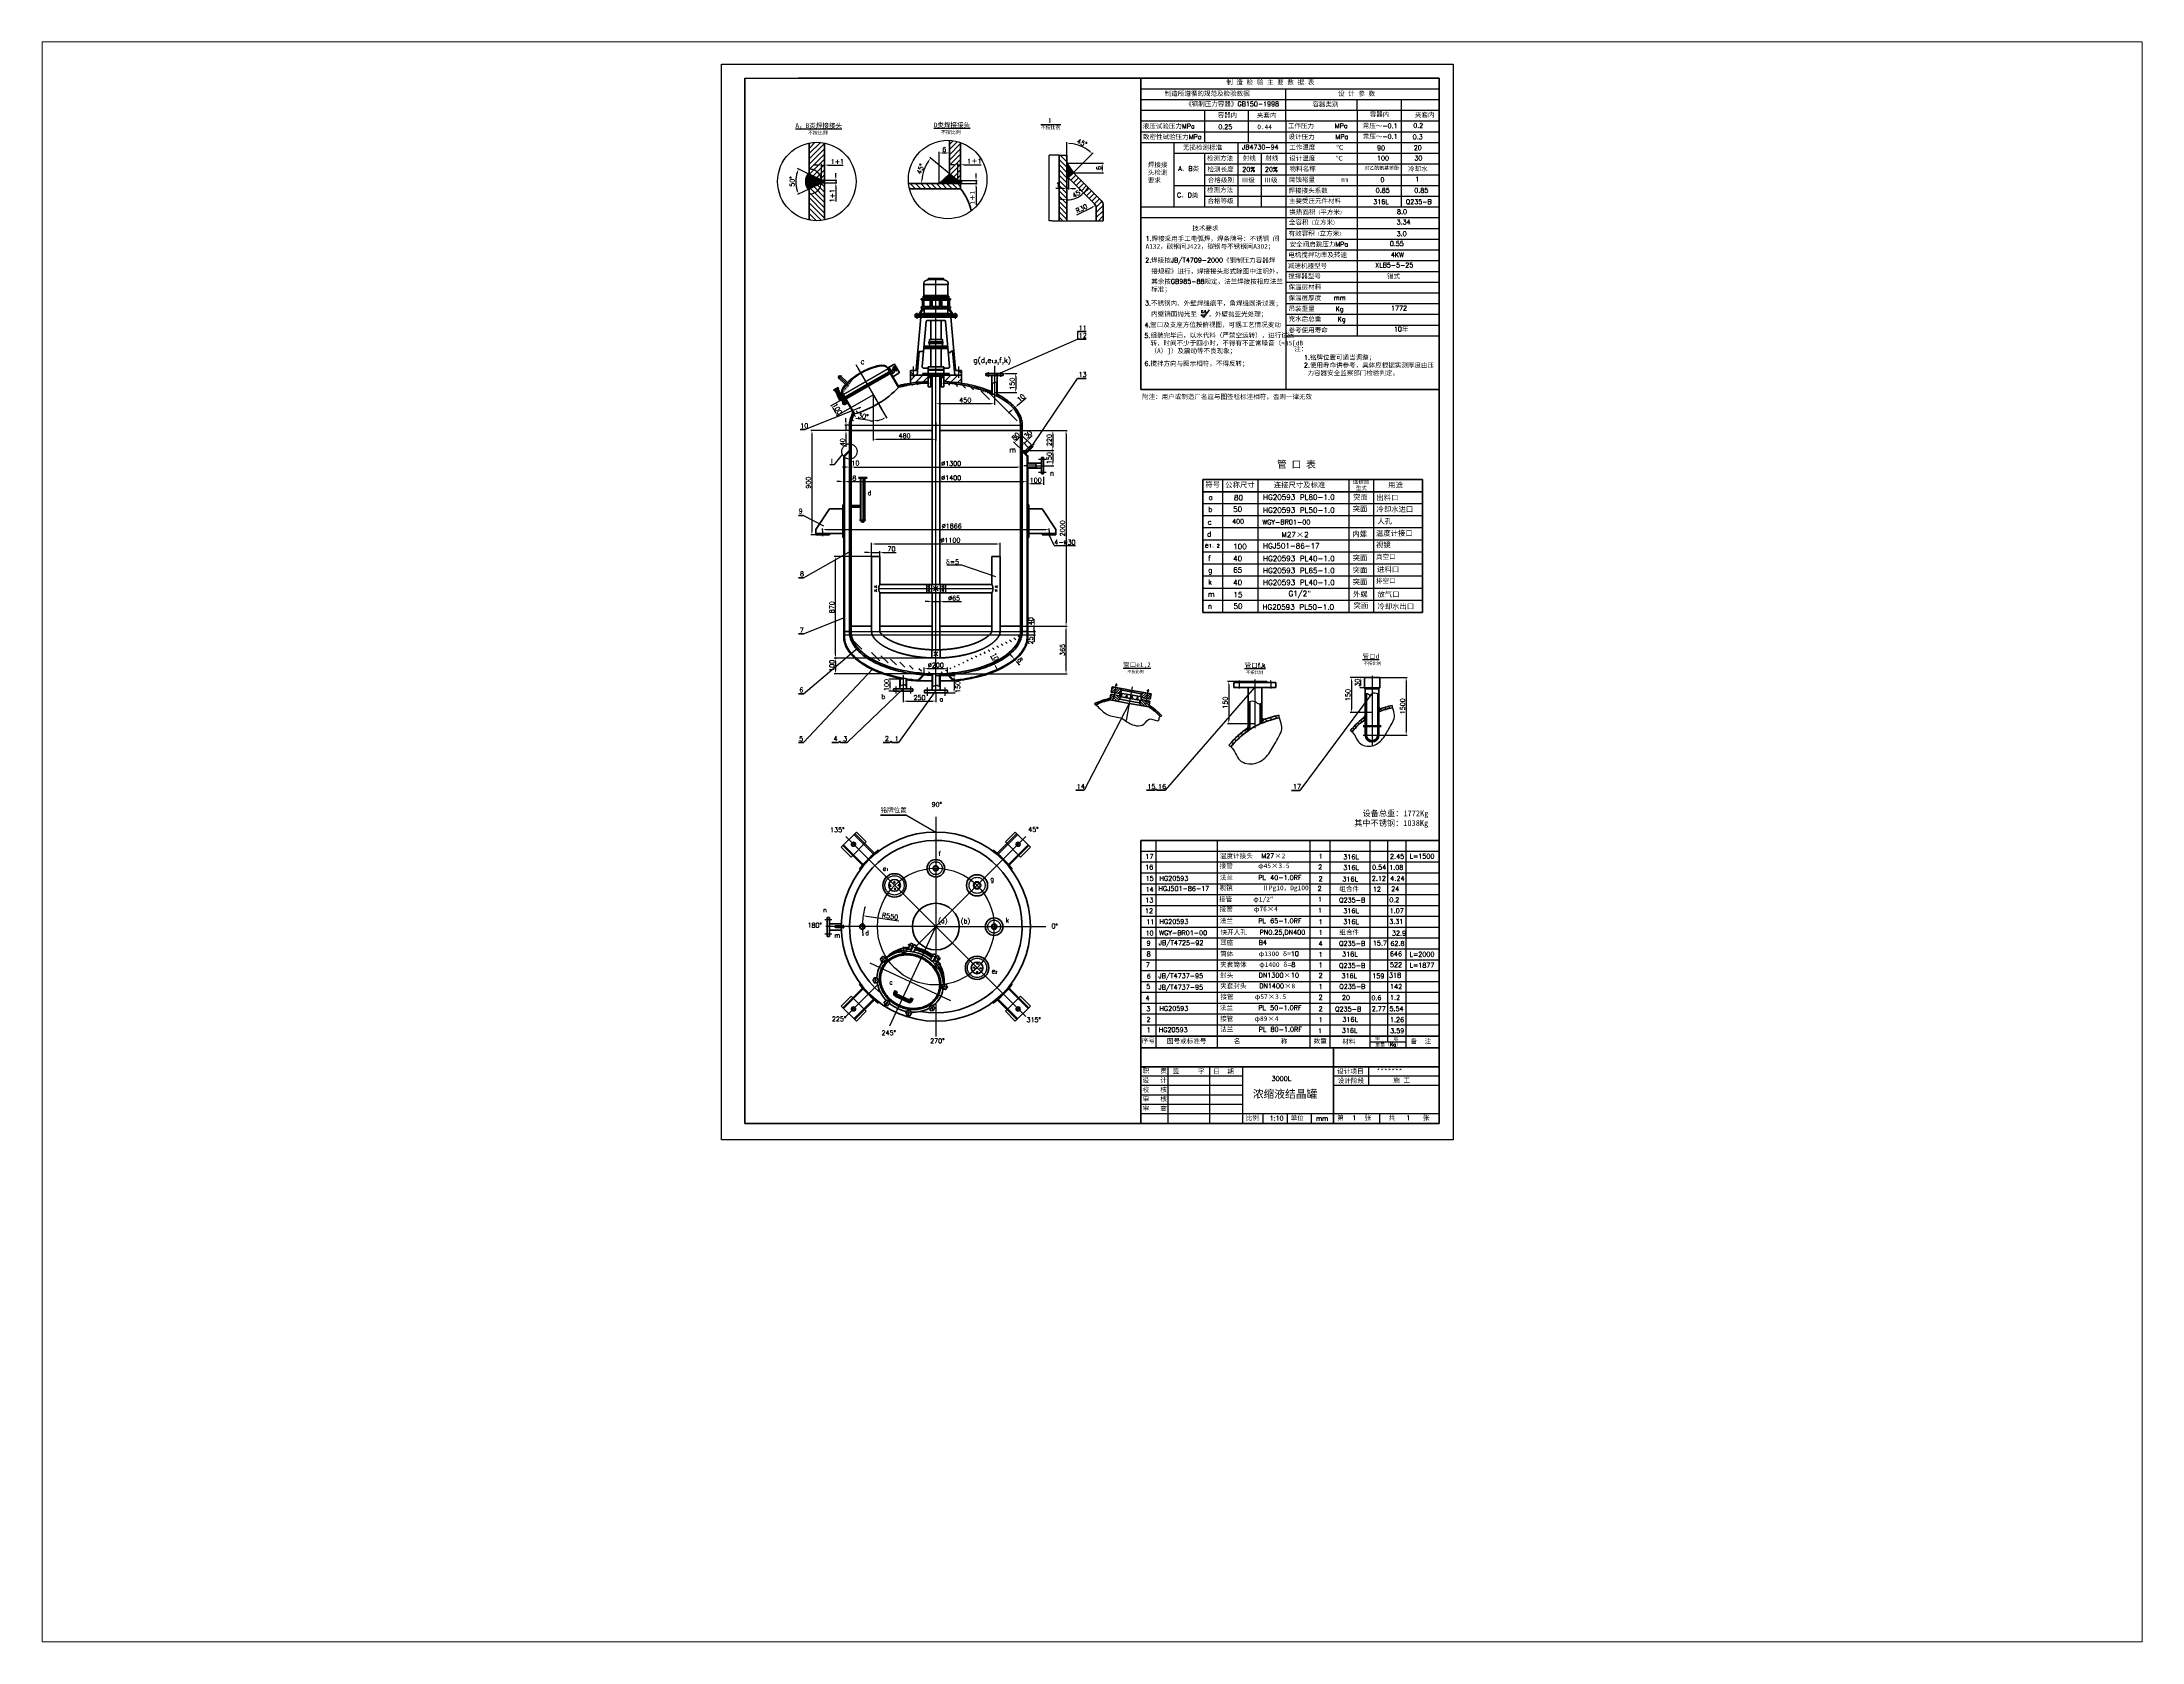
# Paper-space layout '布局1' of a CAD drawing. Extents: x 27 to 240, y 20 to 183.
# The model-space entities are those that its viewports show. They can reach past a viewport. Long polylines and large blocks are cut down to what shows.
import ezdxf

# ---------------------------------------------------------------- set-up
doc = ezdxf.new("R2010")
doc.units = 0
for name, pattern in [('ACAD_ISO07W100', [3.5, 0.5, -3]), ('CENTER2', [28.575, 19.05, -3.175, 3.175, -3.175]), ('CENTERX2', [101.6, 63.5, -12.7, 12.7, -12.7]), ('DASHED2', [9.525, 6.35, -3.175]), ('DIVIDEX2', [63.5, 25.4, -12.7, 0, -12.7, 0, -12.7])]:
    doc.linetypes.add(name, pattern=pattern)
doc.layers.get('0').update_dxf_attribs({"linetype": 'CONTINUOUS'})
doc.layers.get('DEFPOINTS').update_dxf_attribs({"linetype": 'CONTINUOUS'})
doc.styles.get("Standard").update_dxf_attribs({"font": 'txt.shx', "height": 40})
doc.dimstyles.get("Standard").update_dxf_attribs({"dimtxt": 0.18, "dimasz": 0.18, "dimexe": 0.18, "dimexo": 0.0625, "dimgap": 0.09, "dimtad": 0, "dimtih": 1, "dimtoh": 1, "dimdec": 4, "dimzin": 0, "dimdsep": 46, "dimtxsty": 'Standard', "dimcen": 0.09, "dimadec": 0, "dimazin": 0, "dimtfac": 1, "dimtdec": 4, "dimtofl": 0, "dimtmove": 0, "dimatfit": 3, "dimfxl": 0, "dimtolj": 1, "dimtzin": 0, "dimarcsym": 0})
pattern_1 = [(135, (400.692, 8.305), (-22.45064, -22.45064), [])]
pattern_2 = [(45, (400.692, 8.305), (-22.45064, 22.45064), [])]
pattern_3 = [(45, (-407.104, -3863.126), (-10.77631, 10.77631), [])]
pattern_4 = [(75, (1572.2414, 645.374), (-6.13363, 1.6435), [])]
pattern_5 = [(165, (1572.2414, 645.374), (-1.6435, -6.13363), [])]

# ---------------------------------------------------------------- blocks, each defined once
blk = doc.blocks.new('*D0')
at = {"lineweight": -2}
for p, q in [((1768, -1023), (1768, -1092)), ((1902, -1023), (1902, -1092))]:
    blk.add_line(p, q, dxfattribs=at)
at = {"color": 0, "lineweight": -2}
blk.add_line((1872, -1082), (1798, -1082), dxfattribs=at)
at = {"color": 0}
for points in [[(1798, -1077), (1798, -1087), (1768, -1082)], [(1872, -1077), (1872, -1087), (1902, -1082)]]:
    blk.add_solid(points, dxfattribs=at)
at = {"layer": 'DEFPOINTS', "color": 0}
for p in [(1768, -1020), (1902, -1020), (1768, -1082)]:
    blk.add_point(p, dxfattribs=at)
at = {"color": 0, "insert": (1835, -1052), "char_height": 40, "attachment_point": 5}
blk.add_mtext('\\A1;100', dxfattribs=at)
blk = doc.blocks.new('*D1')
at = {"lineweight": -2}
for p, q in [((1722, -796), (1991, -796)), ((1928, -927), (1991, -927))]:
    blk.add_line(p, q, dxfattribs=at)
at = {"color": 0, "lineweight": -2}
blk.add_line((1981, -826), (1981, -897), dxfattribs=at)
at = {"color": 0}
for points in [[(1976, -826), (1986, -826), (1981, -796)], [(1976, -897), (1986, -897), (1981, -927)]]:
    blk.add_solid(points, dxfattribs=at)
at = {"layer": 'DEFPOINTS', "color": 0}
for p in [(1719, -796), (1925, -927), (1981, -927)]:
    blk.add_point(p, dxfattribs=at)
at = {"color": 0, "insert": (1951, -862), "char_height": 40, "attachment_point": 5, "rotation": 90}
blk.add_mtext('\\A1;150', dxfattribs=at)
blk = doc.blocks.new('*D2')
at = {"lineweight": -2}
for p, q in [((1720, -626), (1991, -626)), ((1982, -796), (1971, -796))]:
    blk.add_line(p, q, dxfattribs=at)
at = {"color": 0, "lineweight": -2}
blk.add_line((1981, -656), (1981, -766), dxfattribs=at)
at = {"color": 0}
for points in [[(1976, -656), (1986, -656), (1981, -626)], [(1976, -766), (1986, -766), (1981, -796)]]:
    blk.add_solid(points, dxfattribs=at)
at = {"layer": 'DEFPOINTS', "color": 0}
for p in [(1717, -626), (1981, -796), (1985, -796)]:
    blk.add_point(p, dxfattribs=at)
at = {"color": 0, "insert": (1951, -708), "char_height": 40, "attachment_point": 5, "rotation": 90}
blk.add_mtext('\\A1;220', dxfattribs=at)
blk = doc.blocks.new('*D3')
at = {"color": 0, "lineweight": -2}
blk.add_line((1673, -708), (1694, -687), dxfattribs=at)
at = {"lineweight": -2}
for p, q in [((1795, -746), (1708, -659)), ((1732, -809), (1645, -722))]:
    blk.add_line(p, q, dxfattribs=at)
at = {"color": 0}
for points in [[(1670, -705), (1677, -712), (1652, -729)], [(1691, -684), (1698, -691), (1715, -666)]]:
    blk.add_solid(points, dxfattribs=at)
at = {"layer": 'DEFPOINTS', "color": 0}
for p in [(1715, -666), (1734, -811), (1797, -748)]:
    blk.add_point(p, dxfattribs=at)
at = {"color": 0, "insert": (1663, -676), "char_height": 40, "attachment_point": 5, "rotation": 45}
blk.add_mtext('\\A1;80', dxfattribs=at)
blk = doc.blocks.new('*D4')
at = {"color": 0, "lineweight": -2}
for p, q in [((1737, -735), (1761, -712)), ((1782, -690), (1803, -669)), ((1716, -756), (1695, -778))]:
    blk.add_line(p, q, dxfattribs=at)
at = {"lineweight": -2}
for p, q in [((1795, -746), (1754, -704)), ((1771, -770), (1730, -728))]:
    blk.add_line(p, q, dxfattribs=at)
at = {"color": 0}
for points in [[(1779, -687), (1786, -694), (1761, -712)], [(1712, -753), (1720, -760), (1737, -735)]]:
    blk.add_solid(points, dxfattribs=at)
at = {"layer": 'DEFPOINTS', "color": 0}
for p in [(1761, -712), (1774, -772), (1797, -748)]:
    blk.add_point(p, dxfattribs=at)
at = {"color": 0, "insert": (1769, -659), "char_height": 40, "attachment_point": 5, "rotation": 45}
blk.add_mtext('\\A1;30', dxfattribs=at)
blk = doc.blocks.new('*D5')
at = {"lineweight": -2}
for p, q in [((1568, -136), (1673, -136)), ((1485, -301), (1673, -301))]:
    blk.add_line(p, q, dxfattribs=at)
at = {"color": 0, "lineweight": -2}
blk.add_line((1663, -166), (1663, -271), dxfattribs=at)
at = {"color": 0}
for points in [[(1658, -166), (1668, -166), (1663, -136)], [(1658, -271), (1668, -271), (1663, -301)]]:
    blk.add_solid(points, dxfattribs=at)
at = {"layer": 'DEFPOINTS', "color": 0}
for p in [(1565, -136), (1482, -301), (1663, -301)]:
    blk.add_point(p, dxfattribs=at)
at = {"color": 0, "insert": (1633, -225), "char_height": 40, "attachment_point": 5, "rotation": 90}
blk.add_mtext('\\A1;150', dxfattribs=at)
blk = doc.blocks.new('*D6')
at = {"color": 0, "lineweight": -2}
for p, q in [((209, -551), (209, -521)), ((209, -581), (209, -626)), ((209, -656), (209, -766))]:
    blk.add_line(p, q, dxfattribs=at)
at = {"lineweight": -2}
for p, q in [((236, -581), (199, -581)), ((238, -626), (199, -626))]:
    blk.add_line(p, q, dxfattribs=at)
at = {"color": 0}
for points in [[(204, -551), (214, -551), (209, -581)], [(204, -656), (214, -656), (209, -626)]]:
    blk.add_solid(points, dxfattribs=at)
at = {"layer": 'DEFPOINTS', "color": 0}
for p in [(209, -626), (239, -581), (241, -626)]:
    blk.add_point(p, dxfattribs=at)
at = {"color": 0, "insert": (179, -726), "char_height": 40, "attachment_point": 5, "rotation": 90}
blk.add_mtext('\\A1;40', dxfattribs=at)
blk = doc.blocks.new('*D7')
at = {"lineweight": -2}
for p, q in [((15, 1519), (132, 1519)), ((15, 1496), (132, 1496))]:
    blk.add_line(p, q, dxfattribs=at)
at = {"color": 0, "lineweight": -2}
for p, q in [((122, 1549), (122, 1579)), ((122, 1519), (122, 1496)), ((122, 1466), (122, 1336))]:
    blk.add_line(p, q, dxfattribs=at)
at = {"color": 0}
for points in [[(117, 1549), (127, 1549), (122, 1519)], [(117, 1466), (127, 1466), (122, 1496)]]:
    blk.add_solid(points, dxfattribs=at)
at = {"layer": 'DEFPOINTS', "color": 0}
for p in [(12, 1519), (12, 1496), (122, 1496)]:
    blk.add_point(p, dxfattribs=at)
at = {"color": 0, "insert": (92, 1386), "char_height": 40, "attachment_point": 5, "rotation": 90}
blk.add_mtext('\\A1;1+1', dxfattribs=at)
blk = doc.blocks.new('*D8')
at = {"color": 0, "lineweight": -2}
for p, q in [((-31, 1648), (-61, 1648)), ((-1, 1648), (25, 1648)), ((55, 1648), (185, 1648))]:
    blk.add_line(p, q, dxfattribs=at)
at = {"lineweight": -2}
for p, q in [((-1, 1525), (-1, 1658)), ((25, 1522), (25, 1658))]:
    blk.add_line(p, q, dxfattribs=at)
at = {"color": 0}
for points in [[(-31, 1653), (-31, 1643), (-1, 1648)], [(55, 1653), (55, 1643), (25, 1648)]]:
    blk.add_solid(points, dxfattribs=at)
at = {"layer": 'DEFPOINTS', "color": 0}
for p in [(25, 1648), (-1, 1522), (25, 1519)]:
    blk.add_point(p, dxfattribs=at)
at = {"color": 0, "insert": (135, 1678), "char_height": 40, "attachment_point": 5}
blk.add_mtext('\\A1;1+1', dxfattribs=at)
blk = doc.blocks.new('*D9')
at = {"lineweight": -2}
for p, q in [((1194, 1516), (1333, 1516)), ((1194, 1490), (1333, 1490))]:
    blk.add_line(p, q, dxfattribs=at)
at = {"color": 0, "lineweight": -2}
for p, q in [((1323, 1546), (1323, 1576)), ((1323, 1516), (1323, 1490)), ((1323, 1460), (1323, 1309))]:
    blk.add_line(p, q, dxfattribs=at)
at = {"color": 0}
for points in [[(1318, 1546), (1328, 1546), (1323, 1516)], [(1318, 1460), (1328, 1460), (1323, 1490)]]:
    blk.add_solid(points, dxfattribs=at)
at = {"layer": 'DEFPOINTS', "color": 0}
for p in [(1191, 1516), (1191, 1490), (1323, 1490)]:
    blk.add_point(p, dxfattribs=at)
at = {"color": 0, "insert": (1292, 1369), "char_height": 40, "attachment_point": 5, "rotation": 90}
blk.add_mtext('\\A1;\\f宋体|b0|i0|c134|p2;1＋1', dxfattribs=at)
blk = doc.blocks.new('*D10')
at = {"color": 0, "lineweight": -2}
for p, q in [((1137, 1651), (1107, 1651)), ((1167, 1651), (1191, 1651)), ((1221, 1651), (1368, 1651))]:
    blk.add_line(p, q, dxfattribs=at)
at = {"lineweight": -2}
for p, q in [((1167, 1519), (1167, 1661)), ((1191, 1579), (1191, 1661))]:
    blk.add_line(p, q, dxfattribs=at)
at = {"color": 0}
for points in [[(1137, 1656), (1137, 1646), (1167, 1651)], [(1221, 1656), (1221, 1646), (1191, 1651)]]:
    blk.add_solid(points, dxfattribs=at)
at = {"layer": 'DEFPOINTS', "color": 0}
for p in [(1191, 1651), (1167, 1516), (1191, 1576)]:
    blk.add_point(p, dxfattribs=at)
at = {"color": 0, "insert": (1309, 1682), "char_height": 40, "attachment_point": 5}
blk.add_mtext('\\A1;1\\f宋体|b0|i0|c134|p2;＋\\Ftxt.shx;1', dxfattribs=at)
blk = doc.blocks.new('*D11')
at = {"lineweight": -2}
for p, q in [((1007, 1493), (1007, 1762)), ((1096, 1731), (1096, 1762))]:
    blk.add_line(p, q, dxfattribs=at)
at = {"color": 0, "lineweight": -2}
blk.add_line((1037, 1752), (1066, 1752), dxfattribs=at)
at = {"color": 0}
for points in [[(1037, 1757), (1037, 1747), (1007, 1752)], [(1066, 1757), (1066, 1747), (1096, 1752)]]:
    blk.add_solid(points, dxfattribs=at)
at = {"layer": 'DEFPOINTS', "color": 0}
for p in [(1096, 1752), (1096, 1728), (1007, 1490)]:
    blk.add_point(p, dxfattribs=at)
at = {"color": 0, "insert": (1051, 1782), "char_height": 40, "attachment_point": 5}
blk.add_mtext('\\A1;6', dxfattribs=at)
blk = doc.blocks.new('*D12')
at = {"lineweight": -2}
blk.add_line((1093, 1576), (927, 1713), dxfattribs=at)
at = {"color": 0, "lineweight": -2}
blk.add_arc((1198, 1490), 341, 145.6106, 174.9697, dxfattribs=at)
at = {"color": 0}
for points in [[(912, 1686), (920, 1680), (934, 1707)], [(863, 1520), (853, 1520), (857, 1490)]]:
    blk.add_solid(points, dxfattribs=at)
at = {"layer": 'DEFPOINTS', "color": 0}
for p in [(892, 1641), (746, 1490), (1096, 1574), (1096, 1490), (1167, 1516)]:
    blk.add_point(p, dxfattribs=at)
at = {"color": 0, "insert": (848, 1615), "char_height": 40, "attachment_point": 5, "rotation": 70.2902}
blk.add_mtext('\\A1;45°', dxfattribs=at)
blk = doc.blocks.new('*D13')
at = {"lineweight": -2}
for p, q in [((2102, 1737), (2102, 1845)), ((2159, 1584), (2327, 1752))]:
    blk.add_line(p, q, dxfattribs=at)
at = {"color": 0, "lineweight": -2}
blk.add_arc((2102, 1527), 308, 50.5751, 84.4249, dxfattribs=at)
at = {"color": 0}
for points in [[(2132, 1828), (2132, 1838), (2102, 1835)], [(2301, 1768), (2294, 1761), (2320, 1745)]]:
    blk.add_solid(points, dxfattribs=at)
at = {"layer": 'DEFPOINTS', "color": 0}
for p in [(2102, 1734), (2256, 1794), (2102, 1527), (2157, 1582), (2102, 1170)]:
    blk.add_point(p, dxfattribs=at)
at = {"color": 0, "insert": (2231, 1839), "char_height": 40, "attachment_point": 5, "rotation": 337.5}
blk.add_mtext('\\A1;45°', dxfattribs=at)
blk = doc.blocks.new('*D14')
at = {"color": 0, "lineweight": -2}
for start, end in [(323.5278, 332.0556), (252.9444, 261.4722), (270, 315)]:
    blk.add_arc((2102, 1552), 202, start, end, dxfattribs=at)
at = {"color": 0}
for points in [[(2072, 1358), (2072, 1348), (2102, 1351)], [(2268, 1429), (2260, 1436), (2244, 1410)]]:
    blk.add_solid(points, dxfattribs=at)
at = {"layer": 'DEFPOINTS', "color": 0}
for p in [(2102, 1734), (2115, 1539), (2154, 1358), (2336, 1318), (2102, 1170)]:
    blk.add_point(p, dxfattribs=at)
at = {"color": 0, "insert": (2191, 1406), "char_height": 40, "attachment_point": 5, "rotation": 31.2799}
blk.add_mtext('\\A1;45°', dxfattribs=at)
blk = doc.blocks.new('*D15')
at = {"lineweight": -2}
for p, q in [((2105, 1664), (2414, 1664)), ((2160, 1582), (2414, 1582))]:
    blk.add_line(p, q, dxfattribs=at)
at = {"color": 0, "lineweight": -2}
blk.add_line((2404, 1634), (2404, 1612), dxfattribs=at)
at = {"color": 0}
for points in [[(2399, 1634), (2409, 1634), (2404, 1664)], [(2399, 1612), (2409, 1612), (2404, 1582)]]:
    blk.add_solid(points, dxfattribs=at)
at = {"layer": 'DEFPOINTS', "color": 0}
for p in [(2102, 1664), (2157, 1582), (2404, 1582)]:
    blk.add_point(p, dxfattribs=at)
at = {"color": 0, "insert": (2374, 1623), "char_height": 40, "attachment_point": 5, "rotation": 90}
blk.add_mtext('\\A1;6', dxfattribs=at)
blk = doc.blocks.new('*D16')
at = {"color": 0, "lineweight": -2}
for p, q in [((2072, 1448), (2008, 1448)), ((2115, 1448), (2102, 1448)), ((2145, 1448), (2175, 1448))]:
    blk.add_line(p, q, dxfattribs=at)
at = {"lineweight": -2}
for p, q in [((2102, 1536), (2102, 1438)), ((2115, 1536), (2115, 1438))]:
    blk.add_line(p, q, dxfattribs=at)
at = {"color": 0}
for points in [[(2072, 1453), (2072, 1443), (2102, 1448)], [(2145, 1453), (2145, 1443), (2115, 1448)]]:
    blk.add_solid(points, dxfattribs=at)
at = {"layer": 'DEFPOINTS', "color": 0}
for p in [(2102, 1539), (2102, 1448), (2115, 1539)]:
    blk.add_point(p, dxfattribs=at)
at = {"color": 0, "insert": (2025, 1478), "char_height": 40, "attachment_point": 5}
blk.add_mtext('\\A1;1', dxfattribs=at)
blk = doc.blocks.new('*D17')
at = {"lineweight": -2}
for p, q in [((3710, -2776), (3478, -2776)), ((3710, -3138), (3478, -3138))]:
    blk.add_line(p, q, dxfattribs=at)
at = {"color": 0, "lineweight": -2}
blk.add_line((3488, -2806), (3488, -3108), dxfattribs=at)
at = {"color": 0}
for points in [[(3483, -2806), (3493, -2806), (3488, -2776)], [(3483, -3108), (3493, -3108), (3488, -3138)]]:
    blk.add_solid(points, dxfattribs=at)
at = {"layer": 'DEFPOINTS', "color": 0}
for p in [(3713, -2776), (3488, -3138), (3713, -3138)]:
    blk.add_point(p, dxfattribs=at)
at = {"color": 0, "insert": (3458, -2957), "char_height": 40, "attachment_point": 5, "rotation": 90}
blk.add_mtext('\\A1;150', dxfattribs=at)
blk = doc.blocks.new('*D18')
at = {"lineweight": -2}
for p, q in [((235, -626), (-93, -626)), ((-51, -1520), (-93, -1520))]:
    blk.add_line(p, q, dxfattribs=at)
at = {"color": 0, "lineweight": -2}
blk.add_line((-83, -656), (-83, -1490), dxfattribs=at)
at = {"color": 0}
for points in [[(-88, -656), (-78, -656), (-83, -626)], [(-88, -1490), (-78, -1490), (-83, -1520)]]:
    blk.add_solid(points, dxfattribs=at)
at = {"layer": 'DEFPOINTS', "color": 0}
for p in [(238, -626), (-83, -1520), (-48, -1520)]:
    blk.add_point(p, dxfattribs=at)
at = {"color": 0, "insert": (-113, -1073), "char_height": 40, "attachment_point": 5, "rotation": 90}
blk.add_mtext('\\A1;900', dxfattribs=at)
blk = doc.blocks.new('*D19')
at = {"lineweight": -2}
for p, q in [((879, -2704), (879, -2656)), ((1079, -2703), (1079, -2656))]:
    blk.add_line(p, q, dxfattribs=at)
at = {"color": 0, "lineweight": -2}
blk.add_line((909, -2666), (1049, -2666), dxfattribs=at)
at = {"color": 0}
for points in [[(909, -2661), (909, -2671), (879, -2666)], [(1049, -2661), (1049, -2671), (1079, -2666)]]:
    blk.add_solid(points, dxfattribs=at)
at = {"layer": 'DEFPOINTS', "color": 0}
for p in [(1079, -2666), (879, -2707), (1079, -2706)]:
    blk.add_point(p, dxfattribs=at)
at = {"color": 0, "insert": (979, -2636), "char_height": 40, "attachment_point": 5}
blk.add_mtext('\\A1;%%c200', dxfattribs=at)
blk = doc.blocks.new('*D20')
at = {"lineweight": -2}
for p, q in [((696, -2755), (576, -2755)), ((696, -2858), (576, -2858))]:
    blk.add_line(p, q, dxfattribs=at)
at = {"color": 0, "lineweight": -2}
blk.add_line((586, -2785), (586, -2828), dxfattribs=at)
at = {"color": 0}
for points in [[(581, -2785), (591, -2785), (586, -2755)], [(581, -2828), (591, -2828), (586, -2858)]]:
    blk.add_solid(points, dxfattribs=at)
at = {"layer": 'DEFPOINTS', "color": 0}
for p in [(586, -2858), (699, -2755), (699, -2858)]:
    blk.add_point(p, dxfattribs=at)
at = {"color": 0, "insert": (556, -2806), "char_height": 40, "attachment_point": 5, "rotation": 90}
blk.add_mtext('\\A1;100', dxfattribs=at)
blk = doc.blocks.new('*D21')
at = {"color": 0, "lineweight": -2}
blk.add_line((2186, 1223), (2321, 1289), dxfattribs=at)
at = {"color": 0}
blk.add_solid([(2318, 1293), (2323, 1284), (2348, 1302)], dxfattribs=at)
at = {"layer": 'DEFPOINTS', "color": 0}
for p in [(2294, 1276), (2348, 1302)]:
    blk.add_point(p, dxfattribs=at)
at = {"color": 0, "insert": (2227, 1276), "char_height": 40, "attachment_point": 5, "rotation": 26.0875}
blk.add_mtext('\\A1;R30', dxfattribs=at)
blk = doc.blocks.new('*D22')
at = {"lineweight": -2}
for p, q in [((976, -2575), (109, -2575)), ((976, -2710), (109, -2710))]:
    blk.add_line(p, q, dxfattribs=at)
at = {"color": 0, "lineweight": -2}
blk.add_line((119, -2605), (119, -2680), dxfattribs=at)
at = {"color": 0}
for points in [[(114, -2605), (124, -2605), (119, -2575)], [(114, -2680), (124, -2680), (119, -2710)]]:
    blk.add_solid(points, dxfattribs=at)
at = {"layer": 'DEFPOINTS', "color": 0}
for p in [(979, -2575), (119, -2710), (979, -2710)]:
    blk.add_point(p, dxfattribs=at)
at = {"color": 0, "insert": (89, -2642), "char_height": 40, "attachment_point": 5, "rotation": 90}
blk.add_mtext('\\A1;100', dxfattribs=at)
blk = doc.blocks.new('*D23')
at = {"lineweight": -2}
for p, q in [((1783, -2302), (2104, -2302)), ((1048, -2710), (2104, -2710))]:
    blk.add_line(p, q, dxfattribs=at)
at = {"color": 0, "lineweight": -2}
blk.add_line((2094, -2680), (2094, -2332), dxfattribs=at)
at = {"color": 0}
for points in [[(2089, -2332), (2099, -2332), (2094, -2302)], [(2089, -2680), (2099, -2680), (2094, -2710)]]:
    blk.add_solid(points, dxfattribs=at)
at = {"layer": 'DEFPOINTS', "color": 0}
for p in [(1780, -2302), (2094, -2302), (1045, -2710)]:
    blk.add_point(p, dxfattribs=at)
at = {"color": 0, "insert": (2064, -2506), "char_height": 40, "attachment_point": 5, "rotation": 90}
blk.add_mtext('\\A1;365', dxfattribs=at)
blk = doc.blocks.new('*D24')
at = {"lineweight": -2}
for p, q in [((979, -422), (979, -386)), ((1482, -378), (1482, -406))]:
    blk.add_line(p, q, dxfattribs=at)
at = {"color": 0, "lineweight": -2}
blk.add_line((1452, -396), (1009, -396), dxfattribs=at)
at = {"color": 0}
for points in [[(1009, -391), (1009, -401), (979, -396)], [(1452, -391), (1452, -401), (1482, -396)]]:
    blk.add_solid(points, dxfattribs=at)
at = {"layer": 'DEFPOINTS', "color": 0}
for p in [(979, -396), (979, -425), (1482, -375)]:
    blk.add_point(p, dxfattribs=at)
at = {"color": 0, "insert": (1231, -366), "char_height": 40, "attachment_point": 5}
blk.add_mtext('\\A1;450', dxfattribs=at)
blk = doc.blocks.new('*D25')
at = {"lineweight": -2}
for p, q in [((442, -553), (442, -711)), ((979, -553), (979, -711))]:
    blk.add_line(p, q, dxfattribs=at)
at = {"color": 0, "lineweight": -2}
blk.add_line((472, -701), (949, -701), dxfattribs=at)
at = {"color": 0}
for points in [[(472, -696), (472, -706), (442, -701)], [(949, -696), (949, -706), (979, -701)]]:
    blk.add_solid(points, dxfattribs=at)
at = {"layer": 'DEFPOINTS', "color": 0}
for p in [(442, -550), (979, -550), (979, -701)]:
    blk.add_point(p, dxfattribs=at)
at = {"color": 0, "insert": (711, -671), "char_height": 40, "attachment_point": 5}
blk.add_mtext('\\A1;480', dxfattribs=at)
blk = doc.blocks.new('*D26')
at = {"color": 0, "lineweight": -2}
for p, q in [((917, -2092), (887, -2092)), ((947, -2092), (1012, -2092)), ((1042, -2092), (1199, -2092))]:
    blk.add_line(p, q, dxfattribs=at)
at = {"lineweight": -2}
for p, q in [((947, -2089), (947, -2082)), ((1012, -2089), (1012, -2082))]:
    blk.add_line(p, q, dxfattribs=at)
at = {"color": 0}
for points in [[(917, -2087), (917, -2097), (947, -2092)], [(1042, -2087), (1042, -2097), (1012, -2092)]]:
    blk.add_solid(points, dxfattribs=at)
at = {"layer": 'DEFPOINTS', "color": 0}
for p in [(947, -2092), (1012, -2092), (1012, -2092)]:
    blk.add_point(p, dxfattribs=at)
at = {"color": 0, "insert": (1135, -2062), "char_height": 40, "attachment_point": 5}
blk.add_mtext('\\A1;%%c65', dxfattribs=at)
blk = doc.blocks.new('*D27')
at = {"color": 0, "lineweight": -2}
for p, q in [((399, -1670), (369, -1670)), ((429, -1670), (499, -1670)), ((529, -1670), (639, -1670))]:
    blk.add_line(p, q, dxfattribs=at)
at = {"lineweight": -2}
for p, q in [((429, -1702), (429, -1660)), ((499, -1702), (499, -1660))]:
    blk.add_line(p, q, dxfattribs=at)
at = {"color": 0}
for points in [[(399, -1665), (399, -1675), (429, -1670)], [(529, -1665), (529, -1675), (499, -1670)]]:
    blk.add_solid(points, dxfattribs=at)
at = {"layer": 'DEFPOINTS', "color": 0}
for p in [(429, -1705), (499, -1670), (499, -1705)]:
    blk.add_point(p, dxfattribs=at)
at = {"color": 0, "insert": (599, -1640), "char_height": 40, "attachment_point": 5}
blk.add_mtext('\\A1;70', dxfattribs=at)
blk = doc.blocks.new('*D28')
at = {"color": 0, "lineweight": -2}
for p, q in [((1679, -410), (1753, -347)), ((1624, -457), (1601, -477)), ((1646, -438), (1657, -429))]:
    blk.add_line(p, q, dxfattribs=at)
at = {"lineweight": -2}
for p, q in [((1644, -436), (1640, -430)), ((1655, -427), (1650, -422))]:
    blk.add_line(p, q, dxfattribs=at)
at = {"color": 0}
for points in [[(1620, -454), (1627, -461), (1646, -438)], [(1676, -406), (1683, -413), (1657, -429)]]:
    blk.add_solid(points, dxfattribs=at)
at = {"layer": 'DEFPOINTS', "color": 0}
for p in [(1646, -438), (1657, -429), (1657, -429)]:
    blk.add_point(p, dxfattribs=at)
at = {"color": 0, "insert": (1708, -346), "char_height": 40, "attachment_point": 5, "rotation": 40.6026}
blk.add_mtext('\\A1;10', dxfattribs=at)
blk = doc.blocks.new('*D29')
at = {"color": 0, "lineweight": -2}
for p, q in [((209, -939), (179, -939)), ((239, -939), (252, -939)), ((282, -939), (312, -939))]:
    blk.add_line(p, q, dxfattribs=at)
at = {"lineweight": -2}
for p, q in [((239, -936), (239, -929)), ((252, -939), (252, -929))]:
    blk.add_line(p, q, dxfattribs=at)
at = {"color": 0}
for points in [[(209, -934), (209, -944), (239, -939)], [(282, -934), (282, -944), (252, -939)]]:
    blk.add_solid(points, dxfattribs=at)
at = {"layer": 'DEFPOINTS', "color": 0}
for p in [(239, -939), (252, -939), (252, -942)]:
    blk.add_point(p, dxfattribs=at)
at = {"color": 0, "insert": (290, -905), "char_height": 40, "attachment_point": 5}
blk.add_mtext('\\A1;10', dxfattribs=at)
blk = doc.blocks.new('*D30')
at = {"lineweight": -2}
for p, q in [((1722, -626), (2104, -626)), ((1719, -2302), (2104, -2302))]:
    blk.add_line(p, q, dxfattribs=at)
at = {"color": 0, "lineweight": -2}
blk.add_line((2094, -656), (2094, -2272), dxfattribs=at)
at = {"color": 0}
for points in [[(2089, -656), (2099, -656), (2094, -626)], [(2089, -2272), (2099, -2272), (2094, -2302)]]:
    blk.add_solid(points, dxfattribs=at)
at = {"layer": 'DEFPOINTS', "color": 0}
for p in [(1719, -626), (1716, -2302), (2094, -2302)]:
    blk.add_point(p, dxfattribs=at)
at = {"color": 0, "insert": (2064, -1464), "char_height": 40, "attachment_point": 5, "rotation": 90}
blk.add_mtext('\\A1;2000', dxfattribs=at)
blk = doc.blocks.new('*D31')
at = {"color": 0, "lineweight": -2}
for p, q in [((1633, -2563), (1614, -2539)), ((1652, -2586), (1656, -2591)), ((1676, -2614), (1695, -2637))]:
    blk.add_line(p, q, dxfattribs=at)
at = {"lineweight": -2}
for p, q in [((1650, -2588), (1644, -2592)), ((1654, -2593), (1649, -2597))]:
    blk.add_line(p, q, dxfattribs=at)
at = {"color": 0}
for points in [[(1637, -2559), (1629, -2566), (1652, -2586)], [(1679, -2611), (1672, -2617), (1656, -2591)]]:
    blk.add_solid(points, dxfattribs=at)
at = {"layer": 'DEFPOINTS', "color": 0}
for p in [(1652, -2586), (1656, -2591), (1656, -2591)]:
    blk.add_point(p, dxfattribs=at)
at = {"color": 0, "insert": (1700, -2592), "char_height": 40, "attachment_point": 5, "rotation": 309.5158}
blk.add_mtext('\\A1;8', dxfattribs=at)
blk = doc.blocks.new('*D32')
at = {"lineweight": -2}
for p, q in [((426, -1705), (109, -1705)), ((119, -2575), (129, -2575))]:
    blk.add_line(p, q, dxfattribs=at)
at = {"color": 0, "lineweight": -2}
blk.add_line((119, -2545), (119, -1735), dxfattribs=at)
at = {"color": 0}
for points in [[(114, -1735), (124, -1735), (119, -1705)], [(114, -2545), (124, -2545), (119, -2575)]]:
    blk.add_solid(points, dxfattribs=at)
at = {"layer": 'DEFPOINTS', "color": 0}
for p in [(119, -1705), (429, -1705), (116, -2575)]:
    blk.add_point(p, dxfattribs=at)
at = {"color": 0, "insert": (89, -2140), "char_height": 40, "attachment_point": 5, "rotation": 90}
blk.add_mtext('\\A1;870', dxfattribs=at)
blk = doc.blocks.new('_DotSmall')
at = {"color": 0, "linetype": 'ByBlock', "const_width": 0.5}
blk.add_lwpolyline([(-0.0625, 0, 1), (0.0625, 0, 1)], format="xyb", close=True, dxfattribs=at)
blk = doc.blocks.new('*D33')
at = {"color": 0, "lineweight": -2}
for p, q in [((1822, -2347), (1822, -2317)), ((1822, -2347), (1822, -2376)), ((1822, -2406), (1822, -2436))]:
    blk.add_line(p, q, dxfattribs=at)
at = {"lineweight": -2}
for p, q in [((1771, -2376), (1832, -2376)), ((1774, -2347), (1832, -2347))]:
    blk.add_line(p, q, dxfattribs=at)
at = {"color": 0}
blk.add_solid([(1817, -2406), (1827, -2406), (1822, -2376)], dxfattribs=at)
at = {"layer": 'DEFPOINTS', "color": 0}
for p in [(1768, -2376), (1771, -2347), (1822, -2376)]:
    blk.add_point(p, dxfattribs=at)
at = {"color": 0, "lineweight": -2, "xscale": 30, "yscale": 30, "zscale": 30, "rotation": 270}
blk.add_blockref('_DotSmall', (1822, -2347), dxfattribs=at)
at = {"color": 0, "insert": (1791, -2424), "char_height": 40, "attachment_point": 5, "rotation": 90}
blk.add_mtext('\\A1;25', dxfattribs=at)
blk = doc.blocks.new('*D34')
at = {"lineweight": -2}
for p, q in [((979, -2869), (979, -2954)), ((699, -2882), (699, -2954))]:
    blk.add_line(p, q, dxfattribs=at)
at = {"color": 0, "lineweight": -2}
blk.add_line((729, -2944), (949, -2944), dxfattribs=at)
at = {"color": 0}
for points in [[(729, -2939), (729, -2949), (699, -2944)], [(949, -2939), (949, -2949), (979, -2944)]]:
    blk.add_solid(points, dxfattribs=at)
at = {"layer": 'DEFPOINTS', "color": 0}
for p in [(979, -2866), (699, -2879), (979, -2944)]:
    blk.add_point(p, dxfattribs=at)
at = {"color": 0, "insert": (839, -2914), "char_height": 40, "attachment_point": 5}
blk.add_mtext('\\A1;250', dxfattribs=at)
blk = doc.blocks.new('*D35')
at = {"color": 0, "lineweight": -2}
blk.add_line((412, -540), (293, -524), dxfattribs=at)
at = {"lineweight": -2}
for p, q in [((442, -494), (442, -552)), ((499, -420), (558, -521))]:
    blk.add_line(p, q, dxfattribs=at)
at = {"color": 0, "lineweight": -2}
for start, end in [(277.7608, 292.2392), (262.2392, 270)]:
    blk.add_arc((442, -321), 222, start, end, dxfattribs=at)
at = {"color": 0}
for points in [[(473, -545), (472, -535), (442, -542)], [(524, -521), (528, -530), (553, -513)]]:
    blk.add_solid(points, dxfattribs=at)
at = {"layer": 'DEFPOINTS', "color": 0}
for p in [(292, -61), (442, -321), (442, -491), (498, -417), (518, -529)]:
    blk.add_point(p, dxfattribs=at)
at = {"color": 0, "insert": (357, -503), "char_height": 40, "attachment_point": 5, "rotation": 352.2392}
blk.add_mtext('\\A1;30°', dxfattribs=at)
blk = doc.blocks.new('*D36')
at = {"lineweight": -2}
for p, q in [((4665, -2742), (4610, -2742)), ((4665, -2829), (4610, -2829))]:
    blk.add_line(p, q, dxfattribs=at)
at = {"color": 0, "lineweight": -2}
blk.add_line((4620, -2799), (4620, -2772), dxfattribs=at)
at = {"color": 0}
for points in [[(4615, -2772), (4625, -2772), (4620, -2742)], [(4615, -2799), (4625, -2799), (4620, -2829)]]:
    blk.add_solid(points, dxfattribs=at)
at = {"layer": 'DEFPOINTS', "color": 0}
for p in [(4620, -2742), (4668, -2742), (4668, -2829)]:
    blk.add_point(p, dxfattribs=at)
at = {"color": 0, "insert": (4590, -2786), "char_height": 40, "attachment_point": 5, "rotation": 90}
blk.add_mtext('\\A1;30', dxfattribs=at)
blk = doc.blocks.new('*D37')
at = {"lineweight": -2}
for p, q in [((4785, -2742), (5018, -2742)), ((4798, -3235), (5018, -3235))]:
    blk.add_line(p, q, dxfattribs=at)
at = {"color": 0, "lineweight": -2}
blk.add_line((5008, -2772), (5008, -3205), dxfattribs=at)
at = {"color": 0}
for points in [[(5003, -2772), (5013, -2772), (5008, -2742)], [(5003, -3205), (5013, -3205), (5008, -3235)]]:
    blk.add_solid(points, dxfattribs=at)
at = {"layer": 'DEFPOINTS', "color": 0}
for p in [(4782, -2742), (4795, -3235), (5008, -3235)]:
    blk.add_point(p, dxfattribs=at)
at = {"color": 0, "insert": (4978, -2988), "char_height": 40, "attachment_point": 5, "rotation": 90}
blk.add_mtext('\\A1;1500', dxfattribs=at)
blk = doc.blocks.new('*D38')
at = {"lineweight": -2}
for p, q in [((4647, -2742), (4529, -2742)), ((4713, -3043), (4529, -3043))]:
    blk.add_line(p, q, dxfattribs=at)
at = {"color": 0, "lineweight": -2}
blk.add_line((4539, -2772), (4539, -3013), dxfattribs=at)
at = {"color": 0}
for points in [[(4534, -2772), (4544, -2772), (4539, -2742)], [(4534, -3013), (4544, -3013), (4539, -3043)]]:
    blk.add_solid(points, dxfattribs=at)
at = {"layer": 'DEFPOINTS', "color": 0}
for p in [(4650, -2742), (4539, -3043), (4716, -3043)]:
    blk.add_point(p, dxfattribs=at)
at = {"color": 0, "insert": (4509, -2892), "char_height": 40, "attachment_point": 5, "rotation": 90}
blk.add_mtext('\\A1;150', dxfattribs=at)
blk = doc.blocks.new('*D39')
at = {"color": 0, "lineweight": -2}
blk.add_line((662, -4829), (386, -4788), dxfattribs=at)
at = {"color": 0}
blk.add_solid([(387, -4783), (385, -4793), (356, -4783)], dxfattribs=at)
at = {"layer": 'DEFPOINTS', "color": 0}
for p in [(356, -4783), (978, -4876)]:
    blk.add_point(p, dxfattribs=at)
at = {"color": 0, "insert": (587, -4787), "char_height": 40, "attachment_point": 5, "rotation": 351.4891}
blk.add_mtext('\\A1;R550', dxfattribs=at)
blk = doc.blocks.new('*D40')
at = {"lineweight": -2}
for p, q in [((390, -236), (76, -417)), ((440, -322), (126, -503))]:
    blk.add_line(p, q, dxfattribs=at)
at = {"color": 0, "lineweight": -2}
blk.add_line((100, -438), (120, -472), dxfattribs=at)
at = {"color": 0}
for points in [[(104, -435), (95, -440), (85, -412)], [(124, -470), (115, -475), (135, -498)]]:
    blk.add_solid(points, dxfattribs=at)
at = {"layer": 'DEFPOINTS', "color": 0}
for p in [(392, -234), (442, -321), (135, -498)]:
    blk.add_point(p, dxfattribs=at)
at = {"color": 0, "insert": (136, -440), "char_height": 40, "attachment_point": 5, "rotation": 300}
blk.add_mtext('\\A1;100', dxfattribs=at)
blk = doc.blocks.new('*D41')
at = {"lineweight": -2}
for p, q in [((-109, 1571), (-206, 1618)), ((-109, 1443), (-206, 1396))]:
    blk.add_line(p, q, dxfattribs=at)
at = {"color": 0, "lineweight": -2}
blk.add_arc((23, 1507), 244, 161.1171, 198.837, dxfattribs=at)
at = {"color": 0}
for points in [[(-213, 1588), (-204, 1584), (-197, 1614)], [(-204, 1430), (-213, 1427), (-197, 1401)]]:
    blk.add_solid(points, dxfattribs=at)
at = {"layer": 'DEFPOINTS', "color": 0}
for p in [(-219, 1544), (-107, 1570), (-107, 1445), (-1, 1519), (-1, 1496)]:
    blk.add_point(p, dxfattribs=at)
at = {"color": 0, "insert": (-252, 1507), "char_height": 40, "attachment_point": 5, "rotation": 89.977}
blk.add_mtext('\\A1;50%%d', dxfattribs=at)
blk = doc.blocks.new('*D42')
at = {"lineweight": -2}
for p, q in [((252, -939), (252, -929)), ((1705, -939), (1705, -929))]:
    blk.add_line(p, q, dxfattribs=at)
at = {"color": 0, "lineweight": -2}
blk.add_line((282, -939), (1675, -939), dxfattribs=at)
at = {"color": 0}
for points in [[(282, -934), (282, -944), (252, -939)], [(1675, -934), (1675, -944), (1705, -939)]]:
    blk.add_solid(points, dxfattribs=at)
at = {"layer": 'DEFPOINTS', "color": 0}
for p in [(252, -942), (1705, -939), (1705, -942)]:
    blk.add_point(p, dxfattribs=at)
at = {"color": 0, "insert": (1110, -908), "char_height": 40, "attachment_point": 5}
blk.add_mtext('\\A1;%%c1300', dxfattribs=at)
blk = doc.blocks.new('*D43')
at = {"lineweight": -2}
for p, q in [((196, -1015), (196, -1074)), ((1761, -1015), (1761, -1074))]:
    blk.add_line(p, q, dxfattribs=at)
at = {"color": 0, "lineweight": -2}
blk.add_line((226, -1064), (1731, -1064), dxfattribs=at)
at = {"color": 0}
for points in [[(226, -1059), (226, -1069), (196, -1064)], [(1731, -1059), (1731, -1069), (1761, -1064)]]:
    blk.add_solid(points, dxfattribs=at)
at = {"layer": 'DEFPOINTS', "color": 0}
for p in [(196, -1012), (1761, -1012), (1761, -1064)]:
    blk.add_point(p, dxfattribs=at)
at = {"color": 0, "insert": (1110, -1031), "char_height": 40, "attachment_point": 5}
blk.add_mtext('\\A1;%%c1400', dxfattribs=at)
blk = doc.blocks.new('*D44')
at = {"color": 0, "lineweight": -2}
for p, q in [((160, -1064), (130, -1064)), ((190, -1064), (196, -1064)), ((226, -1064), (303, -1064))]:
    blk.add_line(p, q, dxfattribs=at)
at = {"lineweight": -2}
for p, q in [((190, -1061), (190, -1054)), ((196, -1061), (196, -1054))]:
    blk.add_line(p, q, dxfattribs=at)
at = {"color": 0}
for points in [[(160, -1059), (160, -1069), (190, -1064)], [(226, -1059), (226, -1069), (196, -1064)]]:
    blk.add_solid(points, dxfattribs=at)
at = {"layer": 'DEFPOINTS', "color": 0}
for p in [(190, -1064), (196, -1064), (196, -1064)]:
    blk.add_point(p, dxfattribs=at)
at = {"color": 0, "insert": (280, -1034), "char_height": 40, "attachment_point": 5}
blk.add_mtext('\\A1;8', dxfattribs=at)
blk = doc.blocks.new('*D45')
at = {"lineweight": -2}
for p, q in [((8, -1483), (8, -1465)), ((1950, -1483), (1950, -1465))]:
    blk.add_line(p, q, dxfattribs=at)
at = {"color": 0, "lineweight": -2}
blk.add_line((38, -1475), (1920, -1475), dxfattribs=at)
at = {"color": 0}
for points in [[(38, -1470), (38, -1480), (8, -1475)], [(1920, -1470), (1920, -1480), (1950, -1475)]]:
    blk.add_solid(points, dxfattribs=at)
at = {"layer": 'DEFPOINTS', "color": 0}
for p in [(8, -1486), (1950, -1475), (1950, -1486)]:
    blk.add_point(p, dxfattribs=at)
at = {"color": 0, "insert": (1115, -1444), "char_height": 40, "attachment_point": 5}
blk.add_mtext('\\A1;%%c1866', dxfattribs=at)
blk = doc.blocks.new('*D46')
at = {"lineweight": -2}
for p, q in [((429, -1657), (429, -1588)), ((1529, -1702), (1529, -1588))]:
    blk.add_line(p, q, dxfattribs=at)
at = {"color": 0, "lineweight": -2}
blk.add_line((459, -1598), (1499, -1598), dxfattribs=at)
at = {"color": 0}
for points in [[(459, -1593), (459, -1603), (429, -1598)], [(1499, -1593), (1499, -1603), (1529, -1598)]]:
    blk.add_solid(points, dxfattribs=at)
at = {"layer": 'DEFPOINTS', "color": 0}
for p in [(1529, -1598), (429, -1660), (1529, -1705)]:
    blk.add_point(p, dxfattribs=at)
at = {"color": 0, "insert": (1104, -1566), "char_height": 40, "attachment_point": 5}
blk.add_mtext('\\A1;%%c1100', dxfattribs=at)
blk = doc.blocks.new('*D47')
at = {"lineweight": -2}
for p, q in [((982, -2724), (1145, -2724)), ((1066, -2874), (1145, -2874))]:
    blk.add_line(p, q, dxfattribs=at)
at = {"color": 0, "lineweight": -2}
blk.add_line((1135, -2754), (1135, -2844), dxfattribs=at)
at = {"color": 0}
for points in [[(1130, -2754), (1140, -2754), (1135, -2724)], [(1130, -2844), (1140, -2844), (1135, -2874)]]:
    blk.add_solid(points, dxfattribs=at)
at = {"layer": 'DEFPOINTS', "color": 0}
for p in [(979, -2724), (1063, -2874), (1135, -2874)]:
    blk.add_point(p, dxfattribs=at)
at = {"color": 0, "insert": (1167, -2823), "char_height": 40, "attachment_point": 5, "rotation": 90}
blk.add_mtext('\\A1;150', dxfattribs=at)
blk = doc.blocks.new('*D48')
at = {"lineweight": -2}
for p, q in [((1819, -2302), (1812, -2302)), ((1819, -2347), (1812, -2347))]:
    blk.add_line(p, q, dxfattribs=at)
at = {"color": 0, "lineweight": -2}
for p, q in [((1822, -2272), (1822, -2242)), ((1822, -2347), (1822, -2302)), ((1822, -2347), (1822, -2377))]:
    blk.add_line(p, q, dxfattribs=at)
at = {"color": 0}
blk.add_solid([(1817, -2272), (1827, -2272), (1822, -2302)], dxfattribs=at)
at = {"layer": 'DEFPOINTS', "color": 0}
for p in [(1822, -2302), (1822, -2302), (1822, -2347)]:
    blk.add_point(p, dxfattribs=at)
at = {"color": 0, "lineweight": -2, "xscale": 30, "yscale": 30, "zscale": 30, "rotation": 90}
blk.add_blockref('_DotSmall', (1822, -2347), dxfattribs=at)
at = {"color": 0, "insert": (1793, -2259), "char_height": 40, "attachment_point": 5, "rotation": 90}
blk.add_mtext('\\A1;40', dxfattribs=at)
blk = doc.blocks.new('*D51')
at = {"color": 0, "lineweight": -2}
for p, q in [((1462, -2585), (1449, -2558)), ((1475, -2612), (1480, -2624)), ((1493, -2651), (1506, -2679))]:
    blk.add_line(p, q, dxfattribs=at)
at = {"lineweight": -2}
for p, q in [((1472, -2613), (1466, -2616)), ((1478, -2626), (1471, -2629))]:
    blk.add_line(p, q, dxfattribs=at)
at = {"color": 0}
for points in [[(1466, -2583), (1457, -2587), (1475, -2612)], [(1497, -2649), (1488, -2654), (1480, -2624)]]:
    blk.add_solid(points, dxfattribs=at)
at = {"layer": 'DEFPOINTS', "color": 0}
for p in [(1475, -2612), (1480, -2624), (1480, -2624)]:
    blk.add_point(p, dxfattribs=at)
at = {"color": 0, "insert": (1487, -2564), "char_height": 40, "attachment_point": 5, "rotation": 295.0355}
blk.add_mtext('\\A1;10', dxfattribs=at)

msp = doc.modelspace()

# ---------------------------------------------------------------- hatches: boundary and pattern name
h = msp.add_hatch()
h.set_pattern_fill('ANSI31', color=256, scale=10, style=0)
h.set_pattern_definition(pattern_2)
h.paths.add_polyline_path([(25.1, 1836.8, 0.098758), (-106.4, 1836.9), (-106.7, 1613.9, -0.3827628), (-0.9, 1518.8), (25, 1518.8)])
h.paths.add_polyline_path([(-106.7, 1613.9), (-106.8, 1570.2), (-1, 1518.8), (-0.9, 1518.8, 0.3827628)])
h = msp.add_hatch()
h.set_pattern_fill('ANSI31', color=256, scale=10, style=0)
h.set_pattern_definition(pattern_2)
h.paths.add_polyline_path([(1095.7, 1574.2), (1166.7, 1515.9), (1190.9, 1515.8), (1191.3, 1841.6, 0.0728241), (1095.7, 1860.1)])
h = msp.add_hatch()
h.set_pattern_fill('ANSI31', color=256, scale=10, angle=90, style=0)
h.set_pattern_definition(pattern_1)
h.paths.add_polyline_path([(2035.1, 1170.4), (2101.8, 1170.4), (2101.8, 1733.6), (2035.1, 1733.6)])
for points in [[(2101.8, 1526.5), (2157.2, 1581.9), (2101.8, 1663.8)], [(-106.7, 1581.5, 0.384836), (-107, 1433.6)], [(-0.9, 1518.8), (-106.8, 1570.2), (-106.9, 1444.4), (-1, 1495.8, 0.0540302)], [(25, 1518.8), (-0.9, 1518.8, -0.0540558), (-1, 1495.8), (25.1, 1495.8)], [(1007.2, 1490.2), (1095.7, 1490.2), (1190.9, 1490.2, 0.6667493), (1190.9, 1515.8), (1166.7, 1515.9), (1095.7, 1574.2)]]:
    msp.add_hatch(color=256).paths.add_polyline_path(points)
h = msp.add_hatch()
h.set_pattern_fill('ANSI31', color=256, scale=10, angle=90, style=0)
h.set_pattern_definition(pattern_1)
h.paths.add_polyline_path([(-107, 1400.9), (-107.3, 1177.8, 0.099504), (25.1, 1177.7), (25.1, 1495.8), (-1, 1495.8, -0.3830804)])
h.paths.add_polyline_path([(-106.9, 1444.4), (-107, 1400.9, 0.3830804), (-1, 1495.8)], flags=17)
h = msp.add_hatch()
h.set_pattern_fill('ANSI31', color=256, scale=10, style=0)
h.set_pattern_definition(pattern_2)
h.paths.add_polyline_path([(2336.1, 1318.1, -0.1989124), (2353.7, 1275.7), (2353.7, 1170.4), (2413, 1170.4), (2413, 1301.2, 0.1989124), (2395.4, 1343.7), (2157.2, 1581.9), (2114.8, 1539.5)])
at = {"linetype": 'DIVIDEX2'}
h = msp.add_hatch(dxfattribs=at)
h.set_pattern_fill('ANSI31', color=256, scale=13.410504, angle=90, style=0)
h.set_pattern_definition([(135, (648.62, -791.6), (-30.1074, -30.1074), [])])
edge = h.paths.add_edge_path()
edge.add_arc((804.6, -103.7), 6.71, 270.01691, 354.95308, ccw=False)
edge.add_line((804.6, -110.4), (785.8, -110.4))
edge.add_line((785.8, -110.4), (785.8, -152.6))
edge.add_line((785.8, -152.6), (818.3, -152.6))
edge.add_line((818.3, -152.6), (836.3, 50.3))
edge.add_spline(control_points=[(836.3, 50.3), (831.7, 48.8), (827.9, 44.8), (824.1, 40.9)], knot_values=[0, 0, 0, 0, 11.4519048, 11.4519048, 11.4519048, 11.4519048], degree=3, periodic=0)
edge.add_line((824.1, 40.9), (811.3, -104.3))
h.paths.add_polyline_path([(761.6, -152.6), (785.8, -152.6), (785.8, -110.4), (761.6, -110.4)])
edge = h.paths.add_edge_path()
edge.add_line((1140.8, -152.6), (1173.3, -152.6))
edge.add_line((1173.3, -152.6), (1173.3, -110.4))
edge.add_line((1173.3, -110.4), (1154.5, -110.4))
edge.add_arc((1154.5, -103.7), 6.71, 185.04692, 269.98309, ccw=False)
edge.add_line((1147.8, -104.3), (1132.6, 67.6))
edge.add_spline(control_points=[(1132.6, 67.6), (1130, 62.1), (1127.3, 56.6), (1122.4, 55.5)], knot_values=[32.3311593, 32.3311593, 32.3311593, 32.3311593, 44.1456214, 44.1456214, 44.1456214, 44.1456214], degree=3, periodic=0)
edge.add_line((1122.4, 55.5), (1140.8, -152.6))
h.paths.add_polyline_path([(1173.3, -152.6), (1197.5, -152.6), (1197.5, -110.4), (1173.3, -110.4)])
h = msp.add_hatch()
h.set_pattern_fill('ANSI31', color=256, scale=4, angle=120, style=0)
edge = h.paths.add_edge_path()
edge.add_ellipse((370.8, -196.9), major_axis=(-189.7, -109.5), ratio=0.3241443, start_angle=270, end_angle=312.82313, ccw=False)
edge.add_line((335.3, -135.4), (333.3, -131.9))
edge.add_spline(control_points=[(333.3, -131.9), (323.1, -137.8), (313.2, -143.9), (291.5, -157.9), (280, -166), (258.1, -182.3), (247.9, -190.7), (232.1, -204.5), (226.2, -210), (220.7, -215.4)], knot_values=[4.7123891, 4.7123891, 4.7123891, 4.7123891, 4.8715684, 4.8715684, 5.0679831, 5.0679831, 5.2643977, 5.2643977, 5.3952876, 5.3952876, 5.3952876, 5.3952876], degree=3, periodic=0)
edge.add_spline(control_points=[(220.7, -215.4), (218, -218.1), (215.4, -220.8), (212.9, -223.5)], knot_values=[5.3952876, 5.3952876, 5.3952876, 5.3952876, 5.4595522, 5.4595522, 5.4595522, 5.4595522], degree=3, periodic=0)
edge.add_line((212.9, -223.5), (215.8, -226.2))
edge = h.paths.add_edge_path()
edge.add_ellipse((370.8, -196.9), major_axis=(-189.7, -109.5), ratio=0.3241443, start_angle=180, end_angle=270, ccw=False)
edge.add_line((560.5, -87.4), (568, -100.3))
edge.add_line((568, -100.3), (571.4, -98.3))
edge.add_line((571.4, -98.3), (563.9, -85.4))
edge.add_spline(control_points=[(563.9, -85.4), (562.7, -83.2), (561.2, -81.3), (557.6, -77.7), (555.5, -76.2), (551, -73.4), (548.5, -72.3), (543.1, -70.3), (540.2, -69.5), (530.2, -67.5), (522.3, -67), (504.9, -67.7), (495.3, -68.9), (474.6, -72.8), (463.6, -75.5), (440.5, -82.5), (428.5, -86.7), (403.8, -96.5), (391.1, -102), (365.7, -114.2), (353, -120.8), (338, -129.2), (335.6, -130.6), (333.3, -131.9)], knot_values=[3.1415927, 3.1415927, 3.1415927, 3.1415927, 3.230361, 3.230361, 3.3191293, 3.3191293, 3.4078976, 3.4078976, 3.4966659, 3.4966659, 3.6930806, 3.6930806, 3.8894952, 3.8894952, 4.0859099, 4.0859099, 4.2823245, 4.2823245, 4.4787391, 4.4787391, 4.6751538, 4.6751538, 4.7123891, 4.7123891, 4.7123891, 4.7123891], degree=3, periodic=0)
edge.add_line((333.3, -131.9), (335.3, -135.4))
edge = h.paths.add_edge_path()
edge.add_ellipse((370.8, -196.9), major_axis=(-189.7, -109.5), ratio=0.3241443, start_angle=312.82313, end_angle=360, ccw=False)
edge.add_line((215.8, -226.2), (212.9, -223.5))
edge.add_spline(control_points=[(212.9, -223.5), (212.9, -223.5), (212.8, -223.6), (205.1, -231.7), (198.5, -239.6), (187.5, -254.9), (183.1, -262.2), (177.5, -274.3), (175.8, -279.3), (174.1, -287.5), (173.7, -290.9), (173.9, -297.4), (174.4, -300.5), (176, -305.2), (176.7, -306.8), (177.6, -308.4)], knot_values=[5.4595522, 5.4595522, 5.4595522, 5.4595522, 5.4608123, 5.4608123, 5.657227, 5.657227, 5.8536416, 5.8536416, 5.9996077, 5.9996077, 6.1088872, 6.1088872, 6.2181666, 6.2181666, 6.2831853, 6.2831853, 6.2831853, 6.2831853], degree=3, periodic=0)
edge.add_line((177.6, -308.4), (185.1, -321.4))
edge.add_line((185.1, -321.4), (188.6, -319.4))
edge.add_line((188.6, -319.4), (181.1, -306.4))
h = msp.add_hatch()
h.set_pattern_fill('ANSI31', color=256, scale=2, angle=120, style=0)
h.set_pattern_definition(pattern_5)
h.paths.add_polyline_path([(205.7, -358), (209.6, -355.8), (202.6, -343.6), (197.4, -346.6), (199.4, -350.1), (192.4, -354.1), (190.4, -350.6), (185.3, -353.6), (197.3, -374.4), (210.7, -366.7)])
h.paths.add_polyline_path([(599.3, -114.6), (594.1, -117.6), (596.1, -121.1), (589.2, -125.1), (587.2, -121.6), (582, -124.6), (589, -136.7), (592.8, -134.5), (597.8, -143.1), (611.3, -135.4)])
h = msp.add_hatch()
h.set_pattern_fill('ANSI31', color=256, scale=4, angle=30, style=0)
h.paths.add_polyline_path([(658.7, -257.5, 0.0013933), (661.9, -254.2), (592.8, -134.5), (589, -136.7)])
h.paths.add_polyline_path([(263.1, -457.5), (267.3, -455.8), (220.8, -375.2), (216.9, -377.5)])
h.paths.add_polyline_path([(216.9, -377.5), (220.8, -375.2), (209.6, -355.8), (205.7, -358)])
h.paths.add_polyline_path([(267.3, -455.8), (263.1, -457.5), (278.6, -484.2, 0.0013804), (283, -483)])
h = msp.add_hatch()
h.set_pattern_fill('ANSI31', color=256, scale=2, angle=30, style=0)
h.set_pattern_definition(pattern_4)
h.paths.add_polyline_path([(580.3, -81.7), (576.1, -89.5), (573.8, -85.4), (566.4, -89.7), (571.4, -98.3), (568, -100.3), (580, -121.1), (597.3, -111.1)])
h = msp.add_hatch()
h.set_pattern_fill('ANSI37', color=256, scale=0.8, angle=30, style=0)
h.set_pattern_definition([(165, (-959.386, -816.2618), (0.6574004, 2.4534516), []), (75, (-959.386, -816.2618), (2.4534516, -0.6574004), [])])
h.paths.add_polyline_path([(588.6, -116.1, -0.4142136), (594.1, -117.6), (590.6, -119.6)])
h.paths.add_polyline_path([(588.6, -116.1), (590.6, -119.6), (587.2, -121.6, -0.4142136)])
h.paths.add_polyline_path([(587.2, -121.6), (590.6, -119.6), (592.6, -123.1, -0.4142136)])
h.paths.add_polyline_path([(590.6, -119.6), (594.1, -117.6, -0.4142136), (592.6, -123.1)])
h = msp.add_hatch()
h.set_pattern_fill('ANSI31', color=256, scale=2, angle=30, style=0)
h.set_pattern_definition(pattern_4)
h.paths.add_polyline_path([(624.9, -90, 0.4142136), (622.5, -98.9), (628.1, -95.6)])
h.paths.add_polyline_path([(624.9, -90), (628.1, -95.6), (633.7, -92.4, 0.4142136)])
h.paths.add_polyline_path([(633.7, -92.4), (628.1, -95.6), (631.4, -101.2, 0.4142136)])
h.paths.add_polyline_path([(628.1, -95.6), (622.5, -98.9, 0.4142136), (631.4, -101.2)])
h = msp.add_hatch(dxfattribs=at)
h.set_pattern_fill('ANSI31', color=256, scale=13.410504, style=0)
h.set_pattern_definition([(45, (648.62, -791.6), (-30.1074, 30.1074), [])])
edge = h.paths.add_edge_path()
edge.add_ellipse((979.6, -586.6), major_axis=(-751, 0), ratio=0.5089286, start_angle=275.12252, end_angle=286.86865, ccw=False)
edge.add_line((912.5, -205.9), (912.5, -161.5))
edge.add_line((912.5, -161.5), (912.5, -152.6))
edge.add_line((912.5, -152.6), (761.6, -152.6))
edge.add_line((761.6, -152.6), (761.6, -220.8))
edge = h.paths.add_edge_path()
edge.add_line((1046.6, -152.6), (1046.6, -161.5))
edge.add_line((1046.6, -161.5), (1046.6, -205.9))
edge.add_ellipse((979.6, -586.6), major_axis=(-751, 0), ratio=0.5089286, start_angle=253.13135, end_angle=264.87748, ccw=False)
edge.add_line((1197.5, -220.8), (1197.5, -152.6))
edge.add_line((1197.5, -152.6), (1046.6, -152.6))
at = {"lineweight": 50}
h = msp.add_hatch(dxfattribs=at)
h.set_pattern_fill('ANSI31', color=256, scale=2, angle=120, style=0)
h.set_pattern_definition(pattern_5)
h.paths.add_polyline_path([(144, -316.2), (133.2, -322.4), (157.7, -364.9), (168.5, -358.7)])
h.paths.add_polyline_path([(165.2, -303.9), (154.8, -309.9), (179.4, -352.4), (183.3, -350.2), (166.3, -320.7), (175.1, -321.1), (172.7, -317)])
h = msp.add_hatch()
h.set_pattern_fill('ANSI31', color=256, scale=2, angle=30, style=0)
h.set_pattern_definition(pattern_4)
h.paths.add_polyline_path([(138.3, -306.4), (133.8, -309), (139.5, -318.8), (144, -316.2)])
h.paths.add_polyline_path([(153.3, -297.8), (148.7, -300.4), (154.4, -310.2), (158.9, -307.5)])
h = msp.add_hatch()
h.set_pattern_fill('ANSI31', color=256, scale=2, angle=30, style=0)
h.set_pattern_definition(pattern_4)
h.paths.add_polyline_path([(188.6, -319.4), (185.1, -321.4), (180.1, -312.7), (172.7, -317), (175.1, -321.1), (166.3, -320.7), (183.3, -350.2), (200.6, -340.2)])
h = msp.add_hatch()
h.set_pattern_fill('ANSI37', color=256, scale=0.8, angle=30, style=0)
h.set_pattern_definition([(75, (1572.2414, 645.374), (-2.4534516, 0.6574004), []), (165, (1572.2414, 645.374), (-0.6574004, -2.4534516), [])])
h.paths.add_polyline_path([(191.9, -345.2, 0.4142136), (190.4, -350.6), (193.9, -348.6)])
h.paths.add_polyline_path([(191.9, -345.2), (193.9, -348.6), (197.4, -346.6, 0.4142136)])
h.paths.add_polyline_path([(197.4, -346.6), (193.9, -348.6), (195.9, -352.1, 0.4142136)])
h.paths.add_polyline_path([(193.9, -348.6), (190.4, -350.6, 0.4142136), (195.9, -352.1)])
h = msp.add_hatch()
h.set_pattern_fill('ANSI31', color=256, scale=12, angle=90, style=0)
edge = h.paths.add_edge_path()
edge.add_ellipse((978.7, -581), major_axis=(726.4, 0), ratio=0.5, start_angle=95.22999, end_angle=115.85623, ccw=False)
edge.add_line((912.5, -219.3), (912.5, -205.9))
edge.add_spline(control_points=[(912.5, -205.9), (897.2, -206.6), (881.9, -207.5), (836.8, -211), (807.1, -214.3), (772.5, -219.2), (767.1, -220), (761.6, -220.8)], knot_values=[1.6612372, 1.6612372, 1.6612372, 1.6612372, 1.7241132, 1.7241132, 1.8481468, 1.8481468, 1.8713188, 1.8713188, 1.8713188, 1.8713188], degree=3, periodic=0)
edge.add_spline(control_points=[(761.6, -220.8), (738.1, -224.5), (714.9, -228.7), (683.3, -235.4), (674.5, -237.4), (665.8, -239.5)], knot_values=[1.8713188, 1.8713188, 1.8713188, 1.8713188, 1.9721804, 1.9721804, 2.0115042, 2.0115042, 2.0115042, 2.0115042], degree=3, periodic=0)
edge.add_line((665.8, -239.5), (661.9, -254.2))
edge = h.paths.add_edge_path()
edge.add_spline(control_points=[(1718.5, -581), (1718.5, -570.8), (1717.7, -560.6), (1714.5, -540.3), (1712.1, -530.1), (1705.8, -510.1), (1701.8, -500.2), (1689.7, -474.9), (1680.4, -459.8), (1658.3, -430.4), (1645.5, -416.1), (1616.6, -388.6), (1600.5, -375.4), (1565.2, -350.1), (1546.1, -338), (1521.9, -324.5), (1518, -322.4), (1514.2, -320.4)], knot_values=[0, 0, 0, 0, 0.0785701, 0.0785701, 0.1571402, 0.1571402, 0.2357104, 0.2357104, 0.3597439, 0.3597439, 0.4837775, 0.4837775, 0.6078111, 0.6078111, 0.7318446, 0.7318446, 0.7547161, 0.7547161, 0.7547161, 0.7547161], degree=3, periodic=0)
edge.add_line((1514.2, -320.4), (1504.1, -330.2))
edge.add_ellipse((978.7, -581), major_axis=(726.4, 0), ratio=0.5, start_angle=0, end_angle=43.67386, ccw=False)
edge.add_line((1705.1, -581), (1705.1, -625.7))
edge.add_line((1705.1, -625.7), (1718.5, -625.7))
edge.add_line((1718.5, -625.7), (1718.5, -581))
edge = h.paths.add_edge_path()
edge.add_spline(control_points=[(1446.5, -288.6), (1427.6, -280.8), (1408, -273.5), (1362.4, -258.2), (1336.1, -250.5), (1281.8, -236.8), (1253.8, -230.8), (1196.7, -220.6), (1167.5, -216.4), (1108.3, -209.9), (1078.3, -207.5), (1047.6, -206), (1047.1, -206), (1046.6, -206)], knot_values=[0.8802943, 0.8802943, 0.8802943, 0.8802943, 0.9799118, 0.9799118, 1.1039454, 1.1039454, 1.2279789, 1.2279789, 1.3520125, 1.3520125, 1.4760461, 1.4760461, 1.4780595, 1.4780595, 1.4780595, 1.4780595], degree=3, periodic=0)
edge.add_line((1046.6, -206), (1046.6, -219.4))
edge.add_ellipse((978.7, -581), major_axis=(726.4, 0), ratio=0.5, start_angle=48.59838, end_angle=84.63722, ccw=False)
edge.add_line((1459.1, -308.6), (1446.5, -288.6))
edge = h.paths.add_edge_path()
edge.add_ellipse((978.7, -581), major_axis=(726.4, 0), ratio=0.5, start_angle=164.54603, end_angle=180, ccw=False)
edge.add_line((278.6, -484.2), (264.9, -481.3))
edge.add_spline(control_points=[(264.9, -481.3), (259.4, -491.7), (254.7, -502.3), (245.7, -527.7), (242.1, -542.7), (239.4, -565.5), (238.9, -573.2), (238.9, -581)], knot_values=[2.8816041, 2.8816041, 2.8816041, 2.8816041, 2.9656119, 2.9656119, 3.0818525, 3.0818525, 3.1415927, 3.1415927, 3.1415927, 3.1415927], degree=3, periodic=0)
edge.add_line((238.9, -581), (238.9, -625.7))
edge.add_line((238.9, -625.7), (252.3, -625.7))
edge.add_line((252.3, -625.7), (252.3, -581))
h = msp.add_hatch(color=256)
edge = h.paths.add_edge_path()
edge.add_line((665.8, -239.5), (650.7, -234.7))
edge.add_line((650.7, -234.7), (655.5, -243))
edge.add_line((655.5, -243), (658.8, -241.1))
edge.add_spline(control_points=[(658.8, -241.1), (661.1, -240.6), (663.4, -240), (665.8, -239.5)], knot_values=[2.0115042, 2.0115042, 2.0115042, 2.0115042, 2.0220727, 2.0220727, 2.0220727, 2.0220727], degree=3, periodic=0)
edge = h.paths.add_edge_path()
edge.add_spline(control_points=[(665.8, -239.5), (663.4, -240), (661.1, -240.6), (658.8, -241.1)], knot_values=[2.0115042, 2.0115042, 2.0115042, 2.0115042, 2.0220727, 2.0220727, 2.0220727, 2.0220727], degree=3, periodic=0)
edge.add_line((658.8, -241.1), (655.5, -243))
edge.add_line((655.5, -243), (661.9, -254.2))
edge.add_line((661.9, -254.2), (665.8, -239.5))
h = msp.add_hatch(dxfattribs=at)
h.set_pattern_fill('ANSI31', color=256, scale=6, style=0)
edge = h.paths.add_edge_path()
edge.add_spline(control_points=[(1462.6, -220.3), (1461.5, -220.3), (1460.3, -220.1), (1459.1, -219.9)], knot_values=[27.3041359, 27.3041359, 27.3041359, 27.3041359, 30.2748715, 30.2748715, 30.2748715, 30.2748715], degree=3, periodic=0)
edge.add_line((1459.1, -219.9), (1459.1, -308.6))
edge.add_ellipse((978.7, -581), major_axis=(726.4, 0), ratio=0.5, start_angle=48.22928, end_angle=48.59838, ccw=False)
edge.add_line((1462.6, -310.1), (1462.6, -220.3))
edge = h.paths.add_edge_path()
edge.add_spline(control_points=[(1504.1, -212.2), (1503, -212), (1501.8, -211.9), (1500.6, -211.8)], knot_values=[65.7393827, 65.7393827, 65.7393827, 65.7393827, 68.7900709, 68.7900709, 68.7900709, 68.7900709], degree=3, periodic=0)
edge.add_line((1500.6, -211.8), (1500.6, -328.4))
edge.add_ellipse((978.7, -581), major_axis=(726.4, 0), ratio=0.5, start_angle=43.67386, end_angle=44.07219, ccw=False)
edge.add_line((1504.1, -330.2), (1504.1, -212.2))
h = msp.add_hatch(color=256)
edge = h.paths.add_edge_path()
edge.add_line((1459.1, -280.9), (1446.5, -288.6))
edge.add_spline(control_points=[(1446.5, -288.6), (1450.7, -290.4), (1455, -292.1), (1459.1, -293.9)], knot_values=[0.8579259, 0.8579259, 0.8579259, 0.8579259, 0.8802943, 0.8802943, 0.8802943, 0.8802943], degree=3, periodic=0)
edge.add_line((1459.1, -293.9), (1459.1, -280.9))
edge = h.paths.add_edge_path()
edge.add_spline(control_points=[(1459.1, -293.9), (1455, -292.1), (1450.7, -290.4), (1446.5, -288.6)], knot_values=[0.8579259, 0.8579259, 0.8579259, 0.8579259, 0.8802943, 0.8802943, 0.8802943, 0.8802943], degree=3, periodic=0)
edge.add_line((1446.5, -288.6), (1459.1, -308.6))
edge.add_line((1459.1, -308.6), (1459.1, -293.9))
edge = h.paths.add_edge_path()
edge.add_spline(control_points=[(1514.2, -320.4), (1510.9, -318.6), (1507.5, -316.8), (1504.1, -315.1)], knot_values=[0.7547161, 0.7547161, 0.7547161, 0.7547161, 0.7743443, 0.7743443, 0.7743443, 0.7743443], degree=3, periodic=0)
edge.add_line((1504.1, -315.1), (1504.1, -330.2))
edge.add_line((1504.1, -330.2), (1514.2, -320.4))
edge = h.paths.add_edge_path()
edge.add_line((1504.1, -307), (1504.1, -315.1))
edge.add_spline(control_points=[(1504.1, -315.1), (1507.5, -316.8), (1510.9, -318.6), (1514.2, -320.4)], knot_values=[0.7547161, 0.7547161, 0.7547161, 0.7547161, 0.7743443, 0.7743443, 0.7743443, 0.7743443], degree=3, periodic=0)
edge.add_line((1514.2, -320.4), (1504.1, -307))
h = msp.add_hatch()
h.set_pattern_fill('ANSI31', color=256, scale=2, angle=30, style=0)
h.set_pattern_definition(pattern_4)
h.paths.add_polyline_path([(194, -390.7), (189.6, -393.2, 0.4142136), (196.5, -395.1)])
h.paths.add_polyline_path([(191.5, -386.4, 0.4142136), (189.6, -393.2), (194, -390.7)])
h.paths.add_polyline_path([(191.5, -386.4), (194, -390.7), (198.3, -388.2, 0.4142136)])
h.paths.add_polyline_path([(198.3, -388.2), (194, -390.7), (196.5, -395.1, 0.4142136)])
h = msp.add_hatch(color=256)
edge = h.paths.add_edge_path()
edge.add_spline(control_points=[(264.9, -481.3), (266.8, -477.8), (268.8, -474.3), (270.8, -470.8)], knot_values=[2.8530054, 2.8530054, 2.8530054, 2.8530054, 2.8816041, 2.8816041, 2.8816041, 2.8816041], degree=3, periodic=0)
edge.add_line((270.8, -470.8), (266.2, -462.7))
edge.add_line((266.2, -462.7), (264.9, -481.3))
edge = h.paths.add_edge_path()
edge.add_spline(control_points=[(270.8, -470.8), (268.8, -474.3), (266.8, -477.8), (264.9, -481.3)], knot_values=[2.8530054, 2.8530054, 2.8530054, 2.8530054, 2.8816041, 2.8816041, 2.8816041, 2.8816041], degree=3, periodic=0)
edge.add_line((264.9, -481.3), (278.6, -484.2))
edge.add_line((278.6, -484.2), (270.8, -470.8))
h = msp.add_hatch()
h.set_pattern_fill('ANSI31', color=256, scale=12, style=0)
h.paths.add_polyline_path([(252.3, -625.7), (238.9, -625.7), (238.9, -739.5, -0.0515193), (252.3, -740.9)])
h.paths.add_polyline_path([(252.3, -740.9, 0.0515193), (238.9, -739.5), (238.9, -870.7, 0.0515193), (252.3, -869.3)])
h.paths.add_polyline_path([(252.3, -869.3, -0.0515193), (238.9, -870.7), (238.9, -1664.5), (252.3, -1656.9)])
h.paths.add_polyline_path([(252.3, -1656.9), (238.9, -1664.5), (238.9, -2302), (252.3, -2302)])
h.paths.add_polyline_path([(1718.5, -625.7), (1705.1, -625.7), (1705.1, -2302), (1718.5, -2302)])
h = msp.add_hatch()
h.set_pattern_fill('ANSI31', color=256, scale=12, angle=90, style=0)
h.paths.add_polyline_path([(238.5, -805.5), (233.8, -800.7), (193.8, -840.7, 0.1633238), (189.9, -848.6, 0.0350821), (196.4, -855.1), (196.4, -850, -0.1989124), (198.2, -845.8)])
h = msp.add_hatch(color=256)
h.paths.add_polyline_path([(234.2, -800.3), (238.9, -805.1), (238.9, -795.6)])
h.paths.add_polyline_path([(233.8, -800.7), (238.9, -795.6), (238.9, -793.5)])
h.paths.add_polyline_path([(234.2, -800.3), (233.8, -800.7), (238.5, -805.5), (238.9, -805.1)])
h.paths.add_polyline_path([(238.9, -805.9), (238.9, -805.1), (238.5, -805.5)])
h = msp.add_hatch(color=256)
h.paths.add_polyline_path([(1718.5, -793.4), (1718.5, -795.6), (1723.7, -800.7)])
h.paths.add_polyline_path([(1723.7, -800.7), (1718.5, -795.6), (1718.5, -805.1), (1718.9, -805.4)])
h.paths.add_polyline_path([(1718.5, -805.1), (1718.5, -805.8), (1718.9, -805.4)])
h = msp.add_hatch()
h.set_pattern_fill('ANSI31', color=256, scale=12, angle=90, style=0)
h.paths.add_polyline_path([(1767.7, -952.9), (1761, -948.7), (1761, -2346.7), (1767.7, -2346.7)])
h.paths.add_polyline_path([(1767.7, -850.6, 0.1989124), (1763.6, -840.7), (1754.7, -831.8), (1745.2, -831.7), (1759.2, -845.8, -0.1989124), (1761, -850), (1761, -906.2), (1767.7, -901.5)])
h.paths.add_polyline_path([(1723.7, -800.7), (1718.9, -805.4), (1729.4, -815.9), (1729.7, -806.8)])
h = msp.add_hatch(color=256)
h.paths.add_polyline_path([(1729.7, -806.8), (1729.4, -815.9), (1734.1, -811.1)])
h.paths.add_polyline_path([(1737.4, -807.9), (1729.7, -806.8), (1734.1, -811.1)])
h = msp.add_hatch(color=256)
h.paths.add_polyline_path([(1754.7, -831.8), (1749.9, -827), (1745.2, -831.7)])
h.paths.add_polyline_path([(1753.7, -823.1), (1749.9, -827), (1754.7, -831.8)])
h = msp.add_hatch()
h.set_pattern_fill('ANSI31', color=256, scale=6, angle=90, style=0)
h.paths.add_polyline_path([(336.3, -1032.9), (332.8, -1032.9), (332.8, -1390.8), (336.3, -1390.8)])
h.paths.add_polyline_path([(371.8, -1032.9), (368.3, -1032.9), (368.3, -1390.8), (371.8, -1390.8)])
h.paths.add_polyline_path([(352.2, -1406.8, -0.4124369), (336.3, -1390.8), (332.8, -1390.8, 0.4127557), (352.2, -1410.3)])
h.paths.add_polyline_path([(371.8, -1390.8), (368.3, -1390.8, -0.4159924), (352.2, -1406.8), (352.2, -1410.3, 0.415673)])
h = msp.add_hatch(color=256)
h.paths.add_polyline_path([(1767.7, -901.5), (1761, -906.2), (1767.7, -906.2)])
h.paths.add_polyline_path([(1767.7, -901.5), (1767.7, -906.2), (1772.5, -906.2)])
h.paths.add_polyline_path([(1767.7, -948.7), (1761, -948.7), (1767.7, -952.9)])
h.paths.add_polyline_path([(1772.5, -948.7), (1767.7, -948.7), (1767.7, -952.9)])
h = msp.add_hatch()
h.set_pattern_fill('ANSI31', color=256, scale=6, style=0)
edge = h.paths.add_edge_path()
edge.add_spline(control_points=[(1837.2, -910.1), (1836.9, -908.8), (1836.1, -907.5), (1835.3, -906.2)], knot_values=[0, 0, 0, 0, 4.3632178, 4.3632178, 4.3632178, 4.3632178], degree=3, periodic=0)
edge.add_line((1835.3, -906.2), (1761, -906.2))
edge.add_line((1761, -906.2), (1761, -910.1))
edge.add_line((1761, -910.1), (1837.2, -910.1))
edge = h.paths.add_edge_path()
edge.add_spline(control_points=[(1846.1, -948.7), (1846.2, -947.4), (1846.3, -946), (1846.1, -944.8)], knot_values=[43.5384995, 43.5384995, 43.5384995, 43.5384995, 47.4498965, 47.4498965, 47.4498965, 47.4498965], degree=3, periodic=0)
edge.add_line((1846.1, -944.8), (1761, -944.8))
edge.add_line((1761, -944.8), (1761, -948.7))
edge.add_line((1761, -948.7), (1846.1, -948.7))
h = msp.add_hatch(color=256)
h.paths.add_polyline_path([(238.9, -2296.5), (238.9, -2302), (252.3, -2302)])
h.paths.add_polyline_path([(252.3, -2302), (238.9, -2302), (238.9, -2308.2)])
h.paths.add_polyline_path([(189.7, -2343.3), (189.7, -2346.7), (196.4, -2346.7)])
h.paths.add_polyline_path([(196.4, -2346.7), (189.7, -2346.7), (189.7, -2350.1)])
h = msp.add_hatch()
h.set_pattern_fill('ANSI31', color=256, scale=12, angle=90, style=0)
edge = h.paths.add_edge_path()
edge.add_line((309.8, -2488.3), (299.5, -2496.9))
edge.add_spline(control_points=[(299.5, -2496.9), (309.5, -2508.7), (320.6, -2520.2), (348.5, -2545.6), (365.9, -2559.2), (403.9, -2585.2), (424.5, -2597.6), (468.6, -2620.7), (492.2, -2631.6), (541.8, -2651.6), (567.8, -2660.8), (622, -2677.5), (650.2, -2684.9), (708.2, -2697.8), (738, -2703.4), (798.7, -2712.5), (829.7, -2716), (864.2, -2718.8), (867.4, -2719.1), (870.6, -2719.3)], knot_values=[0.4003373, 0.4003373, 0.4003373, 0.4003373, 0.5018858, 0.5018858, 0.631543, 0.631543, 0.7612002, 0.7612002, 0.8908574, 0.8908574, 1.0205146, 1.0205146, 1.1501718, 1.1501718, 1.2798289, 1.2798289, 1.4094861, 1.4094861, 1.4227419, 1.4227419, 1.4227419, 1.4227419], degree=3, periodic=0)
edge.add_spline(control_points=[(870.6, -2719.3), (870.9, -2719.4), (871.2, -2719.4), (871.6, -2719.4)], knot_values=[1.4227419, 1.4227419, 1.4227419, 1.4227419, 1.4240927, 1.4240927, 1.4240927, 1.4240927], degree=3, periodic=0)
edge.add_spline(control_points=[(871.6, -2719.4), (874.2, -2719.6), (876.8, -2719.8), (879.5, -2720)], knot_values=[1.4240927, 1.4240927, 1.4240927, 1.4240927, 1.4350054, 1.4350054, 1.4350054, 1.4350054], degree=3, periodic=0)
edge.add_spline(control_points=[(879.5, -2720), (880.3, -2720), (881.1, -2720.1), (881.9, -2720.1)], knot_values=[1.4350054, 1.4350054, 1.4350054, 1.4350054, 1.4383304, 1.4383304, 1.4383304, 1.4383304], degree=3, periodic=0)
edge.add_spline(control_points=[(881.9, -2720.1), (900.1, -2721.3), (918.3, -2722.2), (936.6, -2722.7)], knot_values=[1.4383304, 1.4383304, 1.4383304, 1.4383304, 1.5132997, 1.5132997, 1.5132997, 1.5132997], degree=3, periodic=0)
edge.add_line((936.6, -2722.7), (946.5, -2709.6))
edge.add_ellipse((978.7, -2346.7), major_axis=(-726.4, 0), ratio=0.5, start_angle=22.93763, end_angle=87.45545, ccw=False)
edge = h.paths.add_edge_path()
edge.add_ellipse((978.7, -2346.7), major_axis=(-726.4, 0), ratio=0.5, start_angle=4.57936, end_angle=22.93763, ccw=False)
edge.add_line((254.6, -2375.7), (241.1, -2375.7))
edge.add_spline(control_points=[(241.1, -2375.7), (241.2, -2376.6), (241.3, -2377.4), (243.2, -2388.7), (245.7, -2399.1), (252.4, -2419.7), (256.6, -2429.9), (269.5, -2456), (279.6, -2471.8), (294.1, -2490.4), (296.8, -2493.7), (299.5, -2496.9)], knot_values=[0.0744602, 0.0744602, 0.0744602, 0.0744602, 0.0808571, 0.0808571, 0.1617143, 0.1617143, 0.2425714, 0.2425714, 0.3722286, 0.3722286, 0.4003373, 0.4003373, 0.4003373, 0.4003373], degree=3, periodic=0)
edge.add_line((299.5, -2496.9), (309.8, -2488.3))
h.paths.add_polyline_path([(252.3, -2302), (238.9, -2302), (238.9, -2346.7), (252.3, -2346.7)])
edge = h.paths.add_edge_path()
edge.add_line((252.3, -2346.7), (238.9, -2346.7))
edge.add_spline(control_points=[(238.9, -2346.7), (238.9, -2356.4), (239.6, -2366.1), (241.1, -2375.7)], knot_values=[0, 0, 0, 0, 0.0744602, 0.0744602, 0.0744602, 0.0744602], degree=3, periodic=0)
edge.add_line((241.1, -2375.7), (254.6, -2375.7))
edge.add_ellipse((978.7, -2346.7), major_axis=(-726.4, 0), ratio=0.5, start_angle=0, end_angle=4.57936, ccw=False)
edge = h.paths.add_edge_path()
edge.add_line((1718.5, -2346.7), (1705.1, -2346.7))
edge.add_ellipse((978.7, -2346.7), major_axis=(-726.4, 0), ratio=0.5, start_angle=175.42064, end_angle=180, ccw=False)
edge.add_line((1702.8, -2375.7), (1716.4, -2375.7))
edge.add_spline(control_points=[(1716.4, -2375.7), (1716.4, -2375.7), (1716.4, -2375.6), (1717.8, -2366), (1718.5, -2356.3), (1718.5, -2346.7)], knot_values=[3.0671325, 3.0671325, 3.0671325, 3.0671325, 3.0676631, 3.0676631, 3.1415927, 3.1415927, 3.1415927, 3.1415927], degree=3, periodic=0)
h.paths.add_polyline_path([(1718.5, -2302), (1705.1, -2302), (1705.1, -2346.7), (1718.5, -2346.7)])
edge = h.paths.add_edge_path()
edge.add_spline(control_points=[(1088.3, -2719.2), (1107, -2717.8), (1125.7, -2716), (1175.1, -2710.3), (1205.5, -2705.7), (1265, -2694.6), (1294, -2688.1), (1350.2, -2673.2), (1377.3, -2664.9), (1429.3, -2646.5), (1454.1, -2636.4), (1501, -2614.7), (1523.1, -2603.1), (1564.2, -2578.5), (1583.2, -2565.4), (1617.8, -2538.1), (1633.4, -2523.9), (1660.9, -2494.3), (1672.8, -2479), (1692.7, -2447.5), (1700.6, -2431.4), (1711.1, -2402), (1714.4, -2388.9), (1716.4, -2375.7)], knot_values=[1.7207727, 1.7207727, 1.7207727, 1.7207727, 1.7984577, 1.7984577, 1.9281149, 1.9281149, 2.0577721, 2.0577721, 2.1874293, 2.1874293, 2.3170865, 2.3170865, 2.4467437, 2.4467437, 2.5764009, 2.5764009, 2.7060581, 2.7060581, 2.8357153, 2.8357153, 2.9653725, 2.9653725, 3.0671325, 3.0671325, 3.0671325, 3.0671325], degree=3, periodic=0)
edge.add_line((1716.4, -2375.7), (1702.8, -2375.7))
edge.add_ellipse((978.7, -2346.7), major_axis=(-726.4, 0), ratio=0.5, start_angle=92.85259, end_angle=175.42064, ccw=False)
edge.add_line((1014.9, -2709.5), (1024.9, -2722.6))
edge.add_spline(control_points=[(1024.9, -2722.6), (1033.4, -2722.3), (1042, -2722), (1059.4, -2721.1), (1068.3, -2720.6), (1077.2, -2720)], knot_values=[1.6338425, 1.6338425, 1.6338425, 1.6338425, 1.6688005, 1.6688005, 1.7055664, 1.7055664, 1.7055664, 1.7055664], degree=3, periodic=0)
edge.add_spline(control_points=[(1077.2, -2720), (1080.9, -2719.8), (1084.6, -2719.5), (1088.3, -2719.2)], knot_values=[1.7055664, 1.7055664, 1.7055664, 1.7055664, 1.7207727, 1.7207727, 1.7207727, 1.7207727], degree=3, periodic=0)
h = msp.add_hatch(color=256)
h.paths.add_polyline_path([(1718.5, -2295.4), (1705.1, -2302), (1718.5, -2302)])
h.paths.add_polyline_path([(1718.5, -2302), (1705.1, -2302), (1718.5, -2307.7)])
h = msp.add_hatch()
h.set_pattern_fill('ANSI31', color=256, scale=12, style=0)
edge = h.paths.add_edge_path()
edge.add_line((196.4, -2390.7), (196.4, -2346.7))
edge.add_line((196.4, -2346.7), (189.7, -2346.7))
edge.add_line((189.7, -2346.7), (189.7, -2374.7))
edge.add_line((189.7, -2374.7), (189.7, -2390.7))
edge.add_ellipse((978.9, -2390.7), major_axis=(789.2, 0), ratio=0.493837, start_angle=180, end_angle=202.42025)
edge.add_line((249.4, -2539.4), (254.5, -2535))
edge.add_spline(control_points=[(254.5, -2535), (249.1, -2528.6), (244.1, -2522.1), (229.4, -2501.3), (221, -2486.8), (207.9, -2457.4), (203.1, -2442.6), (197.7, -2415.5), (196.4, -2403.1), (196.4, -2390.7)], knot_values=[3.1415927, 3.1415927, 3.1415927, 3.1415927, 3.1963849, 3.1963849, 3.3152838, 3.3152838, 3.4341827, 3.4341827, 3.5328059, 3.5328059, 3.5328059, 3.5328059], degree=3, periodic=0)
h = msp.add_hatch()
h.set_pattern_fill('ANSI31', color=256, scale=12, style=0)
edge = h.paths.add_edge_path()
edge.add_spline(control_points=[(438.3, -2667), (416.1, -2656.6), (395.2, -2645.6), (355.9, -2622.2), (337.6, -2609.9), (304, -2584.3), (288.8, -2571), (268, -2550), (261.1, -2542.4), (254.8, -2534.8)], knot_values=[3.532208, 3.532208, 3.532208, 3.532208, 3.6494532, 3.6494532, 3.7683521, 3.7683521, 3.887251, 3.887251, 3.9519555, 3.9519555, 3.9519555, 3.9519555], degree=3, periodic=0)
edge.add_line((254.8, -2534.8), (249.6, -2539.2))
edge.add_ellipse((979.4, -2390.7), major_axis=(789.2, 0), ratio=0.493837, start_angle=202.38667, end_angle=226.23065)
edge.add_line((433.4, -2672.2), (438.3, -2667))
h.paths.add_polyline_path([(196.4, -2346.7), (189.7, -2346.7), (189.7, -2374.7), (189.7, -2375.7), (196.4, -2375.7)])
h.paths.add_polyline_path([(1767.7, -2346.7), (1761, -2346.7), (1761, -2375.7), (1767.7, -2375.7)])
h = msp.add_hatch()
h.set_pattern_fill('ANSI31', color=256, scale=12, style=0)
edge = h.paths.add_edge_path()
edge.add_ellipse((978.5, -2390.7), major_axis=(789.2, 0), ratio=0.493837, start_angle=282.50879, end_angle=360)
edge.add_line((1767.7, -2390.7), (1767.7, -2375.7))
edge.add_line((1767.7, -2375.7), (1761, -2375.7))
edge.add_line((1761, -2375.7), (1761, -2390.7))
edge.add_spline(control_points=[(1761, -2390.7), (1761, -2399.6), (1760.4, -2408.4), (1757, -2432.1), (1753.1, -2447), (1741.6, -2476.4), (1734.1, -2491), (1715.6, -2519.7), (1704.6, -2533.9), (1679.1, -2561.5), (1664.7, -2574.9), (1632.7, -2600.9), (1615.1, -2613.5), (1576.9, -2637.6), (1556.3, -2649), (1512.5, -2670.7), (1489.3, -2680.9), (1440.5, -2699.9), (1415, -2708.7), (1362, -2724.8), (1334.5, -2732), (1277.9, -2744.8), (1248.8, -2750.4), (1195.7, -2758.8), (1171.8, -2762), (1147.7, -2764.7)], knot_values=[4.9293258, 4.9293258, 4.9293258, 4.9293258, 4.999823, 4.999823, 5.1187219, 5.1187219, 5.2376208, 5.2376208, 5.3565197, 5.3565197, 5.4754185, 5.4754185, 5.5943174, 5.5943174, 5.7132163, 5.7132163, 5.8321152, 5.8321152, 5.9510141, 5.9510141, 6.069913, 6.069913, 6.1888119, 6.1888119, 6.2831853, 6.2831853, 6.2831853, 6.2831853], degree=3, periodic=0)
edge.add_arc((1145, -2735.2), 29.6, 224.80509, 275.11797, ccw=False)
edge.add_line((1124, -2756.1), (1087.7, -2719.8))
edge.add_line((1087.7, -2719.8), (1083.5, -2724))
edge.add_line((1083.5, -2724), (1120.2, -2760.7))
edge.add_arc((1146, -2734.8), 36.5, 225.16055, 275.37573)
h.paths.add_polyline_path([(1767.7, -2346.7), (1761, -2346.7), (1761, -2375.7), (1767.7, -2375.7)])
h = msp.add_hatch(color=256)
h.paths.add_polyline_path([(1767.7, -2342.8), (1761, -2346.7), (1767.7, -2346.7)])
h.paths.add_polyline_path([(1767.7, -2346.7), (1761, -2346.7), (1767.7, -2350.6)])
h = msp.add_hatch()
h.set_pattern_fill('ANSI31', color=256, scale=12, style=0)
edge = h.paths.add_edge_path()
edge.add_spline(control_points=[(670.2, -2742.5), (642, -2736.6), (614.5, -2729.8), (561, -2714.7), (534.9, -2706.2), (485.1, -2687.9), (461.3, -2678), (438.6, -2667.4), (438.4, -2667.3), (438.1, -2667.2)], knot_values=[3.9524757, 3.9524757, 3.9524757, 3.9524757, 4.0695827, 4.0695827, 4.1884816, 4.1884816, 4.3073805, 4.3073805, 4.3085141, 4.3085141, 4.3085141, 4.3085141], degree=3, periodic=0)
edge.add_line((438.1, -2667.2), (433.3, -2672.3))
edge.add_ellipse((978.9, -2390.7), major_axis=(789.2, 0), ratio=0.493837, start_angle=226.26024, end_angle=246.60251)
edge.add_line((665.3, -2748.4), (670.2, -2742.5))
h = msp.add_hatch(color=256)
edge = h.paths.add_edge_path()
edge.add_line((670.2, -2742.5), (665.4, -2748.3))
edge.add_ellipse((979.4, -2390.7), major_axis=(789.2, 0), ratio=0.493837, start_angle=246.55638, end_angle=246.94039)
edge.add_line((670.2, -2749.3), (670.2, -2742.5))
edge = h.paths.add_edge_path()
edge.add_ellipse((979.4, -2390.7), major_axis=(789.2, 0), ratio=0.493837, start_angle=246.55638, end_angle=246.94039, ccw=False)
edge.add_line((665.4, -2748.3), (670.2, -2752.1))
edge.add_line((670.2, -2752.1), (670.2, -2749.3))
edge = h.paths.add_edge_path()
edge.add_line((727.2, -2753.2), (727.2, -2760))
edge.add_ellipse((979.4, -2390.7), major_axis=(789.2, 0), ratio=0.493837, start_angle=251.36953, end_angle=251.76244)
edge.add_line((732.4, -2760.9), (727.2, -2753.2))
edge = h.paths.add_edge_path()
edge.add_ellipse((979.4, -2390.7), major_axis=(789.2, 0), ratio=0.493837, start_angle=251.36953, end_angle=251.76244, ccw=False)
edge.add_line((727.2, -2760), (727.2, -2763.8))
edge.add_line((727.2, -2763.8), (732.4, -2760.9))
h = msp.add_hatch()
h.set_pattern_fill('ANSI31', color=256, scale=6, angle=90, style=0)
edge = h.paths.add_edge_path()
edge.add_spline(control_points=[(673.7, -2743.3), (673, -2743.1), (672.2, -2743), (671.1, -2742.7), (670.7, -2742.6), (670.2, -2742.6)], knot_values=[4.3086024, 4.3086024, 4.3086024, 4.3086024, 4.3117412, 4.3117412, 4.3134446, 4.3134446, 4.3134446, 4.3134446], degree=3, periodic=0)
edge.add_line((670.2, -2742.6), (670.2, -2805.5))
edge.add_spline(control_points=[(670.2, -2805.5), (671.3, -2806.9), (672.5, -2808.3), (673.7, -2809.3)], knot_values=[0, 0, 0, 0, 5.1496782, 5.1496782, 5.1496782, 5.1496782], degree=3, periodic=0)
edge.add_line((673.7, -2809.3), (673.7, -2743.3))
edge = h.paths.add_edge_path()
edge.add_spline(control_points=[(727.2, -2753.3), (726.1, -2753.1), (724.9, -2752.9), (723.7, -2752.7)], knot_values=[4.3816105, 4.3816105, 4.3816105, 4.3816105, 4.3863182, 4.3863182, 4.3863182, 4.3863182], degree=3, periodic=0)
edge.add_line((723.7, -2752.7), (723.7, -2809))
edge.add_spline(control_points=[(723.7, -2809), (725, -2809.4), (726.1, -2810.4), (727.2, -2811.4)], knot_values=[57.2672756, 57.2672756, 57.2672756, 57.2672756, 61.489116, 61.489116, 61.489116, 61.489116], degree=3, periodic=0)
edge.add_line((727.2, -2811.4), (727.2, -2753.3))
h = msp.add_hatch()
h.set_pattern_fill('ANSI31', color=256, scale=12, style=0)
edge = h.paths.add_edge_path()
edge.add_line((838.8, -2760.6), (875.3, -2724.1))
edge.add_line((875.3, -2724.1), (871.1, -2719.9))
edge.add_line((871.1, -2719.9), (834.6, -2756.4))
edge.add_arc((814.4, -2737.2), 27.8, 260.84879, 316.51038, ccw=False)
edge.add_spline(control_points=[(810, -2764.7), (793, -2762.8), (776.1, -2760.7), (748.6, -2756.8), (737.9, -2755.1), (727.3, -2753.3)], knot_values=[4.3863905, 4.3863905, 4.3863905, 4.3863905, 4.4529055, 4.4529055, 4.4957198, 4.4957198, 4.4957198, 4.4957198], degree=3, periodic=0)
edge.add_line((727.3, -2753.3), (732.4, -2760.9))
edge.add_ellipse((979.4, -2390.7), major_axis=(789.2, 0), ratio=0.493837, start_angle=251.76244, end_angle=257.50653)
edge.add_arc((812.7, -2734.5), 37, 263.75543, 315)
h = msp.add_hatch(color=256)
edge = h.paths.add_edge_path()
edge.add_spline(control_points=[(871.6, -2719.4), (871.2, -2719.4), (870.9, -2719.4), (870.6, -2719.3)], knot_values=[1.4227419, 1.4227419, 1.4227419, 1.4227419, 1.4240927, 1.4240927, 1.4240927, 1.4240927], degree=3, periodic=0)
edge.add_line((870.6, -2719.3), (871.1, -2719.9))
edge.add_line((871.1, -2719.9), (871.6, -2719.4))
edge = h.paths.add_edge_path()
edge.add_line((871.6, -2719.4), (871.1, -2719.9))
edge.add_line((871.1, -2719.9), (875.3, -2724.1))
edge.add_line((875.3, -2724.1), (879.5, -2720))
edge.add_spline(control_points=[(879.5, -2720), (876.8, -2719.8), (874.2, -2719.6), (871.6, -2719.4)], knot_values=[1.4240927, 1.4240927, 1.4240927, 1.4240927, 1.4350054, 1.4350054, 1.4350054, 1.4350054], degree=3, periodic=0)
edge = h.paths.add_edge_path()
edge.add_line((875.3, -2724.1), (881.9, -2720.1))
edge.add_spline(control_points=[(881.9, -2720.1), (881.1, -2720.1), (880.3, -2720), (879.5, -2720)], knot_values=[1.4350054, 1.4350054, 1.4350054, 1.4350054, 1.4383304, 1.4383304, 1.4383304, 1.4383304], degree=3, periodic=0)
edge.add_line((879.5, -2720), (875.3, -2724.1))
h = msp.add_hatch(color=256)
edge = h.paths.add_edge_path()
edge.add_line((946.5, -2709.6), (936.6, -2722.7))
edge.add_spline(control_points=[(936.6, -2722.7), (939.9, -2722.8), (943.2, -2722.9), (946.5, -2723)], knot_values=[1.5132997, 1.5132997, 1.5132997, 1.5132997, 1.5267923, 1.5267923, 1.5267923, 1.5267923], degree=3, periodic=0)
edge.add_line((946.5, -2723), (946.5, -2709.6))
edge = h.paths.add_edge_path()
edge.add_spline(control_points=[(946.5, -2723), (943.2, -2722.9), (939.9, -2722.8), (936.6, -2722.7)], knot_values=[1.5132997, 1.5132997, 1.5132997, 1.5132997, 1.5267923, 1.5267923, 1.5267923, 1.5267923], degree=3, periodic=0)
edge.add_line((936.6, -2722.7), (946.5, -2730.7))
edge.add_line((946.5, -2730.7), (946.5, -2723))
edge = h.paths.add_edge_path()
edge.add_line((1014.9, -2709.5), (1014.9, -2722.9))
edge.add_spline(control_points=[(1014.9, -2722.9), (1018.2, -2722.8), (1021.6, -2722.7), (1024.9, -2722.6)], knot_values=[1.6201273, 1.6201273, 1.6201273, 1.6201273, 1.6338425, 1.6338425, 1.6338425, 1.6338425], degree=3, periodic=0)
edge.add_line((1024.9, -2722.6), (1014.9, -2709.5))
edge = h.paths.add_edge_path()
edge.add_spline(control_points=[(1024.9, -2722.6), (1021.6, -2722.7), (1018.2, -2722.8), (1014.9, -2722.9)], knot_values=[1.6201273, 1.6201273, 1.6201273, 1.6201273, 1.6338425, 1.6338425, 1.6338425, 1.6338425], degree=3, periodic=0)
edge.add_line((1014.9, -2722.9), (1014.9, -2730.7))
edge.add_line((1014.9, -2730.7), (1024.9, -2722.6))
h = msp.add_hatch()
h.set_pattern_fill('ANSI31', color=256, scale=6, style=0)
edge = h.paths.add_edge_path()
edge.add_ellipse((978.7, -2346.7), major_axis=(-726.4, 0), ratio=0.5, start_angle=87.45545, end_angle=87.78702, ccw=False)
edge.add_line((946.5, -2709.6), (946.5, -2810.9))
edge.add_spline(control_points=[(946.5, -2810.9), (947.8, -2812.6), (949.1, -2814.3), (950.7, -2815.4)], knot_values=[0, 0, 0, 0, 6.1796138, 6.1796138, 6.1796138, 6.1796138], degree=3, periodic=0)
edge.add_line((950.7, -2815.4), (950.7, -2709.7))
edge = h.paths.add_edge_path()
edge.add_ellipse((978.7, -2346.7), major_axis=(-726.4, 0), ratio=0.5, start_angle=92.52095, end_angle=92.85259, ccw=False)
edge.add_line((1010.7, -2709.6), (1010.7, -2815.1))
edge.add_spline(control_points=[(1010.7, -2815.1), (1012.2, -2815.6), (1013.5, -2816.8), (1014.9, -2818)], knot_values=[68.7207307, 68.7207307, 68.7207307, 68.7207307, 73.7869392, 73.7869392, 73.7869392, 73.7869392], degree=3, periodic=0)
edge.add_line((1014.9, -2818), (1014.9, -2709.5))
h = msp.add_hatch(color=256)
edge = h.paths.add_edge_path()
edge.add_spline(control_points=[(1088.3, -2719.2), (1084.6, -2719.5), (1080.9, -2719.8), (1077.2, -2720)], knot_values=[1.7055664, 1.7055664, 1.7055664, 1.7055664, 1.7207727, 1.7207727, 1.7207727, 1.7207727], degree=3, periodic=0)
edge.add_line((1077.2, -2720), (1083.5, -2724))
edge.add_line((1083.5, -2724), (1088.3, -2719.2))
h = msp.add_hatch()
h.set_pattern_fill('ANSI31', color=256, scale=4.8, style=0)
h.set_pattern_definition(pattern_3)
h.paths.add_polyline_path([(2555.4, -2880), (2556.4, -2874.7), (2564.1, -2876.1), (2568.7, -2850.6), (2558.3, -2835.2), (2518.6, -2828.1), (2510.8, -2872)])
h.paths.add_polyline_path([(2481.5, -2866.8), (2510.8, -2872), (2518.6, -2828.1), (2489.4, -2822.9)])
h.paths.add_polyline_path([(2753.3, -2869.9), (2738.2, -2880.8), (2733.6, -2906.3), (2741.4, -2907.7), (2740.5, -2913), (2785.1, -2920.9), (2792.9, -2877)])
h.paths.add_polyline_path([(2822.2, -2882.2), (2792.9, -2877), (2785.1, -2920.9), (2814.3, -2926.1)])
h = msp.add_hatch()
h.set_pattern_fill('ANSI31', color=256, scale=4.8, style=0)
h.set_pattern_definition(pattern_3)
edge = h.paths.add_edge_path()
edge.add_line((2469.5, -2934.5), (2472, -2920.2))
edge.add_arc((2620.9, -3564.4), 661.2, 103.01631, 115.37997)
edge.add_spline(control_points=[(2337.5, -2967), (2341.4, -2970.1), (2345.2, -2973.2), (2349, -2976.4)], knot_values=[0, 0, 0, 0, 9.2533515, 9.2533515, 9.2533515, 9.2533515], degree=3, periodic=0)
edge.add_arc((2559.8, -3388.2), 462.6, 101.25327, 117.0991, ccw=False)
edge = h.paths.add_edge_path()
edge.add_spline(control_points=[(2900.8, -3074.8), (2904.4, -3071.8), (2909.6, -3070.9), (2914.8, -3070)], knot_values=[406.177319, 406.177319, 406.177319, 406.177319, 415.4306706, 415.4306706, 415.4306706, 415.4306706], degree=3, periodic=0)
edge.add_arc((2442.5, -3532.6), 661.2, 44.40577, 56.76943)
edge.add_line((2804.8, -2979.5), (2802.3, -2993.8))
edge.add_arc((2560.8, -3388.4), 462.6, 42.68665, 58.53248, ccw=False)
h = msp.add_hatch(color=256)
h.paths.add_polyline_path([(2804.8, -2979.5), (2802.3, -2993.8), (2817.3, -2987.9, 0.0056906)])
h.paths.add_polyline_path([(2805.8, -2974.1), (2804.8, -2979.5, -0.0056906), (2817.3, -2987.9)])
h.paths.add_polyline_path([(2472, -2920.2, 0.0042921), (2461, -2922.9), (2469.5, -2934.5)])
h.paths.add_polyline_path([(2472.9, -2915.2), (2461, -2922.9, -0.0042921), (2472, -2920.2)])
h = msp.add_hatch()
h.set_pattern_fill('ANSI31', color=256, scale=4.8, angle=90, style=0)
h.set_pattern_definition([(135, (-407.104, -3863.126), (-10.77631, -10.77631), [])])
h.paths.add_polyline_path([(2737.2, -2931.5), (2736.1, -2937.4), (2728.3, -2936), (2724.3, -2958.6), (2736.9, -2982.2), (2802.3, -2993.8), (2811.1, -2944.6)])
h.paths.add_polyline_path([(2534.8, -2946.2), (2554.8, -2928.4), (2558.8, -2905.8), (2551.1, -2904.4), (2552.1, -2898.5), (2478.3, -2885.3), (2469.5, -2934.5)])
h = msp.add_hatch()
h.set_pattern_fill('ANSI31', color=256, scale=12, style=0)
h.set_pattern_definition([(45, (1964.94, -1641.397), (-26.94077, 26.94077), [])])
edge = h.paths.add_edge_path()
edge.add_spline(control_points=[(3667.7, -2948.1), (3663.2, -2950.4), (3659.2, -2953.5), (3655.1, -2956.6)], knot_values=[0, 0, 0, 0, 12.6722502, 12.6722502, 12.6722502, 12.6722502], degree=3, periodic=0)
edge.add_line((3655.1, -2956.6), (3655.1, -3198))
edge.add_arc((3888.9, -3482.4), 368.1, 126.93108, 129.4261, ccw=False)
edge.add_line((3667.7, -3188.1), (3667.7, -2948.1))
edge = h.paths.add_edge_path()
edge.add_spline(control_points=[(3770.3, -2960.3), (3766.1, -2962.4), (3761.9, -2964.6), (3757.7, -2966)], knot_values=[92.3231343, 92.3231343, 92.3231343, 92.3231343, 103.2568314, 103.2568314, 103.2568314, 103.2568314], degree=3, periodic=0)
edge.add_line((3757.7, -2966), (3757.7, -3138.4))
edge.add_arc((3888.9, -3482.4), 368.1, 108.79212, 110.87707, ccw=False)
edge.add_line((3770.3, -3133.9), (3770.3, -2960.3))
h = msp.add_hatch(color=256)
h.paths.add_polyline_path([(4774.9, -3000.4), (4774.9, -3015.5, -0.0061439), (4788.7, -3010.2)])
h.paths.add_polyline_path([(4788.7, -3010.2, 0.0061439), (4774.9, -3015.5), (4774.9, -3035)])
h.paths.add_polyline_path([(4657.9, -3066.4), (4642.9, -3088.9, -0.0076415), (4657.9, -3078.3)])
h.paths.add_polyline_path([(4657.9, -3078.3, 0.0076415), (4642.9, -3088.9), (4657.9, -3100.3)])
h = msp.add_hatch()
h.set_pattern_fill('ANSI31', color=256, scale=10, style=0)
h.set_pattern_definition([(45, (3259.888, -1013.122), (-22.45064, 22.45064), [])])
edge = h.paths.add_edge_path()
edge.add_spline(control_points=[(4668.4, -2878.6), (4664.3, -2879.9), (4661.1, -2884.7), (4657.9, -2889.5)], knot_values=[0, 0, 0, 0, 15.1099776, 15.1099776, 15.1099776, 15.1099776], degree=3, periodic=0)
edge.add_line((4657.9, -2889.5), (4657.9, -3153.5))
edge.add_line((4657.9, -3153.5), (4668.4, -3153.5))
edge.add_line((4668.4, -3153.5), (4668.4, -2878.6))
edge = h.paths.add_edge_path()
edge.add_line((4764.4, -3153.5), (4774.9, -3153.5))
edge.add_line((4774.9, -3153.5), (4774.9, -2878.6))
edge.add_spline(control_points=[(4774.9, -2878.6), (4771.4, -2878.8), (4768, -2878.9), (4764.4, -2878.6)], knot_values=[117.5427306, 117.5427306, 117.5427306, 117.5427306, 128.0427306, 128.0427306, 128.0427306, 128.0427306], degree=3, periodic=0)
edge.add_line((4764.4, -2878.6), (4764.4, -3153.5))
h.paths.add_polyline_path([(4668.4, -3161.2), (4657.9, -3161.2), (4657.9, -3235.3), (4668.4, -3235.3)])
h.paths.add_polyline_path([(4764.4, -3235.3), (4774.9, -3235.3), (4774.9, -3161.2), (4764.4, -3161.2)])
h.paths.add_polyline_path([(4716.4, -3293.8), (4716.4, -3283.3, -0.4142136), (4668.4, -3235.3), (4657.9, -3235.3, 0.4142136)])
h.paths.add_polyline_path([(4774.9, -3235.3), (4764.4, -3235.3, -0.4142136), (4716.4, -3283.3), (4716.4, -3293.8, 0.4142136)])
h = msp.add_hatch()
h.set_pattern_fill('ANSI31', color=256, scale=12, angle=90, style=0)
h.set_pattern_definition([(135, (1964.94, -1641.397), (-26.94077, -26.94077), [])])
edge = h.paths.add_edge_path()
edge.add_line((3655.1, -3198), (3655.1, -3172))
edge.add_arc((4051.9, -3775.4), 722.2, 123.32481, 141.06)
edge.add_spline(control_points=[(3490.2, -3321.5), (3496, -3325.9), (3501.8, -3330.2), (3507, -3335.1)], knot_values=[0, 0, 0, 0, 21.6, 21.6, 21.6, 21.6], degree=3, periodic=0)
edge.add_arc((4051.9, -3775.4), 700.6, 124.49425, 141.06, ccw=False)
edge = h.paths.add_edge_path()
edge.add_spline(control_points=[(3923.3, -3086.7), (3921.7, -3079.7), (3920.5, -3072.6), (3919.4, -3065.5)], knot_values=[774.948959, 774.948959, 774.948959, 774.948959, 796.548959, 796.548959, 796.548959, 796.548959], degree=3, periodic=0)
edge.add_arc((4051.9, -3775.4), 722.2, 100.57413, 112.946)
edge.add_line((3770.3, -3110.4), (3770.3, -3133.9))
edge.add_arc((3888.9, -3482.4), 368.1, 108.73088, 108.79212, ccw=False)
edge.add_arc((4051.9, -3775.4), 700.6, 100.57413, 113.66274, ccw=False)
h = msp.add_hatch(color=256)
h.paths.add_polyline_path([(3789.9, -3102.4), (3770.3, -3091.2), (3770.3, -3110.4, -0.0072943)])
h.paths.add_polyline_path([(3789.9, -3102.4, 0.0072943), (3770.3, -3110.4), (3770.3, -3133.9, -0.0002672), (3770.7, -3133.7)])
h.paths.add_polyline_path([(3655.1, -3161), (3642.9, -3180.2, -0.0051027), (3655.1, -3172)])
h.paths.add_polyline_path([(3655.1, -3172, 0.0051027), (3642.9, -3180.2), (3655.1, -3198)])

# ---------------------------------------------------------------- linework, layer by layer
for p, q in [((-856.6, 2512), (5409.9, 2512)), ((-856.6, -6701.7), (-856.6, 2512)), ((-656.6, 2392), (5289.9, 2392)), ((5409.9, 2512), (5409.9, -6701.7)), ((2734.2, 2209.8), (5289.9, 2209.8)), ((2735.4, 2300.9), (5289.9, 2300.9)), ((3976.4, 2208.9), (3976.4, 2300.9)), ((3976.4, 2025.8), (3976.4, 2208.9)), ((4589.4, 2116), (4589.4, 2209.8)), ((4965.6, 2209.8), (4965.6, 1289.8)), ((1877.4, 1994.5), (2050, 1994.5)), ((2734.2, 2117.8), (5289.9, 2117.8)), ((2734.2, -274.2), (2734.2, 2025.8)), ((2734.2, 2025.8), (5289.9, 2025.8)), ((3283.4, 1841.8), (3283.4, 2117.8)), ((3655.2, 2114.8), (3655.2, 1838.8)), ((3976.4, 2025.8), (3976.4, 1289.8)), ((4589.4, 2117.8), (4589.4, 185.8)), ((2734.2, 1933.8), (5289.9, 1933.8)), ((2734.2, 1841.8), (5289.9, 1841.8)), ((3019.1, 1841.8), (3019.1, 1289.8)), ((3565.8, 1841.8), (3565.8, 1289.8)), ((1950.1, 1170.4), (1950.1, 1733.6)), ((2035.1, 1733.6), (1950.1, 1733.6)), ((2035.1, 1733.6), (2101.8, 1733.6)), ((3019.1, 1749.8), (5289.9, 1749.8)), ((3280.7, 1749.8), (3280.7, 1289.8)), ((3280.7, 1657.8), (5289.9, 1657.8)), ((3765.8, 1749.8), (3765.8, 1289.8)), ((759.3, 1445.8), (751.8, 1453.2)), ((804.2, 1445.8), (760, 1489.9)), ((849.1, 1445.8), (804.9, 1490)), ((894, 1445.8), (849.8, 1490)), ((938.9, 1445.8), (894.6, 1490)), ((983.8, 1445.8), (939.5, 1490.1)), ((1028.7, 1445.8), (984.3, 1490.1)), ((1073.6, 1445.8), (1029.2, 1490.2)), ((1118.5, 1445.8), (1074, 1490.2)), ((1163.4, 1445.8), (1118.9, 1490.2)), ((1190.9, 1463.2), (1163.8, 1490.2)), ((3019.1, 1473.8), (5289.9, 1473.8)), ((3280.7, 1565.8), (5289.9, 1565.8)), ((2734.2, 1289.8), (5289.9, 1289.8)), ((3280.7, 1381.8), (5289.9, 1381.8)), ((3976.4, 1289.8), (3976.4, 1197.8)), ((1975.9, 1170.4), (1950.1, 1170.4)), ((1975.9, 1170.4), (2413, 1170.4)), ((2734.2, 1197.8), (5289.9, 1197.8)), ((3976.4, 1197.8), (3976.4, -274.2)), ((3976.4, 1105.8), (5289.9, 1105.8)), ((3976.4, 1013.8), (5289.9, 1013.8)), ((3976.4, 921.8), (5289.9, 921.8)), ((3976.4, 829.8), (5289.9, 829.8)), ((3976.4, 737.8), (5289.9, 737.8)), ((3976.4, 645.8), (5289.9, 645.8)), ((3976.4, 553.8), (5289.9, 553.8)), ((3248.2, 366.4), (3293.8, 366.4)), ((3248.2, 366.4), (3275.7, 341.5)), ((3275.7, 341.5), (3324.1, 408)), ((3976.4, 461.8), (5289.9, 461.8)), ((3976.4, 369.8), (5289.9, 369.8)), ((2192.8, 221.3), (2192.8, 156.6)), ((3976.4, 277.8), (5289.9, 277.8)), ((3976.4, 185.8), (5289.9, 185.8)), ((1481.6, -154.5), (2192.8, 156.6)), ((143.9, -182.5), (170.4, -154.9)), ((571.4, -98.3), (185.1, -321.4)), ((580, -121.1), (560.5, -87.4)), ((571.4, -98.3), (563.9, -85.4)), ((597.3, -111.1), (580.3, -81.7)), ((588.2, -115.3), (592.7, -123.2)), ((643.3, -86.9), (613, -104.4)), ((1426.7, -124.9), (1426.7, -167.3)), ((1536.6, -167.3), (1536.6, -126.6)), ((1805.2, -755.8), (2193.3, -178.8)), ((2241.9, -178.8), (2199.7, -178.8)), ((139.5, -318.8), (117.4, -280.6)), ((133.2, -322.4), (144, -316.2)), ((133.4, -295.8), (155.7, -334.5)), ((133.8, -309), (138.3, -306.4)), ((158.9, -307.5), (136.8, -269.3)), ((142, -290.8), (164.4, -329.5)), ((148.7, -300.4), (153.3, -297.8)), ((179.4, -352.4), (154.8, -309.9)), ((165.2, -329), (154.8, -335)), ((157.7, -364.9), (168.5, -358.7)), ((168.5, -358.7), (157.7, -364.9)), ((175.1, -321.1), (166.3, -320.7)), ((183.3, -350.2), (166.3, -320.7)), ((172.7, -317), (180.1, -312.7)), ((172.7, -317), (175.1, -321.1)), ((185.1, -321.4), (177.6, -308.4)), ((178.9, -352.7), (183.3, -350.2)), ((198.7, -345.9), (181.4, -355.9)), ((202.6, -343.6), (185.3, -353.6)), ((190.4, -350.6), (192.4, -354.1)), ((191.5, -344.4), (196, -352.3)), ((192.4, -354.1), (199.4, -350.1)), ((199.4, -350.1), (197.4, -346.6)), ((442.3, -320.7), (442.3, -490.7)), ((665.8, -239.5), (650.7, -234.7)), ((658.8, -241.1), (655.5, -243)), ((661.9, -254.2), (665.8, -239.5)), ((1446.5, -288.6), (1459.1, -280.9)), ((1446.5, -288.6), (1459.1, -308.6)), ((1514.2, -320.4), (1504.1, -307)), ((1504.1, -330.2), (1514.2, -320.4)), ((334.7, -429.2), (-140.8, -616.8)), ((179, -399.4), (226.2, -372.2)), ((264.9, -481.3), (266.2, -462.7)), ((278.6, -484.2), (264.9, -481.3)), ((110.5, -915.9), (179.4, -832.7)), ((196.4, -896.9), (189.7, -890.2)), ((233.8, -800.7), (238.9, -793.5)), ((238.9, -805.9), (233.8, -800.7)), ((238.9, -805.1), (234.2, -800.3)), ((1723.7, -800.7), (1718.5, -793.4)), ((1718.5, -805.8), (1723.7, -800.7)), ((1729.4, -815.9), (1729.7, -806.8)), ((1729.7, -806.8), (1737.4, -807.9)), ((1745.2, -831.7), (1754.7, -831.8)), ((1754.7, -831.8), (1753.7, -823.1)), ((1773.6, -771.6), (1789.4, -787.4)), ((1775.6, -773.6), (1799.3, -749.9)), ((1787.5, -785.5), (1811.2, -761.8)), ((70.1, -915.9), (110.5, -915.9)), ((196.4, -950.8), (189.7, -944.1)), ((196.4, -1004.7), (189.7, -998)), ((196.4, -1058.5), (189.7, -1051.8)), ((252.3, -939.9), (252.3, -941.5)), ((1705.1, -939.9), (1705.1, -941.5)), ((1756, -927.5), (1733.7, -927.5)), ((1761, -906.2), (1767.7, -901.5)), ((1767.7, -952.9), (1761, -948.7)), ((1767.7, -901.5), (1772.5, -906.2)), ((1772.5, -948.7), (1767.7, -952.9)), ((3434.2, -1046.4), (3434.2, -2184.9)), ((3737.9, -1046.4), (3737.9, -2184.9)), ((4516.3, -1046.4), (4516.3, -2184.9)), ((4727.9, -1046.4), (4727.9, -2184.9)), ((196.4, -1112.4), (189.7, -1105.7)), ((196.4, -1166.3), (189.7, -1159.6)), ((196.4, -1220.2), (189.7, -1213.5)), ((5147.3, -1253.4), (3265.4, -1253.4)), ((-154.4, -1354.2), (16.1, -1442.9)), ((196.4, -1274.1), (189.7, -1267.4)), ((196.4, -1328), (189.7, -1321.3)), ((196.4, -1381.8), (189.7, -1375.1)), ((196.4, -1435.7), (189.7, -1429)), ((5147.3, -1356.9), (3265.4, -1356.9)), ((-48.3, -1475), (-48.3, -1475)), ((196.4, -1489.6), (189.7, -1482.9)), ((196.4, -1543.5), (189.7, -1536.8)), ((196.4, -1597.4), (189.7, -1590.7)), ((1888.4, -1508.6), (1888.4, -1519.7)), ((1992.2, -1610.2), (1949.9, -1519.7)), ((1992.2, -1610.2), (2176.3, -1610.2)), ((5147.3, -1460.4), (3265.4, -1460.4)), ((5147.3, -1563.9), (3265.4, -1563.9)), ((-154.4, -1888.9), (252.3, -1656.9)), ((196.4, -1651.2), (189.7, -1644.5)), ((196.4, -1705.1), (189.7, -1698.4)), ((196.4, -1759), (189.7, -1752.3)), ((1073.1, -1776.5), (1197.5, -1776.5)), ((1197.5, -1776.5), (1491.3, -1877.2)), ((5147.3, -1667.4), (3265.4, -1667.4)), ((5147.3, -1770.9), (3265.4, -1770.9)), ((196.4, -1812.9), (189.7, -1806.2)), ((196.4, -1866.8), (189.7, -1860.1)), ((196.4, -1920.7), (189.7, -1913.9)), ((196.4, -1974.5), (189.7, -1967.8)), ((5147.3, -1874.4), (3265.4, -1874.4)), ((5147.3, -1977.9), (3265.4, -1977.9)), ((196.4, -2028.4), (189.7, -2021.7)), ((196.4, -2082.3), (189.7, -2075.6)), ((196.4, -2136.2), (189.7, -2129.5)), ((5147.3, -2081.4), (3265.4, -2081.4)), ((-154.4, -2369), (196.4, -2228.5)), ((196.4, -2190.1), (189.7, -2183.4)), ((196.4, -2243.9), (189.7, -2237.2)), ((196.4, -2297.8), (189.7, -2291.1)), ((238.9, -2296.5), (252.3, -2302)), ((252.3, -2302), (238.9, -2308.2)), ((1718.5, -2295.4), (1705.1, -2302)), ((1705.1, -2302), (1718.5, -2307.7)), ((1770.7, -2302), (1824.8, -2302)), ((-154.4, -2881.1), (309.8, -2488.3)), ((189.7, -2343.3), (196.4, -2346.7)), ((196.4, -2351.7), (189.7, -2345)), ((196.4, -2346.7), (189.7, -2350.1)), ((1767.7, -2342.8), (1761, -2346.7)), ((1761, -2346.7), (1767.7, -2350.6)), ((1770.7, -2346.7), (1824.8, -2346.7)), ((1822.3, -2346.7), (1822.3, -2422.7)), ((-156.3, -3297.2), (438.3, -2667)), ((219.9, -3297.2), (698.7, -2837.8)), ((636.2, -2818.7), (636.2, -2878.5)), ((979.5, -2853.6), (659.5, -3297.2)), ((670.2, -2742.5), (665.4, -2748.3)), ((665.4, -2748.3), (670.2, -2752.1)), ((727.2, -2753.2), (732.4, -2760.9)), ((732.4, -2760.9), (727.2, -2763.8)), ((870.6, -2719.3), (875.3, -2724.1)), ((875.3, -2724.1), (881.9, -2720.1)), ((936.6, -2722.7), (946.5, -2709.6)), ((946.5, -2730.7), (936.6, -2722.7)), ((1014.9, -2709.5), (1024.9, -2722.6)), ((1024.9, -2722.6), (1014.9, -2730.7)), ((1083.5, -2724), (1077.2, -2720)), ((1088.3, -2719.2), (1083.5, -2724)), ((2524.9, -2793.2), (2501.3, -2925.4)), ((2514.3, -2811.7), (2531, -2800.1)), ((2516.6, -2799), (2530.7, -2813.9)), ((2738.2, -2880.8), (2753.3, -2869.9)), ((2799.1, -2842), (2775.6, -2974.3)), ((2804.9, -2850.4), (2786.5, -2859.5)), ((2802.7, -2863.1), (2791, -2846.4)), ((2945.8, -3707.4), (3712.7, -2826.9)), ((3577.7, -2768.3), (3577.7, -2835.3)), ((3712.7, -2826.9), (3655.1, -2826.9)), ((3712.7, -2826.9), (3770.3, -2826.9)), ((3813.5, -2776.5), (3820.7, -2783.7)), ((3820.7, -2783.7), (3820.7, -2783.7)), ((3847.7, -2783.7), (3847.7, -2768.3)), ((3847.7, -2783.7), (3847.7, -2797.2)), ((3847.7, -2797.2), (3847.7, -2835.3)), ((2635.9, -2964.7), (2250.9, -3707.4)), ((2461, -2922.9), (2472.9, -2915.2)), ((2469.5, -2934.5), (2461, -2922.9)), ((2557.9, -2894.7), (2574.6, -2883)), ((2560.3, -2885.6), (2566.1, -2881.5)), ((2565.3, -2898.2), (2573.7, -2892.4)), ((2604.8, -2905.9), (2622.7, -2896)), ((2607.2, -2896.9), (2616.8, -2892)), ((2613.8, -2909), (2621.9, -2904.6)), ((2650.4, -2911.2), (2667.1, -2899.5)), ((2652.8, -2902.1), (2658.6, -2898)), ((2657.9, -2914.7), (2666.2, -2908.9)), ((2697.4, -2922.4), (2715.2, -2912.5)), ((2699.7, -2913.4), (2709.4, -2908.5)), ((2706.3, -2925.5), (2714.4, -2921.1)), ((2802.3, -2993.8), (2817.3, -2987.9)), ((2817.3, -2987.9), (2805.8, -2974.1)), ((4707.8, -2887.3), (4098, -3709.3)), ((4788.7, -3010.2), (4774.9, -3000.4)), ((4774.9, -3035), (4788.7, -3010.2)), ((4802.7, -3024.2), (4788.7, -3010.2)), ((4836.7, -3013.3), (4822.2, -2998.8)), ((4872.4, -3004.1), (4857.4, -2989.1)), ((3642.9, -3180.2), (3655.1, -3161)), ((3655.1, -3198), (3642.9, -3180.2)), ((3789.9, -3102.4), (3770.3, -3091.2)), ((3770.7, -3133.7), (3789.9, -3102.4)), ((4561.7, -3187.3), (4548.9, -3174.6)), ((4583.4, -3164.1), (4570.6, -3151.4)), ((4606.3, -3142.1), (4593.5, -3129.4)), ((4630.4, -3121.3), (4617.6, -3108.5)), ((4642.9, -3088.9), (4657.9, -3066.4)), ((4655.8, -3101.8), (4642.9, -3088.9)), ((4657.9, -3100.3), (4642.9, -3088.9)), ((154, -3286.7), (145.9, -3297.2)), ((154, -3286.7), (162.2, -3297.2)), ((593.7, -3286.7), (585.5, -3297.2)), ((593.7, -3286.7), (601.8, -3297.2)), ((2226.1, -3707.4), (2184, -3707.4)), ((2831.4, -3707.4), (2789.3, -3707.4)), ((2864.3, -3696.9), (2856.1, -3707.4)), ((2864.3, -3696.9), (2872.5, -3707.4)), ((726.3, -3921), (978.7, -4066)), ((2734.2, -6561.7), (2734.2, -4138.8)), ((5289.9, -4231.8), (2734.2, -4231.8)), ((2866, -5914.5), (2866, -4138.8)), ((3392, -5914.5), (3392, -4138.8)), ((4185.7, -5914.5), (4185.7, -4138.8)), ((4357.5, -5914.5), (4357.5, -4138.8)), ((4698.7, -5914.5), (4698.7, -4138.8)), ((4852.3, -5863.7), (4852.3, -4138.8)), ((5008.1, -5914.5), (5008.1, -4138.8)), ((621.3, -4502.4), (619.1, -4492)), ((627.1, -4506.1), (623.4, -4485.9)), ((629.3, -4500.4), (627.4, -4488.9)), ((5289.9, -4324.9), (2734.2, -4324.9)), ((5289.9, -4417.9), (2734.2, -4417.9)), ((588.3, -4532.8), (586.1, -4522.4)), ((594.2, -4536.5), (590.5, -4516.3)), ((596.3, -4530.8), (594.4, -4519.3)), ((626.1, -4559.3), (623.9, -4548.9)), ((632, -4563), (628.3, -4542.8)), ((634.1, -4557.3), (632.2, -4545.8)), ((659.3, -4530), (657.1, -4519.6)), ((665.2, -4533.7), (661.5, -4513.5)), ((667.3, -4528), (665.4, -4516.5)), ((5289.9, -4510.9), (2734.2, -4510.9)), ((5289.9, -4604), (2734.2, -4604)), ((5289.9, -4697), (2734.2, -4697)), ((5289.9, -4790), (2734.2, -4790)), ((168.1, -4876), (48.1, -4876)), ((5289.9, -4883.1), (2734.2, -4883.1)), ((5289.9, -4976.1), (2734.2, -4976.1)), ((548.2, -5173.8), (510.9, -5140.5)), ((547.4, -5137.2), (511.5, -5177.3)), ((680.7, -5079.2), (730.6, -5076.2)), ((707.3, -5104.4), (704, -5050.7)), ((1016.4, -5192.3), (972.9, -5224)), ((1009.5, -5228.3), (980, -5187.8)), ((1345.9, -5198.6), (1325.7, -5194.9)), ((1340.3, -5200.7), (1328.8, -5198.8)), ((1342.2, -5192.7), (1331.8, -5190.5)), ((5289.9, -5069.1), (2734.2, -5069.1)), ((5289.9, -5162.2), (2734.2, -5162.2)), ((491.6, -5334.9), (437.8, -5337.5)), ((466.1, -5361.1), (463.7, -5311.2)), ((1079.3, -5393.2), (1025.6, -5390.8)), ((1051.5, -5417), (1053.7, -5367)), ((1315.6, -5231.6), (1295.4, -5227.9)), ((1309.9, -5233.7), (1298.4, -5231.8)), ((1311.9, -5225.7), (1301.4, -5223.5)), ((1343.2, -5269.6), (1323, -5265.9)), ((1337.5, -5271.7), (1326, -5269.8)), ((1339.5, -5263.7), (1329, -5261.5)), ((1372.5, -5236.3), (1352.3, -5232.7)), ((1366.8, -5238.5), (1355.3, -5236.6)), ((1368.8, -5230.5), (1358.3, -5228.3)), ((5289.9, -5255.2), (2734.2, -5255.2)), ((5289.9, -5348.2), (2734.2, -5348.2)), ((486.1, -5531), (492.7, -5524.4)), ((542.4, -5512.1), (579.1, -5546)), ((542.6, -5548.7), (579.1, -5509.1)), ((623.1, -5424.4), (650.6, -5437.3)), ((786.5, -5500.6), (758.9, -5487.8)), ((965.4, -5559.8), (923.5, -5587.2)), ((929.8, -5551.1), (959.2, -5596.2)), ((5289.9, -5441.3), (2734.2, -5441.3)), ((5289.9, -5534.3), (2734.2, -5534.3)), ((773.2, -5619.4), (719.9, -5612.2)), ((743.3, -5640.6), (750.1, -5591)), ((5289.9, -5627.3), (2734.2, -5627.3)), ((5289.9, -5720.4), (2734.2, -5720.4)), ((4698.7, -5863.7), (5008.1, -5863.7)), ((2734.2, -6561.7), (2734.2, -6076.3)), ((2969.7, -6561.7), (2969.7, -6076.3)), ((3326, -6561.7), (3326, -6076.3)), ((3607.5, -6561.7), (3607.5, -6076.3)), ((4689.3, -6238.1), (4689.3, -6076.3)), ((3607.5, -6157.2), (2734.2, -6157.2)), ((3607.5, -6238.1), (2734.2, -6238.1)), ((5289.9, -6157.2), (4384.2, -6157.2)), ((5289.9, -6238.1), (4384.2, -6238.1)), ((3607.5, -6319), (2734.2, -6319)), ((3607.5, -6399.9), (2734.2, -6399.9)), ((2734.2, -6468.7), (2734.2, -6561.7)), ((2734.2, -6480.8), (2734.2, -6561.7)), ((5289.9, -6480.8), (2734.2, -6480.8)), ((3783.4, -6561.7), (3783.4, -6480.8)), ((3990.1, -6561.7), (3990.1, -6480.8)), ((4196.8, -6561.7), (4196.8, -6480.8)), ((4783.3, -6561.7), (4783.3, -6480.8)), ((5409.9, -6701.7), (-856.6, -6701.7))]:
    msp.add_line(p, q)
for p, q in [((-656.6, 2392), (-656.6, -6561.7)), ((-201.8, 2392), (5289.9, 2392)), ((2734.2, -274.2), (2734.2, 2392)), ((5289.9, 2392), (5289.9, -6561.7)), ((5289.9, -5254.8), (5289.9, 2392)), ((-106.4, 1836.9), (-107.3, 1177.8)), ((25, 1518.8), (25.1, 1836.8)), ((1095.7, 1860.1), (1095.7, 1574.2)), ((1190.9, 1515.8), (1191.3, 1841.6)), ((2035.1, 1733.6), (2035.1, 1170.4)), ((2101.8, 1733.6), (2101.8, 1170.4)), ((2157.2, 1581.9), (2101.8, 1663.8)), ((-106.8, 1570.2), (-1, 1518.8)), ((-106.6, 1444.6), (-1, 1495.8)), ((25, 1518.8), (-1, 1518.8)), ((25, 1495.8), (-1, 1495.8)), ((25, 1518.8), (25.1, 1177.7)), ((1095.7, 1490.2), (745.9, 1490.2)), ((753.5, 1445.8), (1190.9, 1445.8)), ((1095.7, 1574.2), (1007.1, 1490.2)), ((1166.7, 1515.9), (1095.7, 1574.2)), ((1095.7, 1490.2), (1190.9, 1490.2)), ((1166.7, 1515.9), (1190.9, 1515.8)), ((1190.9, 1490.2), (1190.9, 1445.8)), ((2101.8, 1526.5), (2157.2, 1581.9)), ((2336.1, 1318.1), (2114.8, 1539.5)), ((2395.4, 1343.7), (2157.2, 1581.9)), ((2353.7, 1170.4), (2353.7, 1275.7)), ((2413, 1170.4), (2413, 1301.2)), ((875, 639.3), (875, 624.3)), ((919.1, 676.1), (979.6, 676.1)), ((919.1, 668.6), (979.6, 668.6)), ((2266.1, 221.3), (2192.8, 221.3)), ((2266.1, 156.6), (2192.8, 156.6)), ((148.8, -177.4), (205.2, -231.6)), ((164.3, -161.2), (220.7, -215.4)), ((612, -102.6), (178.9, -352.7)), ((582, -124.6), (198.7, -345.9)), ((592.8, -134.5), (205.7, -358)), ((619.2, -59.2), (566.4, -89.7)), ((580.3, -81.7), (573.8, -85.4)), ((573.8, -85.4), (576.1, -89.5)), ((576.1, -89.5), (580.3, -81.7)), ((582, -124.6), (599.3, -114.6)), ((582, -124.6), (658.7, -257.5)), ((589.2, -125.1), (587.2, -121.6)), ((596.1, -121.1), (589.2, -125.1)), ((592.8, -134.5), (661.9, -254.2)), ((594.1, -117.6), (596.1, -121.1)), ((626, -126.9), (597.8, -143.1)), ((599.3, -114.6), (611.3, -135.4)), ((662.7, -134.5), (610.3, -164.8)), ((612, -102.6), (626, -126.9)), ((622.5, -98.9), (620.7, -95.6)), ((622.5, -98.9), (624.4, -102.1)), ((628.8, -61.8), (665.3, -125)), ((633.7, -92.4), (631.9, -89.2)), ((633.7, -92.4), (635.6, -95.6)), ((1406.6, -136.5), (1406.6, -154.5)), ((1556.6, -136.5), (1406.6, -136.5)), ((1406.6, -154.5), (1556.6, -154.5)), ((1459.1, -154.5), (1459.1, -308.6)), ((1504.1, -154.5), (1504.1, -330.2)), ((1556.6, -154.5), (1556.6, -136.5)), ((2266.6, -178.8), (2193.3, -178.8)), ((103.4, -279.4), (142.8, -256.7)), ((107.4, -286.3), (103.4, -279.4)), ((146.8, -263.6), (107.4, -286.3)), ((117, -280.8), (113, -273.9)), ((137.7, -319.8), (115.7, -281.6)), ((132.5, -296.3), (142.9, -290.3)), ((132.5, -296.3), (183.3, -384.2)), ((137.2, -269.1), (133.2, -262.2)), ((157.7, -364.9), (133.2, -322.4)), ((160.6, -306.5), (138.6, -268.3)), ((146.8, -263.6), (142.8, -256.7)), ((142.9, -290.3), (192.9, -376.9)), ((165.2, -303.9), (154.4, -310.2)), ((172.7, -317), (165.2, -303.9)), ((188.6, -319.4), (181.1, -306.4)), ((181.4, -355.9), (193.4, -376.7)), ((185.3, -353.6), (197.3, -374.4)), ((188.6, -319.4), (200.6, -340.2)), ((202.6, -343.6), (283, -483)), ((205.7, -358), (278.6, -484.2)), ((912.5, -252.6), (947, -252.6)), ((1012, -252.6), (1046.6, -252.6)), ((1462.6, -220.3), (1462.6, -310.1)), ((1500.6, -211.8), (1500.6, -328.4)), ((2734.2, -274.2), (5289.9, -274.2)), ((187.7, -379.9), (210.7, -366.7)), ((200.2, -401.6), (223.2, -388.3)), ((-140.8, -616.8), (-182.9, -616.8)), ((238.9, -581), (238.9, -2346.7)), ((238.9, -625.7), (947, -625.7)), ((252.3, -581), (252.3, -2346.7)), ((1012, -625.7), (1718.5, -625.7)), ((1705.1, -581), (1705.1, -2346.7)), ((1718.5, -581), (1718.5, -2346.7)), ((189.7, -850.6), (189.7, -895.6)), ((189.7, -895.6), (189.7, -959.3)), ((238.9, -795.6), (193.8, -840.7)), ((196.4, -850), (196.4, -2390.7)), ((238.9, -805.1), (198.2, -845.8)), ((1716.3, -793.3), (1734.1, -811.1)), ((1718.5, -805.1), (1759.2, -845.8)), ((1729.4, -815.9), (1773.6, -771.6)), ((1813.1, -763.7), (1745.2, -831.7)), ((1749.9, -827), (1763.6, -840.7)), ((1761, -850), (1761, -906.2)), ((1767.7, -850.6), (1767.7, -906.2)), ((1773.6, -771.6), (1797.3, -747.9)), ((1797.3, -747.9), (1813.1, -763.7)), ((1883.9, -857.6), (1901.8, -857.6)), ((1883.9, -997.3), (1883.9, -857.6)), ((1901.8, -997.3), (1901.8, -857.6)), ((189.7, -959.3), (189.7, -2374.7)), ((332.8, -1032.9), (332.8, -1390.8)), ((336.3, -1032.9), (336.3, -1390.8)), ((368.3, -1032.9), (368.3, -1390.8)), ((371.8, -1032.9), (371.8, -1390.8)), ((1761, -906.2), (1883.9, -906.2)), ((1761, -906.2), (1761, -2390.7)), ((1761, -910.1), (1837.2, -910.1)), ((1761, -944.8), (1846.1, -944.8)), ((1761, -948.7), (1883.9, -948.7)), ((1767.7, -948.7), (1767.7, -2390.7)), ((1883.9, -997.3), (1901.8, -997.3)), ((5147.3, -1046.4), (3265.4, -1046.4)), ((3265.4, -2184.9), (3265.4, -1046.4)), ((5147.3, -1046.4), (5147.3, -2184.9)), ((5147.3, -1149.9), (3265.4, -1149.9)), ((-154.4, -1354.2), (-196.4, -1354.2)), ((69, -1296.2), (-48.3, -1475)), ((69, -1296.2), (180.8, -1296.2)), ((180.8, -1262.7), (180.8, -1542.1)), ((180.8, -1262.7), (189.7, -1262.7)), ((332.8, -1269.1), (252.3, -1269.1)), ((332.8, -1281.2), (252.3, -1281.2)), ((1776.6, -1262.7), (1767.7, -1262.7)), ((1776.6, -1262.7), (1776.6, -1542.1)), ((1888.4, -1296.2), (1776.6, -1296.2)), ((1888.4, -1296.2), (2005.7, -1475)), ((-48.3, -1475), (-48.3, -1519.7)), ((-48.3, -1508.6), (180.8, -1508.6)), ((-48.3, -1519.7), (69, -1519.7)), ((-48.3, -1519.7), (69, -1519.7)), ((69, -1508.6), (69, -1519.7)), ((180.8, -1542.1), (189.7, -1542.1)), ((1776.6, -1542.1), (1767.7, -1542.1)), ((2005.7, -1508.6), (1776.6, -1508.6)), ((2005.7, -1519.7), (1888.4, -1519.7)), ((2005.7, -1519.7), (1888.4, -1519.7)), ((2005.7, -1475), (2005.7, -1519.7)), ((2005.7, -1475), (2005.7, -1475)), ((-154.4, -1888.9), (-196.4, -1888.9)), ((238.9, -2302), (428.7, -2302)), ((498.7, -2302), (947, -2302)), ((1012, -2302), (1458.7, -2302)), ((1528.7, -2302), (1718.5, -2302)), ((5147.3, -2184.9), (3265.4, -2184.9)), ((-154.4, -2369), (-196.4, -2369)), ((238.9, -2346.7), (189.7, -2346.7)), ((189.7, -2374.7), (189.7, -2390.7)), ((1718.5, -2346.7), (1767.7, -2346.7)), ((616.2, -2837.8), (781.2, -2837.8)), ((616.2, -2857.8), (616.2, -2837.8)), ((616.2, -2857.8), (781.2, -2857.8)), ((670.2, -2837.8), (670.2, -2742.5)), ((673.7, -2809.3), (673.7, -2743.2)), ((723.7, -2809), (723.7, -2752.7)), ((727.2, -2837.8), (727.2, -2753.2)), ((781.2, -2837.8), (781.2, -2857.8)), ((946.5, -2771.4), (812.7, -2771.5)), ((871.6, -2719.4), (833.5, -2757.4)), ((879.5, -2720), (838.8, -2760.6)), ((881.7, -2849.6), (1079.7, -2849.6)), ((881.7, -2873.6), (881.7, -2849.6)), ((881.7, -2873.6), (1079.7, -2873.6)), ((946.5, -2849.6), (946.5, -2709.6)), ((950.7, -2815.4), (950.7, -2709.7)), ((1010.7, -2815.1), (1010.7, -2709.6)), ((1014.9, -2849.6), (1014.9, -2709.5)), ((1014.9, -2771.4), (1146.3, -2771.5)), ((1079.5, -2720), (1120.1, -2760.6)), ((1079.7, -2849.6), (1079.7, -2873.6)), ((1087.4, -2719.4), (1124, -2756.1)), ((2489.4, -2822.9), (2481.5, -2866.8)), ((2481.5, -2866.8), (2555.4, -2880)), ((2599.5, -2842.5), (2489.4, -2822.9)), ((2556.4, -2874.7), (2551.1, -2904.4)), ((2648.9, -2891.2), (2556.4, -2874.7)), ((2568.7, -2850.6), (2558.3, -2835.2)), ((2564.1, -2876.1), (2568.7, -2850.6)), ((2568.7, -2850.6), (2653.4, -2865.7)), ((2655.8, -2852.6), (2599.5, -2842.5)), ((2738.2, -2880.8), (2653.4, -2865.7)), ((2655.8, -2852.6), (2712.1, -2862.6)), ((2712.1, -2862.6), (2822.2, -2882.2)), ((3577.7, -2783.7), (3532.7, -2783.7)), ((3532.7, -2783.7), (3532.7, -2826.9)), ((3532.7, -2826.9), (3712.7, -2826.9)), ((3604.7, -2783.7), (3577.7, -2783.7)), ((3611.9, -2776.5), (3604.7, -2783.7)), ((3604.7, -2783.7), (3712.7, -2783.7)), ((3604.7, -2783.7), (3604.7, -2783.7)), ((3712.7, -2776.5), (3611.9, -2776.5)), ((3655.1, -2826.9), (3655.1, -3198)), ((3712.7, -2776.5), (3813.5, -2776.5)), ((3820.7, -2783.7), (3712.7, -2783.7)), ((3892.7, -2826.9), (3712.7, -2826.9)), ((3770.3, -2826.9), (3770.3, -3133.9)), ((3820.7, -2783.7), (3847.7, -2783.7)), ((3847.7, -2783.7), (3892.7, -2783.7)), ((3892.7, -2783.7), (3892.7, -2826.9)), ((4650.4, -2741.6), (4650.4, -2829.4)), ((4782.4, -2741.6), (4650.4, -2741.6)), ((4650.4, -2829.4), (4657.9, -2838.2)), ((4657.9, -2741.6), (4774.9, -2741.6)), ((4774.9, -2829.4), (4657.9, -2829.4)), ((4657.9, -2829.4), (4774.9, -2829.4)), ((4657.9, -2838.2), (4657.9, -3153.5)), ((4657.9, -2838.2), (4774.9, -2838.4)), ((4716.4, -2741.6), (4668.4, -2741.6)), ((4782.4, -2829.4), (4774.9, -2838.4)), ((4774.9, -2829.4), (4782.4, -2829.4)), ((4774.9, -2838.4), (4774.9, -3153.5)), ((4782.4, -2829.4), (4782.4, -2741.6)), ((-154.4, -2881.1), (-196.4, -2881.1)), ((2478.3, -2885.3), (2469.5, -2934.5)), ((2469.5, -2934.5), (2635.9, -2964.2)), ((2478.3, -2885.3), (2552.1, -2898.5)), ((2554.8, -2928.4), (2534.8, -2946.2)), ((2551.1, -2904.4), (2643.6, -2920.9)), ((2558.8, -2905.8), (2554.8, -2928.4)), ((2554.8, -2928.4), (2639.8, -2943.6)), ((2802.3, -2993.8), (2635.9, -2964.2)), ((2724.3, -2958.6), (2639.4, -2943.5)), ((2736.1, -2937.4), (2643.6, -2920.9)), ((2648.9, -2891.2), (2741.4, -2907.7)), ((2728.3, -2936), (2724.3, -2958.6)), ((2724.3, -2958.6), (2736.9, -2982.2)), ((2733.6, -2906.3), (2738.2, -2880.8)), ((2741.4, -2907.7), (2736.1, -2937.4)), ((2737.2, -2931.5), (2811.1, -2944.6)), ((2740.5, -2913), (2814.3, -2926.1)), ((2811.1, -2944.6), (2802.3, -2993.8)), ((2822.2, -2882.2), (2814.3, -2926.1)), ((3667.7, -2948.1), (3667.7, -3188.1)), ((3757.7, -2966), (3757.7, -3138.4)), ((4668.4, -2878.6), (4668.4, -3153.5)), ((4764.4, -2878.6), (4764.4, -3153.5)), ((4657.9, -3161.2), (4657.9, -3235.3)), ((4668.4, -3161.2), (4668.4, -3235.3)), ((4764.4, -3161.2), (4764.4, -3235.3)), ((4774.9, -3161.2), (4774.9, -3235.3)), ((-196.4, -3297.2), (-156.3, -3297.2)), ((145.9, -3297.2), (88.2, -3297.2)), ((219.9, -3297.2), (162.2, -3297.2)), ((585.5, -3297.2), (527.8, -3297.2)), ((659.5, -3297.2), (601.8, -3297.2)), ((2250.9, -3707.4), (2177.5, -3707.4)), ((2856.1, -3707.4), (2782.8, -3707.4)), ((2945.8, -3707.4), (2872.5, -3707.4)), ((4098, -3709.3), (4024.7, -3709.3)), ((505.5, -3921), (726.3, -3921)), ((297.8, -4065.4), (167.9, -4195.2)), ((277.1, -4086.1), (445.1, -4254.1)), ((283.6, -4079.6), (452.2, -4248.1)), ((297.8, -4065.4), (383, -4150.6)), ((1673.7, -4079.6), (1505.2, -4248.1)), ((1680.2, -4086.1), (1512.2, -4254.1)), ((1659.5, -4065.4), (1574.3, -4150.6)), ((1789.4, -4195.2), (1659.5, -4065.4)), ((167.9, -4195.2), (253.2, -4280.4)), ((182.1, -4181), (350.7, -4349.6)), ((188.6, -4174.5), (356.7, -4342.6)), ((253.2, -4280.4), (383, -4150.6)), ((486.1, -4221.2), (492.7, -4227.8)), ((1471.2, -4221.2), (1464.7, -4227.8)), ((1574.3, -4150.6), (1704.2, -4280.4)), ((1768.7, -4174.5), (1600.6, -4342.6)), ((1775.2, -4181), (1606.6, -4349.6)), ((1789.4, -4195.2), (1704.2, -4280.4)), ((2734.2, -6561.7), (2734.2, -4138.8)), ((5289.9, -4138.8), (2734.2, -4138.8)), ((323.8, -4383.5), (330.3, -4390.1)), ((1633.5, -4383.5), (1627, -4390.1)), ((48.1, -4796.7), (48.1, -4961.7)), ((48.1, -4796.7), (68.1, -4796.7)), ((68.1, -4796.7), (68.1, -4961.7)), ((68.1, -4850.7), (168.5, -4850.7)), ((68.1, -4961.7), (48.1, -4961.7)), ((68.1, -4907.7), (168.8, -4907.7)), ((117.9, -4868.5), (188.8, -4868.5)), ((117.9, -4883.5), (188.8, -4883.5)), ((741.4, -5070.3), (765.6, -5018.6)), ((748.1, -5040.9), (755.1, -5025.7)), ((755.1, -5025.7), (761, -5028.4)), ((762.6, -5088.7), (790, -5030)), ((763.7, -5070.8), (784.1, -5027.2)), ((765.6, -5018.6), (784.1, -5027.2)), ((779.5, -5037), (785.4, -5039.8)), ((790, -5030), (814.3, -5041.3)), ((748.1, -5040.9), (753.9, -5043.6)), ((772.4, -5052.2), (778.3, -5055)), ((790.2, -5093), (814.3, -5041.3)), ((802.7, -5066.3), (945.8, -5133.1)), ((809.8, -5051.2), (952.9, -5117.9)), ((933.4, -5159.8), (957.5, -5108.1)), ((954.5, -5178.2), (981.9, -5119.5)), ((981.9, -5119.5), (957.5, -5108.1)), ((967.5, -5165.8), (987.8, -5122.2)), ((970.2, -5144.5), (976.1, -5147.2)), ((977.3, -5129.3), (983.2, -5132)), ((982.2, -5182.5), (1006.3, -5130.8)), ((1006.3, -5130.8), (987.8, -5122.2)), ((994.6, -5155.8), (1007.9, -5162)), ((1001.7, -5140.7), (1015, -5146.9)), ((1007.9, -5162), (1015, -5146.9)), ((323.8, -5368.7), (330.3, -5362.1)), ((1633.5, -5368.7), (1627, -5362.1)), ((167.9, -5557), (253.2, -5471.7)), ((167.9, -5557), (297.8, -5686.8)), ((182.1, -5571.2), (350.7, -5402.6)), ((188.6, -5577.7), (356.7, -5409.6)), ((383, -5601.6), (253.2, -5471.7)), ((277.1, -5666.1), (445.1, -5498.1)), ((283.6, -5672.6), (452.2, -5504)), ((620.2, -5442.7), (627.7, -5426.6)), ((630.4, -5470.6), (746.4, -5524.7)), ((640.9, -5445.7), (645.9, -5435)), ((644.3, -5455), (749.4, -5504)), ((758.7, -5500.7), (763.7, -5490)), ((774.3, -5514.5), (781.8, -5498.4)), ((1471.2, -5531), (1464.7, -5524.4)), ((1673.7, -5672.6), (1505.2, -5504)), ((1680.2, -5666.1), (1512.2, -5498.1)), ((1704.2, -5471.7), (1574.3, -5601.6)), ((1768.7, -5577.7), (1600.6, -5409.6)), ((1775.2, -5571.2), (1606.6, -5402.6)), ((1659.5, -5686.8), (1789.4, -5557)), ((1789.4, -5557), (1704.2, -5471.7)), ((297.8, -5686.8), (383, -5601.6)), ((1659.5, -5686.8), (1574.3, -5601.6)), ((5289.9, -5813.4), (2734.2, -5813.4)), ((5289.9, -5914.5), (2734.2, -5914.5)), ((4384.2, -6076.3), (4384.2, -5914.5)), ((5289.9, -6076.3), (2734.2, -6076.3)), ((4384.2, -6561.7), (4384.2, -6076.3)), ((-656.6, -6561.7), (5289.9, -6561.7))]:
    msp.add_line(p, q, dxfattribs=at)
at = {"linetype": 'DIVIDEX2', "lineweight": 50}
for p, q in [((876.8, 529.8), (876.8, 624.3)), ((1084.2, 624.3), (876.8, 624.3)), ((919.1, 672.3), (911.7, 672.3)), ((919.1, 672.3), (979.6, 672.3)), ((919.1, 672.3), (919.1, 668.6)), ((1040, 676.1), (979.6, 676.1)), ((1040, 672.3), (979.6, 672.3)), ((1040, 668.6), (979.6, 668.6)), ((1040, 672.3), (1047.4, 672.3)), ((1040, 668.6), (1040, 672.3)), ((1082.3, 529.8), (1082.3, 624.3)), ((1084.2, 624.3), (1084.2, 640.8)), ((801.6, 370.5), (979.6, 370.5)), ((801.6, 343.8), (801.6, 370.5)), ((865.7, 423.2), (835.1, 370.5)), ((873.8, 423.2), (843.2, 370.5)), ((878.8, 377), (843.2, 370.5)), ((854.2, 503.4), (979.6, 503.4)), ((854.2, 494), (854.2, 503.4)), ((854.2, 494), (863.6, 494)), ((863.6, 432.5), (854.2, 432.5)), ((854.2, 423.2), (854.2, 432.5)), ((979.6, 423.2), (854.2, 423.2)), ((863.6, 432.5), (863.6, 494)), ((869.6, 524.9), (979.6, 524.9)), ((869.6, 510.9), (869.6, 524.9)), ((869.6, 517.9), (979.6, 517.9)), ((869.6, 510.9), (979.6, 510.9)), ((873, 494), (933.7, 494)), ((873, 494), (876.8, 489.8)), ((873, 432.5), (873, 494)), ((876.8, 436.2), (873, 432.5)), ((933.7, 432.5), (873, 432.5)), ((873.8, 423.2), (878.8, 417.4)), ((876.8, 529.8), (882.2, 527.4)), ((876.8, 529.8), (979.6, 529.8)), ((876.8, 524.9), (882.2, 527.4)), ((876.8, 524.9), (882.2, 524.9)), ((876.8, 503.4), (876.8, 510.9)), ((876.8, 489.8), (929.7, 489.8)), ((876.8, 436.2), (876.8, 489.8)), ((929.7, 436.2), (876.8, 436.2)), ((878.8, 417.4), (878.8, 377)), ((878.8, 417.4), (974.2, 417.4)), ((878.8, 377), (974.2, 377)), ((882.2, 527.4), (979.6, 527.4)), ((929.7, 489.8), (933.7, 494)), ((929.7, 489.8), (929.7, 436.2)), ((929.7, 436.2), (933.7, 432.5)), ((933.7, 432.5), (933.7, 494)), ((943.1, 494), (979.6, 494)), ((943.1, 494), (947.6, 489.8)), ((943.1, 432.5), (943.1, 494)), ((947.6, 436.2), (943.1, 432.5)), ((979.6, 432.5), (943.1, 432.5)), ((947.6, 489.8), (979.6, 489.8)), ((947.6, 489.8), (947.6, 436.2)), ((947.6, 436.2), (979.6, 436.2)), ((1076.9, 527.4), (979.5, 527.4)), ((1082.3, 529.8), (979.6, 529.8)), ((1089.6, 524.9), (979.6, 524.9)), ((1089.6, 517.9), (979.6, 517.9)), ((1089.6, 510.9), (979.6, 510.9)), ((1104.9, 503.4), (979.6, 503.4)), ((1016, 494), (979.6, 494)), ((1011.5, 489.8), (979.6, 489.8)), ((1011.5, 436.2), (979.6, 436.2)), ((979.6, 432.5), (1016, 432.5)), ((979.6, 423.2), (1104.9, 423.2)), ((1157.6, 370.5), (979.6, 370.5)), ((1080.4, 417.4), (984.9, 417.4)), ((1080.4, 377), (984.9, 377)), ((1016, 494), (1011.5, 489.8)), ((1011.5, 489.8), (1011.5, 436.2)), ((1011.5, 436.2), (1016, 432.5)), ((1016, 432.5), (1016, 494)), ((1086.1, 494), (1025.4, 494)), ((1025.4, 432.5), (1025.4, 494)), ((1029.4, 489.8), (1025.4, 494)), ((1029.4, 436.2), (1025.4, 432.5)), ((1025.4, 432.5), (1086.1, 432.5)), ((1082.3, 489.8), (1029.4, 489.8)), ((1029.4, 489.8), (1029.4, 436.2)), ((1029.4, 436.2), (1082.3, 436.2)), ((1082.3, 529.8), (1076.9, 527.4)), ((1082.3, 524.9), (1076.9, 527.4)), ((1082.3, 524.9), (1076.9, 524.9)), ((1085.3, 423.2), (1080.4, 417.4)), ((1080.4, 417.4), (1080.4, 377)), ((1080.4, 377), (1115.9, 370.5)), ((1082.3, 503.4), (1082.3, 510.9)), ((1086.1, 494), (1082.3, 489.8)), ((1082.3, 436.2), (1082.3, 489.8)), ((1082.3, 436.2), (1086.1, 432.5)), ((1085.3, 423.2), (1115.9, 370.5)), ((1086.1, 432.5), (1086.1, 494)), ((1089.6, 510.9), (1089.6, 524.9)), ((1093.4, 423.2), (1124, 370.5)), ((1104.9, 494), (1095.5, 494)), ((1095.5, 432.5), (1095.5, 494)), ((1095.5, 432.5), (1104.9, 432.5)), ((1104.9, 494), (1104.9, 503.4)), ((1104.9, 423.2), (1104.9, 432.5)), ((1157.6, 343.8), (1157.6, 370.5)), ((979.6, 358.5), (801.6, 358.5)), ((979.6, 343.8), (801.6, 343.8)), ((811.3, -104.3), (850.9, 343.8)), ((862.7, -77.2), (896.7, 308.1)), ((906.1, 316.6), (1053.1, 316.6)), ((936, 316.6), (936, 155.3)), ((979.6, 358.5), (1157.6, 358.5)), ((979.6, 343.8), (1157.6, 343.8)), ((1023.1, 155.3), (1023.1, 316.6)), ((1096.4, -77.2), (1062.4, 308.1)), ((1147.8, -104.3), (1108.3, 343.8)), ((818.3, -152.6), (836.3, 50.3)), ((876.7, 81.6), (979.6, 81.6)), ((877, 85.4), (979.6, 85.4)), ((877.2, 87.2), (979.6, 87.2)), ((877.5, 91), (979.6, 91)), ((885.4, 96.7), (880.9, 91)), ((885.4, 75.9), (880.9, 81.6)), ((885.4, 96.7), (979.6, 96.7)), ((885.4, 75.9), (979.6, 75.9)), ((919.8, 133.8), (979.6, 133.8)), ((923.6, 133.8), (919.8, 133.8)), ((919.8, 118.3), (919.8, 133.8)), ((919.8, 126), (979.6, 126)), ((923.6, 118.3), (919.8, 118.3)), ((979.6, 155.3), (923.6, 155.3)), ((923.6, 155.3), (923.6, 133.8)), ((923.6, 133.8), (979.6, 133.8)), ((923.6, 118.3), (979.6, 118.3)), ((923.6, 96.8), (923.6, 118.3)), ((979.6, 96.8), (923.6, 96.8)), ((936, 75.9), (936, -79.2)), ((979.6, 155.3), (1035.6, 155.3)), ((1039.4, 133.8), (979.6, 133.8)), ((1035.6, 133.8), (979.6, 133.8)), ((1039.4, 126), (979.6, 126)), ((1035.6, 118.3), (979.6, 118.3)), ((979.6, 96.8), (1035.6, 96.8)), ((1073.8, 96.7), (979.6, 96.7)), ((1081.6, 91), (979.6, 91)), ((1081.9, 87.2), (979.6, 87.2)), ((1082.1, 85.4), (979.6, 85.4)), ((1082.4, 81.6), (979.6, 81.6)), ((1073.8, 75.9), (979.6, 75.9)), ((1023.1, -79.2), (1023.1, 75.9)), ((1035.6, 155.3), (1035.6, 133.8)), ((1035.6, 96.8), (1035.6, 118.3)), ((1035.6, 118.3), (1039.4, 118.3)), ((1039.4, 118.3), (1039.4, 133.8)), ((1073.8, 96.7), (1078.2, 91)), ((1073.8, 75.9), (1078.2, 81.6)), ((1140.8, -152.6), (1122.4, 55.5)), ((761.6, -152.6), (761.6, -110.4)), ((761.6, -110.4), (804.6, -110.4)), ((761.6, -152.6), (761.6, -220.8)), ((912.5, -152.6), (761.6, -152.6)), ((761.6, -161.5), (761.6, -172.2)), ((866.1, -152.6), (866.1, -138.8)), ((866.1, -138.8), (979.6, -138.8)), ((912.3, -91.8), (876, -91.8)), ((912.3, -79.2), (979.6, -79.2)), ((912.3, -138.8), (912.3, -79.2)), ((912.3, -103.6), (979.6, -103.6)), ((912.3, -109), (979.6, -109)), ((912.5, -152.6), (979.6, -152.6)), ((912.5, -161.5), (912.5, -152.6)), ((912.5, -161.5), (979.6, -161.5)), ((912.5, -252.6), (912.5, -161.5)), ((936, -172.2), (912.5, -172.2)), ((936, -161.5), (936, -252.6)), ((947, -1945.7), (947, -161.5)), ((1046.9, -79.2), (979.6, -79.2)), ((1046.9, -103.6), (979.6, -103.6)), ((1046.9, -109), (979.6, -109)), ((1093, -138.8), (979.6, -138.8)), ((1046.6, -152.6), (979.6, -152.6)), ((1046.6, -161.5), (979.6, -161.5)), ((1012, -1945.7), (1012, -161.5)), ((1023.1, -252.6), (1023.1, -161.5)), ((1023.1, -172.2), (1046.6, -172.2)), ((1046.6, -152.6), (1197.5, -152.6)), ((1046.6, -161.5), (1046.6, -152.6)), ((1046.6, -252.6), (1046.6, -161.5)), ((1046.9, -138.8), (1046.9, -79.2)), ((1046.9, -91.8), (1083.1, -91.8)), ((1093, -152.6), (1093, -138.8)), ((1197.5, -110.4), (1154.5, -110.4)), ((1197.5, -152.6), (1197.5, -110.4)), ((1197.5, -152.6), (1197.5, -220.8)), ((428.7, -1704.7), (428.7, -2349.7)), ((498.7, -1704.7), (428.7, -1704.7)), ((498.7, -1704.7), (498.7, -1945.7)), ((1458.7, -1704.7), (1458.7, -1945.7)), ((1528.7, -1704.7), (1458.7, -1704.7)), ((1528.7, -1704.7), (1528.7, -2349.7)), ((498.7, -1945.7), (1458.7, -1945.7)), ((498.7, -2015.7), (1458.7, -2015.7)), ((498.7, -2015.7), (498.7, -2349.7)), ((947, -2504.2), (947, -2015.7)), ((1012, -2504.2), (1012, -2015.7)), ((1458.7, -2015.7), (1458.7, -2349.7)), ((1014.5, -2504.7), (944.5, -2504.7)), ((944.5, -2504.7), (944.5, -2574.7)), ((1014.5, -2574.7), (1014.5, -2504.7)), ((944.5, -2574.7), (979.5, -2574.7)), ((979.5, -2574.7), (1014.5, -2574.7))]:
    msp.add_line(p, q, dxfattribs=at)
at = {"linetype": 'CENTERX2'}
for p, q in [((979.5, -2866.4), (979.5, 676.1)), ((144.1, -157.4), (230.7, -240.5)), ((292.3, -60.9), (497.9, -417.1)), ((309.3, -90.5), (515, -446.6)), ((614.8, -72.5), (641.5, -118.8)), ((1481.6, -72.3), (1481.6, -374.8)), ((118.2, -259.5), (203.3, -406.9)), ((241.1, -581), (1716.3, -581)), ((488.9, -1980.7), (1468.5, -1980.7)), ((190.2, -2375.7), (1768.1, -2375.7)), ((238.9, -2346.7), (1718.5, -2346.7)), ((2661.1, -2822.8), (2609.8, -3110.5)), ((3712.7, -2759.6), (3712.7, -3176.5)), ((4716.4, -2727.5), (4716.4, -3326.7)), ((4640.3, -3235.3), (4794.9, -3235.3)), ((978.7, -3934.7), (978.7, -5118)), ((978.7, -4876.1), (207.3, -4104.8)), ((978.7, -4876.1), (1750, -4104.8)), ((978.7, -4876), (37.4, -4876)), ((188.8, -4892.9), (188.8, -4860.2)), ((978.7, -4875.7), (580.9, -5728.8)), ((739.7, -5027), (1013.9, -5154.9)), ((978.7, -4876.1), (813.7, -5041)), ((978.7, -4876), (1920.1, -4876)), ((978.7, -4876.1), (1750, -5647.4)), ((412.5, -5186.3), (1104.8, -5509.1)), ((477, -5377.7), (207.3, -5647.4)), ((630.5, -5444.2), (638.3, -5427.6)), ((637.3, -5462.8), (747.9, -5514.4)), ((766.5, -5507.6), (774.3, -5490.9)), ((978.7, -5535.4), (978.7, -5817.4))]:
    msp.add_line(p, q, dxfattribs=at)
at = {"linetype": 'DIVIDEX2'}
for p, q in [((815.2, 381.2), (815.2, 330.3)), ((1144, 381.2), (1144, 330.3)), ((785.8, -77.7), (785.8, -175.7)), ((1173.3, -77.7), (1173.3, -175.7)), ((317, -1025.1), (390.1, -1025.1)), ((317, -1032.9), (390.1, -1032.9)), ((472.3, -1955.8), (453.2, -1971.7)), ((453.2, -1955.8), (472.3, -1970.5)), ((898.1, -1945.7), (898.1, -2015.7)), ((928.6, -1955.8), (909.5, -1971.7)), ((909.5, -1955.8), (928.6, -1970.5)), ((942, -1945.7), (942, -2015.7)), ((999.5, -1999), (960.2, -1962.1)), ((997.1, -1962.8), (960.2, -1999)), ((1016.9, -1945.7), (1016.9, -2015.7)), ((1049.5, -1955.8), (1030.3, -1970.5)), ((1030.3, -1955.8), (1049.5, -1971.7)), ((1060.9, -1945.7), (1060.9, -2015.7)), ((1505.8, -1955.8), (1486.6, -1970.5)), ((1486.6, -1955.8), (1505.8, -1971.7)), ((472.3, -1987.9), (454, -2005.4)), ((454, -1989.6), (473.1, -2004.2)), ((928.6, -1987.9), (910.3, -2005.4)), ((910.3, -1989.6), (929.4, -2004.2)), ((1048.7, -1989.6), (1029.5, -2004.2)), ((1030.3, -1987.9), (1048.7, -2005.4)), ((1505, -1989.6), (1485.8, -2004.2)), ((1486.6, -1987.9), (1505, -2005.4)), ((994.7, -2522.3), (962.9, -2556.8)), ((962.9, -2522.3), (997.1, -2556.5)), ((4640.3, -3153.5), (4794.9, -3153.5)), ((4640.3, -3161.2), (4794.9, -3161.2))]:
    msp.add_line(p, q, dxfattribs=at)
at = {"linetype": 'CENTER2'}
for p, q in [((1737.3, -823.8), (1821, -740)), ((1858.1, -871.6), (1925, -871.6)), ((352.3, -1032.9), (352.3, -1390.8)), ((1761, -927.5), (1925, -927.5)), ((1858.1, -983), (1925, -983)), ((325.2, -1390.8), (379.3, -1390.8)), ((352.2, -1390.8), (352.2, -1416.3)), ((7.6, -1486.2), (7.6, -1530.9)), ((1949.9, -1486.2), (1949.9, -1530.9)), ((698.7, -2722.1), (698.7, -2879.1)), ((761.2, -2818.7), (761.2, -2878.5)), ((905.7, -2826.7), (905.7, -2898.5)), ((1055.7, -2826.7), (1055.7, -2898.5)), ((289.7, -4154.6), (257.2, -4187.1)), ((1700.1, -4187.1), (1667.7, -4154.6)), ((87.1, -4816.7), (27.3, -4816.7)), ((87.1, -4941.7), (27.3, -4941.7)), ((257.2, -5565.1), (289.7, -5597.5)), ((1667.7, -5597.5), (1700.1, -5565.1))]:
    msp.add_line(p, q, dxfattribs=at)
at = {"linetype": 'DASHED2'}
for p, q in [((4650.4, -2741.6), (4650.4, -2829.4)), ((4782.4, -2741.6), (4782.4, -2829.4))]:
    msp.add_line(p, q, dxfattribs=at)
for centre, radius in [((-40.9, 1507.3), 336.1), ((1080.3, 1524.3), 336.1), ((590.6, -119.6), 4), ((628.1, -95.6), 6.44), ((193.9, -348.6), 4), ((238.9, -805.1), 65.6)]:
    msp.add_circle(centre, radius)
at = {"lineweight": 50}
for centre, radius in [((628.1, -95.6), 17.5), ((194, -390.7), 5), ((978.7, -4876), 810), ((273.4, -4170.9), 17.2), ((978.4, -4375.9), 75), ((1683.9, -4170.9), 17.2), ((625, -4522.6), 100), ((625, -4522.6), 50), ((978.4, -4375.9), 22.5), ((978.4, -4375.9), 19), ((1332, -4522.3), 90.8), ((1332, -4522.3), 31.4), ((1332, -4522.3), 27.5), ((978.7, -4876), 200), ((349.4, -4876), 22.5), ((349.4, -4876), 19), ((1478.4, -4876), 75), ((1478.4, -4876), 22.5), ((1478.4, -4876), 19), ((1004.7, -5150.6), 3.64), ((1332.1, -5229.4), 100), ((1332.1, -5229.4), 50), ((273.4, -5581.3), 17.2), ((1683.9, -5581.3), 17.2)]:
    msp.add_circle(centre, radius, dxfattribs=at)
at = {"linetype": 'CENTERX2'}
for centre, radius in [((978.7, -4876), 500), ((625, -4522.6), 82.5), ((978.4, -4375.9), 55), ((1332, -4522.3), 68.8), ((1478.4, -4876), 55), ((1332.1, -5229.4), 82.5)]:
    msp.add_circle(centre, radius, dxfattribs=at)
at = {"lineweight": 50}
for centre, radius, start, end in [((-25, 1507.4), 110.4, 137.81876, 222.01285), ((1185.5, 1503), 13.9, 292.54066, 67.31405), ((863.6, 1174.4), 425.1, 10.90364, 39.66559), ((2293.7, 1275.7), 60, 0, 45), ((2353, 1301.2), 60, 0, 45), ((156.6, -169.3), 11.2, 46.13288, 226.13288), ((622.7, -65.3), 7, 30, 120), ((626.3, -92.4), 6.44, 30, 210), ((630, -98.8), 6.44, 210, 30), ((659.2, -128.5), 7, 300, 30), ((55.8, 321.3), 835.8, 285.45631, 316.48323), ((194, -390.7), 12.5, 120, 300), ((203.7, -850.6), 14, 135, 180), ((202.4, -850), 6, 135, 180), ((1755, -850), 6, 360, 45), ((1753.7, -850.6), 14, 0, 45), ((352.3, -1390.8), 19.5, 180, 0), ((352.3, -1390.8), 16, 180, 0), ((812.7, -2734.5), 37, 263.75543, 315), ((814.4, -2737.2), 27.8, 260.84879, 316.51038), ((1146, -2734.8), 36.5, 224.83945, 275.37573), ((1145, -2735.2), 29.6, 224.80509, 275.11797), ((2620.9, -3564.4), 661.2, 103.01631, 115.37997), ((2559.8, -3388.2), 462.6, 101.25327, 117.0991), ((2560.8, -3388.4), 462.6, 42.68665, 58.53248), ((2442.5, -3532.6), 661.2, 44.40577, 56.76943), ((4999, -3574.1), 601.8, 100.57413, 111.86469), ((4999, -3574.1), 583.8, 100.57413, 112.57536), ((4051.9, -3775.4), 722.2, 123.32481, 141.06), ((4051.9, -3775.4), 700.6, 124.49425, 141.06), ((3888.9, -3482.4), 368.1, 108.73088, 129.4261), ((4051.9, -3775.4), 722.2, 100.57413, 112.946), ((4051.9, -3775.4), 700.6, 100.57413, 113.696), ((4999, -3574.1), 601.8, 124.52962, 141.06), ((4999, -3574.1), 583.8, 125.75419, 141.06), ((4716.4, -3235.3), 58.5, 180, 0), ((4716.4, -3235.3), 48, 180, 0), ((978.4, -4876.3), 739, 259.58156, 230.41844), ((978.7, -4876.1), 819.4, 126.94891, 143.05109), ((978.7, -4876.1), 819.4, 36.94891, 53.05109), ((184, -4876), 8.94, 302.9693, 57.0307), ((511.9, -5153.5), 7, 94.43635, 242.06247), ((505.9, -5164.9), 6, 334.43635, 62.06247), ((517.6, -5170.5), 7, 154.43635, 302.06247), ((510.9, -5140.5), 6, 274.43635, 2.06247), ((523.9, -5140), 7, 34.43635, 182.06247), ((524.5, -5181.6), 6, 34.43635, 122.06247), ((535.2, -5174.2), 7, 214.43635, 2.06247), ((534.7, -5132.7), 6, 214.43635, 302.06247), ((541.6, -5143.7), 7, 334.43635, 122.06247), ((548.2, -5173.7), 6, 94.43635, 182.06247), ((553.3, -5149.3), 6, 154.43635, 242.06247), ((547.2, -5160.8), 7, 274.43635, 62.06247), ((689.6, -5069.7), 7, 79.64531, 227.27143), ((690.7, -5087.6), 7, 139.64531, 287.27143), ((680.8, -5079.2), 6, 319.64531, 47.27143), ((691.9, -5056.9), 6, 259.64531, 347.27143), ((694.5, -5100.1), 6, 19.64531, 107.27143), ((704.6, -5059.7), 7, 19.64531, 167.27143), ((706.8, -5095.7), 7, 199.64531, 347.27143), ((716.8, -5055.4), 6, 199.64531, 287.27143), ((719.4, -5098.5), 6, 79.64531, 167.27143), ((720.7, -5067.8), 7, 319.64531, 107.27143), ((721.8, -5085.8), 7, 259.64531, 47.27143), ((730.6, -5076.2), 6, 139.64531, 227.27143), ((978.3, -5200.8), 7, 82.27939, 229.90552), ((980.2, -5218.7), 7, 142.27939, 289.90552), ((969.9, -5210.7), 6, 322.27939, 49.90552), ((980.1, -5187.9), 6, 262.27939, 349.90552), ((992.9, -5190.2), 7, 22.27939, 169.90552), ((1004.9, -5185.2), 6, 202.27939, 289.90552), ((1009.3, -5197.4), 7, 322.27939, 109.90552), ((1011.2, -5215.3), 7, 262.27939, 49.90552), ((1019.6, -5205.4), 6, 142.27939, 229.90552), ((978.7, -4876.1), 819.4, 216.94891, 233.05109), ((446.9, -5337), 7, 108.979, 256.60512), ((442.7, -5324.7), 6, 288.979, 16.60512), ((443.9, -5349.7), 6, 348.979, 76.60512), ((455.1, -5321), 7, 48.979, 196.60512), ((456.7, -5352.2), 7, 168.979, 316.60512), ((463.7, -5311.2), 6, 228.979, 316.60512), ((466.1, -5361.1), 6, 48.979, 136.60512), ((473.1, -5320.2), 7, 348.979, 136.60512), ((474.6, -5351.3), 7, 228.979, 16.60512), ((485.9, -5322.6), 6, 168.979, 256.60512), ((487.1, -5347.6), 6, 108.979, 196.60512), ((482.9, -5335.3), 7, 288.979, 76.60512), ((984.6, -5230.9), 6, 22.27939, 109.90552), ((996.7, -5225.9), 7, 202.27939, 349.90552), ((1009.5, -5228.2), 6, 82.27939, 169.90552), ((1034.6, -5391.2), 7, 103.68694, 251.31306), ((1031.6, -5378.6), 6, 283.68694, 11.31306), ((1044.3, -5376), 7, 43.68694, 191.31306), ((1053.7, -5367.1), 6, 223.68694, 311.31306), ((1062.3, -5376.8), 7, 343.68694, 131.31306), ((1074.8, -5380.5), 6, 163.68694, 251.31306), ((1070.6, -5392.8), 7, 283.68694, 71.31306), ((978.7, -4876.1), 819.4, 306.94891, 323.05109), ((543.2, -5525.1), 7, 93.47821, 241.10433), ((536.9, -5536.4), 6, 333.47821, 61.10433), ((548.5, -5542.3), 7, 153.47821, 301.10433), ((542.4, -5512.1), 6, 273.47821, 1.10433), ((555.4, -5511.8), 7, 33.47821, 181.10433), ((555.2, -5553.4), 6, 33.47821, 121.10433), ((566.1, -5546.2), 7, 213.47821, 1.10433), ((566.2, -5504.7), 6, 213.47821, 301.10433), ((573, -5515.8), 7, 333.47821, 121.10433), ((579.1, -5546), 6, 93.47821, 181.10433), ((584.6, -5521.6), 6, 153.47821, 241.10433), ((578.3, -5533), 7, 273.47821, 61.10433), ((639.2, -5451.6), 21, 155, 245), ((631.7, -5441.8), 15.7, 25.40579, 104.59421), ((647.2, -5448.7), 7, 155, 245), ((755.3, -5505.7), 21, 245, 335), ((752.3, -5497.7), 7, 245, 335), ((767.6, -5505.2), 15.7, 25.40579, 104.59421), ((926.5, -5574.5), 7, 109.29803, 256.92416), ((922.2, -5562.2), 6, 289.29803, 16.92416), ((934.6, -5558.4), 7, 49.29803, 196.92416), ((943.1, -5548.6), 6, 229.29803, 316.92416), ((952.6, -5557.4), 7, 349.29803, 136.92416), ((965.4, -5559.9), 6, 169.29803, 256.92416), ((962.4, -5572.5), 7, 289.29803, 76.92416), ((1030.5, -5403.5), 6, 343.68694, 71.31306), ((1042.9, -5407.2), 7, 163.68694, 311.31306), ((1051.5, -5417), 6, 43.68694, 131.31306), ((1060.9, -5408), 7, 223.68694, 11.31306), ((1073.7, -5405.4), 6, 103.68694, 191.31306), ((728.9, -5613.4), 7, 98.46132, 246.08745), ((723.6, -5625.3), 6, 338.46132, 66.08745), ((726.9, -5600.5), 6, 278.46132, 6.08745), ((735.7, -5630), 7, 158.46132, 306.08745), ((739.9, -5599.2), 7, 38.46132, 186.08745), ((743.3, -5640.6), 6, 38.46132, 126.08745), ((750, -5591.1), 6, 218.46132, 306.08745), ((753.5, -5632.5), 7, 218.46132, 6.08745), ((757.7, -5601.6), 7, 338.46132, 126.08745), ((766.4, -5631.1), 6, 98.46132, 186.08745), ((769.8, -5606.3), 6, 158.46132, 246.08745), ((764.5, -5618.2), 7, 278.46132, 66.08745), ((923.5, -5587.1), 6, 349.29803, 76.92416), ((936.3, -5589.6), 7, 169.29803, 316.92416), ((945.8, -5598.4), 6, 49.29803, 136.92416), ((954.3, -5588.6), 7, 229.29803, 16.92416), ((966.7, -5584.8), 6, 109.29803, 196.92416)]:
    msp.add_arc(centre, radius, start, end, dxfattribs=at)
at = {"linetype": 'ACAD_ISO07W100'}
msp.add_arc((-106.8, 1507.4), 106.5, 269.91581, 89.91581, dxfattribs=at)
at = {"linetype": 'DIVIDEX2', "lineweight": 50}
for centre, radius, start, end in [((917.8, 669.4), 6.76, 78.59898, 154.86156), ((1041.3, 669.4), 6.76, 25.13844, 101.40102), ((906.1, 307.2), 9.39, 90, 174.95308), ((1053.1, 307.2), 9.39, 5.04692, 90), ((804.6, -103.7), 6.71, 270.01691, 354.95308), ((876, -78.4), 13.4, 174.95308, 270), ((1083.1, -78.4), 13.4, 270, 5.04692), ((1154.5, -103.7), 6.71, 185.04692, 269.98309), ((556.4, -1980.7), 67.5, 148.76585, 211.23415), ((1401, -1980.7), 67.5, 328.76585, 31.23415)]:
    msp.add_arc(centre, radius, start, end, dxfattribs=at)
at = {"linetype": 'CENTERX2'}
for centre, radius, start, end in [((978.4, -4876.3), 629, 164.23547, 187.09905), ((643.2, -5450.1), 14, 155, 245), ((753.8, -5501.7), 14, 245, 335)]:
    msp.add_arc(centre, radius, start, end, dxfattribs=at)
msp.add_arc((126.7, -4876), 10.5, 314.43724, 45.56276)
at = {"lineweight": 50}
for centre, major_axis, ratio, start_param, end_param in [((979.6, 640.8), (104.7, 0), 0.3243929, 2.1863425, 3.1415927), ((979.6, 640.8), (104.7, 0), 0.3243929, 0, 0.9552501), ((370.8, -196.9), (-189.7, -109.5), 0.3241443, 3.1415927, 6.2831853), ((978.7, -581), (726.4, 0), 0.5, 1.6620769, 2.0220727), ((978.7, -581), (726.4, 0), 0.5, 0, 1.4771982), ((978.7, -581), (726.4, 0), 0.5, 2.8718699, 3.1415927), ((978.9, -2390.7), (789.2, 0), 0.493837, 3.1415927, 4.3099229), ((978.7, -2346.7), (-726.4, 0), 0.5, 0, 3.1415927), ((978.5, -2390.7), (789.2, 0), 0.493837, 4.9307085, 6.2831853), ((979.4, -2390.7), (789.2, 0), 0.493837, 4.387226, 4.4943368), ((758.6, -5347.7), (-263.6, 122.9), 0.8727508, 6.054566, 6.6414662), ((758.6, -5347.7), (-263.6, 122.9), 0.943535, 5.3817405, 5.9505323), ((758.6, -5347.7), (-263.6, 122.9), 0.8727508, 5.3637104, 5.9300828), ((758.6, -5347.7), (-263.6, 122.9), 0.943535, 5.084977, 5.2369719), ((758.6, -5347.7), (-263.6, 122.9), 0.8727508, 4.248705, 5.2042836), ((758.6, -5347.7), (-263.6, 122.9), 0.943535, 4.7901273, 4.9873629), ((758.6, -5347.7), (-124.9, -267.8), 0.9844647, 2.955766, 3.1415927), ((758.6, -5347.7), (-263.6, 122.9), 0.943535, 4.4374151, 4.6346507), ((758.6, -5347.7), (-263.6, 122.9), 0.943535, 4.2151807, 4.339801), ((758.6, -5347.7), (-124.9, -267.8), 0.9844647, 2.562942, 2.667384), ((758.6, -5347.7), (-124.9, -267.8), 0.9844647, 1.9221167, 2.5156949), ((758.6, -5347.7), (-263.6, 122.9), 0.8727508, 6.8130959, 7.4259196), ((758.6, -5347.7), (-263.6, 122.9), 0.8727508, 3.5499188, 4.090167), ((758.6, -5347.7), (-263.6, 122.9), 0.943535, 3.5222853, 4.0698199), ((758.6, -5347.7), (-263.6, 122.9), 0.8727508, 7.5820193, 8.1474267), ((758.6, -5347.7), (-263.6, 122.9), 0.8727508, 1.975882, 2.559637), ((758.6, -5347.7), (-263.6, 122.9), 0.8727508, 2.7302718, 3.3770473)]:
    msp.add_ellipse(centre, major_axis=major_axis, ratio=ratio, start_param=start_param, end_param=end_param, dxfattribs=at)
msp.add_ellipse((117.9, -4876), major_axis=(0, -7.5), ratio=0.4619749, dxfattribs=at)
at = {"extrusion": (0, 0, -1)}
msp.add_ellipse((758.6, -5347.7), major_axis=(-124.9, -267.8), ratio=0.9844647, start_param=1.5707963, end_param=1.7641951, dxfattribs=at)
for major_axis, ratio, start_param, end_param in [((-263.6, 122.9), 0.943535, 6.0730802, 6.2831853), ((-263.6, 122.9), 0.943535, 3.1415927, 3.3594392), ((-124.9, -267.8), 0.9844647, 1.5707963, 1.7736653)]:
    msp.add_ellipse((758.6, -5347.7), major_axis=major_axis, ratio=ratio, start_param=start_param, end_param=end_param)
at = {"lineweight": 50, "extrusion": (0, 0, -1)}
for start_param, end_param in [(1.8921951, 2.4851031), (2.5360481, 2.667384), (2.7448464, 2.754662), (2.955766, 3.1415927)]:
    msp.add_ellipse((758.6, -5347.7), major_axis=(-124.9, -267.8), ratio=0.9844647, start_param=start_param, end_param=end_param, dxfattribs=at)
at = {"linetype": 'DIVIDEX2', "lineweight": 50}
for points in [[(824.1, 40.9), (836.3, 50.3), (858.5, 50.3), (874.6, 57.9)], [(1085.3, 48.4), (1102.7, 43.3), (1111.4, 54.5), (1122.4, 55.5), (1132.6, 67.6)]]:
    msp.add_spline(points, degree=3, dxfattribs=at)
at = {"lineweight": 50}
for points, knots in [([(563.9, -85.4), (562.7, -83.2), (561.2, -81.3), (557.6, -77.7), (555.5, -76.2), (551, -73.4), (548.5, -72.3), (543.1, -70.3), (540.2, -69.5), (530.2, -67.5), (522.3, -67), (504.9, -67.7), (495.3, -68.9), (474.6, -72.8), (463.6, -75.5), (440.5, -82.5), (428.5, -86.7), (403.8, -96.5), (391.1, -102), (365.7, -114.2), (353, -120.8), (327.8, -134.9), (315.4, -142.4), (291.5, -157.9), (280, -166), (258.1, -182.3), (247.9, -190.7), (229, -207.2), (220.4, -215.5), (205.1, -231.7), (198.5, -239.6), (187.5, -254.9), (183.1, -262.2), (177.5, -274.3), (175.8, -279.3), (174.1, -287.5), (173.7, -290.9), (173.9, -297.4), (174.4, -300.5), (176, -305.2), (176.7, -306.8), (177.6, -308.4)], [3.1415927, 3.1415927, 3.1415927, 3.1415927, 3.230361, 3.230361, 3.3191293, 3.3191293, 3.4078976, 3.4078976, 3.4966659, 3.4966659, 3.6930806, 3.6930806, 3.8894952, 3.8894952, 4.0859099, 4.0859099, 4.2823245, 4.2823245, 4.4787391, 4.4787391, 4.6751538, 4.6751538, 4.8715684, 4.8715684, 5.0679831, 5.0679831, 5.2643977, 5.2643977, 5.4608123, 5.4608123, 5.657227, 5.657227, 5.8536416, 5.8536416, 5.9996077, 5.9996077, 6.1088872, 6.1088872, 6.2181666, 6.2181666, 6.2831853, 6.2831853, 6.2831853, 6.2831853]), ([(912.5, -205.9), (897.2, -206.6), (881.9, -207.5), (836.8, -211), (807.1, -214.3), (748.8, -222.6), (720.1, -227.6), (680.9, -235.9), (669.8, -238.5), (658.8, -241.1)], [1.66123721, 1.66123721, 1.66123721, 1.66123721, 1.72411322, 1.72411322, 1.84814679, 1.84814679, 1.97218037, 1.97218037, 2.02207271, 2.02207271, 2.02207271, 2.02207271]), ([(1459.1, -293.9), (1436.4, -284.1), (1412.5, -275), (1362.4, -258.2), (1336.1, -250.5), (1281.8, -236.8), (1253.8, -230.8), (1196.7, -220.6), (1167.5, -216.4), (1108.3, -209.9), (1078.3, -207.5), (1047.6, -206), (1047.1, -206), (1046.6, -206)], [0.85792589, 0.85792589, 0.85792589, 0.85792589, 0.97991179, 0.97991179, 1.10394536, 1.10394536, 1.22797893, 1.22797893, 1.35201251, 1.35201251, 1.47604608, 1.47604608, 1.47805949, 1.47805949, 1.47805949, 1.47805949]), ([(1718.5, -581), (1718.5, -570.8), (1717.7, -560.6), (1714.5, -540.3), (1712.1, -530.1), (1705.8, -510.1), (1701.8, -500.2), (1689.7, -474.9), (1680.4, -459.8), (1658.3, -430.4), (1645.5, -416.1), (1616.6, -388.6), (1600.5, -375.4), (1565.2, -350.1), (1546.1, -338), (1518.6, -322.7), (1511.4, -318.9), (1504.1, -315.1)], [0, 0, 0, 0, 0.07857012, 0.07857012, 0.15714024, 0.15714024, 0.23571036, 0.23571036, 0.35974393, 0.35974393, 0.4837775, 0.4837775, 0.60781107, 0.60781107, 0.73184464, 0.73184464, 0.77434433, 0.77434433, 0.77434433, 0.77434433]), ([(270.8, -470.8), (262.7, -484.6), (256, -498.6), (245.7, -527.7), (242.1, -542.7), (239.4, -565.5), (238.9, -573.2), (238.9, -581)], [2.8530054, 2.8530054, 2.8530054, 2.8530054, 2.96561189, 2.96561189, 3.08185255, 3.08185255, 3.14159265, 3.14159265, 3.14159265, 3.14159265]), ([(196.4, -2390.7), (196.4, -2403.1), (197.7, -2415.5), (203.1, -2442.6), (207.9, -2457.4), (221, -2486.8), (229.4, -2501.3), (249.5, -2529.8), (261.4, -2543.8), (288.4, -2571), (303.6, -2584.3), (337.1, -2609.9), (355.5, -2622.2), (395, -2645.7), (416.3, -2656.9), (461.3, -2678), (485.1, -2687.9), (534.9, -2706.2), (561, -2714.7), (614.9, -2730), (642.8, -2736.8), (700.1, -2748.8), (729.5, -2754), (776.1, -2760.7), (793, -2762.8), (810, -2764.7)], [3.1415927, 3.1415927, 3.1415927, 3.1415927, 3.2402159, 3.2402159, 3.3591148, 3.3591148, 3.4780137, 3.4780137, 3.5969125, 3.5969125, 3.7158114, 3.7158114, 3.8347103, 3.8347103, 3.9536092, 3.9536092, 4.0725081, 4.0725081, 4.191407, 4.191407, 4.3103059, 4.3103059, 4.4292048, 4.4292048, 4.4957198, 4.4957198, 4.4957198, 4.4957198]), ([(238.9, -2346.7), (238.9, -2357.2), (239.8, -2367.8), (243.2, -2388.7), (245.7, -2399.1), (252.4, -2419.7), (256.6, -2429.9), (269.5, -2456), (279.6, -2471.8), (303.4, -2502.4), (317.3, -2517.1), (348.5, -2545.6), (365.9, -2559.2), (403.9, -2585.2), (424.5, -2597.6), (468.6, -2620.7), (492.2, -2631.6), (541.8, -2651.6), (567.8, -2660.8), (622, -2677.5), (650.2, -2684.9), (708.2, -2697.8), (738, -2703.4), (798.7, -2712.5), (829.7, -2716), (889.3, -2720.9), (917.8, -2722.4), (946.5, -2723)], [0, 0, 0, 0, 0.0808571, 0.0808571, 0.1617143, 0.1617143, 0.2425714, 0.2425714, 0.3722286, 0.3722286, 0.5018858, 0.5018858, 0.631543, 0.631543, 0.7612002, 0.7612002, 0.8908574, 0.8908574, 1.0205146, 1.0205146, 1.1501718, 1.1501718, 1.2798289, 1.2798289, 1.4094861, 1.4094861, 1.5267923, 1.5267923, 1.5267923, 1.5267923]), ([(1014.9, -2722.9), (1026.8, -2722.6), (1038.6, -2722.2), (1082, -2720), (1113.3, -2717.5), (1175.1, -2710.3), (1205.5, -2705.7), (1265, -2694.6), (1294, -2688.1), (1350.2, -2673.2), (1377.3, -2664.9), (1429.3, -2646.5), (1454.1, -2636.4), (1501, -2614.7), (1523.1, -2603.1), (1564.2, -2578.5), (1583.2, -2565.4), (1617.8, -2538.1), (1633.4, -2523.9), (1660.9, -2494.3), (1672.8, -2479), (1692.7, -2447.5), (1700.6, -2431.4), (1711.1, -2401.9), (1714.4, -2388.8), (1717.8, -2366), (1718.5, -2356.3), (1718.5, -2346.7)], [1.6201273, 1.6201273, 1.6201273, 1.6201273, 1.6688005, 1.6688005, 1.7984577, 1.7984577, 1.9281149, 1.9281149, 2.0577721, 2.0577721, 2.1874293, 2.1874293, 2.3170865, 2.3170865, 2.4467437, 2.4467437, 2.5764009, 2.5764009, 2.7060581, 2.7060581, 2.8357153, 2.8357153, 2.9653725, 2.9653725, 3.0676631, 3.0676631, 3.1415927, 3.1415927, 3.1415927, 3.1415927]), ([(1147.7, -2764.7), (1171.8, -2762), (1195.7, -2758.8), (1248.8, -2750.4), (1277.9, -2744.8), (1334.5, -2732), (1362, -2724.8), (1415, -2708.7), (1440.5, -2699.9), (1489.3, -2680.9), (1512.5, -2670.7), (1556.3, -2649), (1576.9, -2637.6), (1615.1, -2613.5), (1632.7, -2600.9), (1664.7, -2574.9), (1679.1, -2561.5), (1704.6, -2533.9), (1715.6, -2519.7), (1734.1, -2491), (1741.6, -2476.4), (1753.1, -2447), (1757, -2432.1), (1760.4, -2408.4), (1761, -2399.6), (1761, -2390.7)], [4.9293258, 4.9293258, 4.9293258, 4.9293258, 5.0236992, 5.0236992, 5.1425981, 5.1425981, 5.261497, 5.261497, 5.3803959, 5.3803959, 5.4992948, 5.4992948, 5.6181937, 5.6181937, 5.7370926, 5.7370926, 5.8559915, 5.8559915, 5.9748904, 5.9748904, 6.0937892, 6.0937892, 6.2126881, 6.2126881, 6.2831853, 6.2831853, 6.2831853, 6.2831853]), ([(514.3, -5233.7), (510.9, -5241), (508, -5248.4), (500.5, -5271.2), (497.3, -5287.1), (495, -5315), (495.1, -5326.8), (497.1, -5351.5), (499.3, -5364.4), (506, -5390.1), (510.4, -5402.8), (521.5, -5427.6), (528.1, -5439.8), (542.1, -5461.4), (549.2, -5470.9), (564.6, -5489.1), (573, -5497.8), (590.9, -5514.3), (600.3, -5522), (622.3, -5537.8), (635.1, -5545.7), (661.5, -5559.4), (675.3, -5565.4), (703.4, -5575.2), (717.8, -5579.1), (743.9, -5584.1), (755.6, -5585.7), (778.9, -5587.3), (790.6, -5587.5), (813.6, -5586.4), (824.9, -5585.1), (849.8, -5580.7), (863.2, -5577.3), (888.8, -5568.3), (901.1, -5562.9), (922.3, -5551.3), (931.3, -5545.4), (948.4, -5532.6), (956.3, -5525.6), (971, -5510.6), (977.7, -5502.7), (991.7, -5483.3), (998.5, -5471.6), (1009.5, -5447.3), (1013.7, -5434.7), (1019.6, -5408.9), (1021.4, -5395.8), (1022.3, -5369.1), (1021.5, -5355.6), (1017.5, -5328.5), (1014.2, -5315), (1005.2, -5288.3), (999.5, -5275.2), (986.8, -5251.8), (980.2, -5241.3), (965.6, -5221.3), (957.5, -5211.6), (940.1, -5193.3), (930.7, -5184.7), (910.7, -5168.6), (900.2, -5161.1), (876.5, -5146.5), (863.3, -5139.5), (836, -5127.7), (821.9, -5122.7), (795.8, -5115.5), (783.9, -5113), (759.9, -5109.5), (747.9, -5108.5), (724, -5107.9), (712.1, -5108.3), (688.7, -5110.7), (677.3, -5112.7), (654.9, -5118), (644.1, -5121.3), (623.2, -5129.4), (613.1, -5134), (594, -5144.7), (584.9, -5150.6), (567.9, -5163.6), (559.9, -5170.7), (542.4, -5188.7), (533.5, -5200.2), (521.6, -5219.3), (517.7, -5226.4), (514.3, -5233.7)], [0, 0, 0, 0, 0.1044271, 0.1044271, 0.3132814, 0.3132814, 0.4628815, 0.4628815, 0.6249411, 0.6249411, 0.7870007, 0.7870007, 0.9490603, 0.9490603, 1.0850919, 1.0850919, 1.2211235, 1.2211235, 1.3571551, 1.3571551, 1.5215293, 1.5215293, 1.6859035, 1.6859035, 1.8502776, 1.8502776, 1.9822413, 1.9822413, 2.1142049, 2.1142049, 2.2461685, 2.2461685, 2.4094606, 2.4094606, 2.5727527, 2.5727527, 2.7073719, 2.7073719, 2.841991, 2.841991, 2.9766102, 2.9766102, 3.1523425, 3.1523425, 3.3255329, 3.3255329, 3.4957396, 3.4957396, 3.6659463, 3.6659463, 3.836153, 3.836153, 4.0063597, 4.0063597, 4.1491683, 4.1491683, 4.2919769, 4.2919769, 4.4347855, 4.4347855, 4.5775941, 4.5775941, 4.7416489, 4.7416489, 4.9057037, 4.9057037, 5.0413699, 5.0413699, 5.177036, 5.177036, 5.3127022, 5.3127022, 5.4483683, 5.4483683, 5.5836843, 5.5836843, 5.7190003, 5.7190003, 5.8543164, 5.8543164, 5.9896324, 5.9896324, 6.1773976, 6.1773976, 6.2831853, 6.2831853, 6.2831853, 6.2831853]), ([(523.4, -5238), (520.1, -5245), (517.2, -5252.2), (510.8, -5272), (508, -5284.9), (505.1, -5311.3), (504.9, -5324.8), (507.2, -5351.9), (509.7, -5365.6), (517.3, -5392.7), (522.5, -5406.1), (535.3, -5432.3), (542.9, -5445), (560.5, -5469.3), (570.5, -5480.9), (592.4, -5502.6), (604.3, -5512.6), (629.8, -5530.8), (643.3, -5538.9), (671.5, -5553), (686.1, -5558.9), (716.1, -5568.4), (731.3, -5571.9), (762, -5576.4), (777.3, -5577.5), (807.6, -5577), (822.6, -5575.5), (851.5, -5570.1), (865.5, -5566.2), (892.2, -5556.1), (904.8, -5549.9), (928.3, -5535.6), (939.2, -5527.4), (958.9, -5509.3), (967.7, -5499.4), (983.1, -5478.2), (989.7, -5466.9), (1000.4, -5443.1), (1004.5, -5430.7), (1010.2, -5405), (1011.7, -5391.8), (1012.2, -5365), (1011.1, -5351.4), (1006.3, -5324.1), (1002.5, -5310.5), (992.4, -5283.7), (986.1, -5270.6), (970.9, -5245.2), (962.2, -5232.9), (942.5, -5209.8), (931.5, -5198.8), (907.9, -5178.8), (895.1, -5169.6), (868.3, -5153.3), (854.1, -5146.2), (825, -5134.2), (810, -5129.4), (779.6, -5122.2), (764.2, -5119.9), (733.6, -5117.7), (718.4, -5117.9), (688.6, -5120.7), (674, -5123.4), (646.1, -5131), (632.7, -5136), (607.4, -5148.2), (595.6, -5155.3), (573.8, -5171.5), (563.8, -5180.5), (546.1, -5200.2), (538.3, -5210.8), (528.7, -5227.2), (525.9, -5232.5), (523.4, -5238)], [0, 0, 0, 0, 0.1066859, 0.1066859, 0.2859214, 0.2859214, 0.465157, 0.465157, 0.6443926, 0.6443926, 0.8236281, 0.8236281, 1.0028637, 1.0028637, 1.1820993, 1.1820993, 1.3613348, 1.3613348, 1.5405704, 1.5405704, 1.719806, 1.719806, 1.8990415, 1.8990415, 2.0782771, 2.0782771, 2.2575127, 2.2575127, 2.4367482, 2.4367482, 2.6159838, 2.6159838, 2.7952194, 2.7952194, 2.9744549, 2.9744549, 3.1536905, 3.1536905, 3.332926, 3.332926, 3.5121616, 3.5121616, 3.6913972, 3.6913972, 3.8706327, 3.8706327, 4.0498683, 4.0498683, 4.2291039, 4.2291039, 4.4083394, 4.4083394, 4.587575, 4.587575, 4.7668106, 4.7668106, 4.9460461, 4.9460461, 5.1252817, 5.1252817, 5.3045173, 5.3045173, 5.4837528, 5.4837528, 5.6629884, 5.6629884, 5.842224, 5.842224, 6.0214595, 6.0214595, 6.2006951, 6.2006951, 6.2831853, 6.2831853, 6.2831853, 6.2831853])]:
    msp.add_open_spline(points, degree=3, knots=knots, dxfattribs=at)
msp.add_open_spline([(1459.1, -219.9), (1460.8, -220.2), (1469.1, -221.1), (1482.1, -209.6), (1496.4, -211.3), (1504.1, -212.2)], degree=3, knots=[27.3041359, 27.3041359, 27.3041359, 27.3041359, 31.5700952, 48.5450671, 68.7900709, 68.7900709, 68.7900709, 68.7900709])
for points in [[(1835.3, -906.2), (1837.2, -910.1), (1833.4, -927.5), (1846.1, -944.8), (1846.1, -948.7)], [(670.2, -2805.5), (673.7, -2809.3), (692.6, -2806), (706.8, -2802.9), (718.6, -2809), (723.7, -2809), (727.2, -2811.4)], [(946.5, -2810.9), (950.7, -2815.4), (973.4, -2811.4), (990.3, -2807.8), (1004.5, -2815.1), (1010.7, -2815.1), (1014.9, -2818)], [(4657.9, -2889.5), (4668.4, -2878.6), (4702.8, -2890.5), (4716.4, -2878.6), (4764.4, -2878.6), (4774.9, -2878.6)], [(2337.5, -2967), (2349, -2976.4), (2461.1, -3065.1), (2573.8, -3092.5), (2631.3, -3130.5), (2760.3, -3140.4), (2818.5, -3096.7), (2888.3, -3107), (2900.8, -3074.8), (2914.8, -3070)], [(3655.1, -2956.6), (3667.7, -2948.1), (3712.7, -2948.1), (3749.1, -2967.6), (3770.3, -2960.3)], [(4530.9, -3195.8), (4544.9, -3207.1), (4608.3, -3302.7), (4716.4, -3326.7), (4805.8, -3268.1), (4864.6, -3173.4), (4908.6, -3066.7), (4891.9, -3000.2), (4888.6, -2982.5)], [(3490.2, -3321.5), (3507, -3335.1), (3583.1, -3449.8), (3712.7, -3478.6), (3820.1, -3408.2), (3890.5, -3294.6), (3943.4, -3166.6), (3923.3, -3086.7), (3919.4, -3065.5)]]:
    msp.add_spline(points, degree=3)
at = {"linetype": 'DIVIDEX2', "lineweight": 50}
for points, knots in [([(428.7, -2349.7), (428.7, -2352.2), (428.9, -2354.8), (429.5, -2360.1), (430, -2362.8), (431.4, -2368.4), (432.3, -2371.4), (434.6, -2377.5), (436, -2380.7), (439.4, -2387.5), (441.4, -2391), (446.1, -2398.3), (448.8, -2402.1), (454.8, -2409.9), (458.2, -2413.9), (465.8, -2422.1), (469.9, -2426.3), (481.1, -2436.7), (488.6, -2442.9), (505.2, -2455.5), (514.3, -2461.7), (534.1, -2474.1), (544.8, -2480.2), (567.5, -2492), (579.6, -2497.8), (605.1, -2508.9), (618.5, -2514.2), (646.5, -2524.3), (661.1, -2529), (697.9, -2539.9), (720.7, -2545.7), (767.8, -2555.8), (792.2, -2560.1), (842, -2567.1), (867.4, -2569.7), (918.9, -2573.5), (945, -2574.5), (997.1, -2574.8), (1023.2, -2574.1), (1074.9, -2571.1), (1100.5, -2568.7), (1150.8, -2562.3), (1175.4, -2558.4), (1223.1, -2548.9), (1246.2, -2543.4), (1290.5, -2531), (1311.6, -2524.2), (1351.4, -2509.4), (1370.1, -2501.5), (1401.1, -2486.5), (1413.9, -2479.6), (1437.6, -2465.4), (1448.5, -2458.2), (1468, -2443.7), (1476.6, -2436.5), (1490.1, -2423.8), (1495.3, -2418.3), (1504.5, -2407.7), (1508.4, -2402.5), (1515.1, -2392.7), (1517.8, -2388), (1521.8, -2379.9), (1523.3, -2376.4), (1525.6, -2369.7), (1526.5, -2366.6), (1527.9, -2360.5), (1528.3, -2357.6), (1528.7, -2353.1), (1528.7, -2351.4), (1528.7, -2349.7)], [0, 0, 0, 0, 0.061745, 0.061745, 0.1234901, 0.1234901, 0.1852351, 0.1852351, 0.2469802, 0.2469802, 0.3087252, 0.3087252, 0.3704702, 0.3704702, 0.4322153, 0.4322153, 0.4939603, 0.4939603, 0.5844102, 0.5844102, 0.6748601, 0.6748601, 0.76531, 0.76531, 0.8557599, 0.8557599, 0.9462099, 0.9462099, 1.0366598, 1.0366598, 1.1669943, 1.1669943, 1.2973288, 1.2973288, 1.4276633, 1.4276633, 1.5579977, 1.5579977, 1.6883322, 1.6883322, 1.8186667, 1.8186667, 1.9490012, 1.9490012, 2.0793357, 2.0793357, 2.2096702, 2.2096702, 2.3400047, 2.3400047, 2.4443951, 2.4443951, 2.5487854, 2.5487854, 2.6531758, 2.6531758, 2.7347847, 2.7347847, 2.8163937, 2.8163937, 2.8980026, 2.8980026, 2.9656347, 2.9656347, 3.0332669, 3.0332669, 3.100899, 3.100899, 3.1415927, 3.1415927, 3.1415927, 3.1415927]), ([(498.7, -2348.9), (498.8, -2349.1), (498.8, -2349.3), (499, -2349.7), (499, -2349.9), (499.2, -2350.4), (499.3, -2350.7), (499.6, -2351.3), (499.9, -2351.8), (500.6, -2353.2), (501.2, -2354.3), (502.7, -2356.9), (503.7, -2358.4), (506, -2361.7), (507.4, -2363.5), (510.3, -2367), (511.6, -2368.6), (515.5, -2372.7), (518.1, -2375.4), (522.6, -2379.7), (524.3, -2381.2), (527.8, -2384.3), (529.6, -2385.8), (533.9, -2389.3), (536.4, -2391.3), (543.2, -2396.5), (547.8, -2399.8), (557.7, -2406.4), (563, -2409.7), (574.3, -2416.4), (580.3, -2419.7), (595.2, -2427.6), (604.5, -2432.1), (621.8, -2439.9), (629.7, -2443.2), (646.1, -2449.7), (654.6, -2452.9), (672.2, -2459), (681.3, -2461.9), (700.9, -2467.9), (711.5, -2470.9), (733.1, -2476.5), (744.2, -2479.1), (774.1, -2485.6), (793.3, -2489.2), (827.6, -2494.5), (842.6, -2496.4), (872.9, -2499.8), (888.2, -2501.1), (919.1, -2503.2), (934.7, -2503.9), (968.1, -2504.8), (986.1, -2504.8), (1018.8, -2504.1), (1033.7, -2503.4), (1063.3, -2501.6), (1078, -2500.4), (1109.5, -2497.1), (1126.2, -2495), (1159.1, -2490), (1175.2, -2487.1), (1206.6, -2480.7), (1221.9, -2477.1), (1248.8, -2470.1), (1260.5, -2466.8), (1283.1, -2459.7), (1294, -2456), (1312.3, -2449.3), (1319.7, -2446.4), (1334.2, -2440.5), (1341.2, -2437.4), (1355.2, -2431), (1362.1, -2427.6), (1375.3, -2420.7), (1381.6, -2417.3), (1391.4, -2411.5), (1395.3, -2409.1), (1402.6, -2404.5), (1406.1, -2402.1), (1412.1, -2398), (1414.6, -2396.1), (1419.5, -2392.5), (1421.8, -2390.7), (1428.5, -2385.4), (1432.4, -2381.9), (1439.4, -2375.4), (1442.4, -2372.3), (1446.6, -2367.7), (1448.1, -2366), (1450.6, -2362.8), (1451.8, -2361.3), (1453.3, -2359), (1453.9, -2358.2), (1454.9, -2356.6), (1455.4, -2355.9), (1456.6, -2353.8), (1457.2, -2352.7), (1458, -2350.9), (1458.3, -2350.2), (1458.5, -2349.5), (1458.6, -2349.4), (1458.7, -2349.2), (1458.7, -2349.1), (1458.7, -2349), (1458.7, -2349), (1458.7, -2348.9)], [0.1427713, 0.1427713, 0.1427713, 0.1427713, 0.1732347, 0.1732347, 0.1939439, 0.1939439, 0.2146531, 0.2146531, 0.2422554, 0.2422554, 0.2920401, 0.2920401, 0.3418248, 0.3418248, 0.3916095, 0.3916095, 0.430032, 0.430032, 0.4875873, 0.4875873, 0.5175761, 0.5175761, 0.547565, 0.547565, 0.5840492, 0.5840492, 0.6425292, 0.6425292, 0.7010093, 0.7010093, 0.7594893, 0.7594893, 0.8396819, 0.8396819, 0.9014128, 0.9014128, 0.9631438, 0.9631438, 1.0248747, 1.0248747, 1.0926955, 1.0926955, 1.1605164, 1.1605164, 1.2713314, 1.2713314, 1.3543601, 1.3543601, 1.4373889, 1.4373889, 1.5204176, 1.5204176, 1.6154126, 1.6154126, 1.6947211, 1.6947211, 1.7740296, 1.7740296, 1.8667488, 1.8667488, 1.9594681, 1.9594681, 2.0521874, 2.0521874, 2.1277748, 2.1277748, 2.2033623, 2.2033623, 2.2591824, 2.2591824, 2.3150026, 2.3150026, 2.3754506, 2.3754506, 2.4358986, 2.4358986, 2.4770301, 2.4770301, 2.5181617, 2.5181617, 2.5514037, 2.5514037, 2.5846458, 2.5846458, 2.65113, 2.65113, 2.7176142, 2.7176142, 2.7595369, 2.7595369, 2.8014596, 2.8014596, 2.828364, 2.828364, 2.8552683, 2.8552683, 2.9090769, 2.9090769, 2.9628856, 2.9628856, 2.9794991, 2.9794991, 2.9961127, 2.9961127, 2.9984656, 2.9984656, 2.9984656, 2.9984656])]:
    msp.add_open_spline(points, degree=3, knots=knots, dxfattribs=at)
for p in [(4716.4, -3042.7), (4716.4, -3042.7), (3712.7, -3137.8), (3712.7, -3137.8), (758.6, -5347.7)]:
    msp.add_point(p)
for points in [[(262.3, -937.4), (262.3, -940.7), (252.3, -939)], [(1695.1, -937.4), (1695.1, -940.7), (1705.1, -939)]]:
    msp.add_solid(points)

# ---------------------------------------------------------------- texts
at = {"attachment_point": 1}
for s, insert, char_height, width in [('\\f宋体|b0|i0|c134|p2;制 造 检 验 主 要 数 据 表', (3466.8, 2378.6), 40, 1427.131), ('\\f宋体|b0|i0|c134|p2;制造所遵循的规范及检验数据', (2939.9, 2281.6), 40, 841.395), ('\\f宋体|b0|i0|c134|p2;《钢制压力容器》\\Ftxt.shx;GB150-1998', (3114.8, 2191.7), 40, 882.877), ('\\f宋体|b0|i0|c134|p2;容器类别', (4205, 2189.7), 40, 487.496), ('\\f宋体|b0|i0|c134|p2;设 计 参 数', (4424.3, 2280.5), 40, 401.087), ('{\\f宋体|b0|i0|c134|p2;\\LA，B类焊接接头\\P}   {\\f宋体|b0|i0|c134|p2;\\H0.75x;不按比例}', (-223.9, 2006.6), 40, 600.348), ('{\\f宋体|b0|i0|c134|p2;\\LD类焊接接头\\P} {\\H0.75x; \\f宋体|b0|i0|c134|p2;不按比例}', (960.7, 2011.9), 40, 600.348), ('  I\\P{\\fTxt|b0|i0|c134|p2;\\H0.75x;不按比例}', (1877.2, 2051.4), 40, 778.545), ('\\f宋体|b0|i0|c134|p2;液压试验压力\\Ftxt.shx;MPa', (2751.2, 2001.8), 40, 825.437), ('{\\f宋体|b0|i0|c134|p2;容器内}', (3393.8, 2097.1), 40, 175.719), ('0.25', (3398.6, 1996), 40, 176.575), ('{\\f宋体|b0|i0|c134|p2;夹套内}', (3728.6, 2095.6), 40, 184.73), ('{\\fTxt|b0|i0|c134|p2;0.44}', (3732.9, 1995.8), 40, 380.96), ('\\f宋体|b0|i0|c134|p2;工作压力\\Ftxt.shx;     MPa', (3994.8, 2004.2), 40, 575.07), ('{\\f宋体|b0|i0|c134|p2;常压～}-0.1', (4636.2, 2004.6), 40, 424.454), ('{\\f宋体|b0|i0|c134|p2;容器内}', (4696.4, 2103.2), 40, 175.719), ('0.2', (5068.5, 2007.2), 40, 166.825), ('{\\f宋体|b0|i0|c134|p2;夹套内}', (5083.1, 2098.7), 40, 184.73), ('\\f宋体|b0|i0|c134|p2;致密性试验压力\\Ftxt.shx;MPa', (2753.3, 1910.4), 40, 527.599), ('\\f宋体|b0|i0|c134|p2;无损检测标准', (3095.7, 1819), 40, 372.298), ('JB4730-94', (3602, 1822.7), 40, 404.209), ('\\f宋体|b0|i0|c134|p2;设计压力\\Ftxt.shx;     MPa', (4000.6, 1910.9), 40, 554.636), ('\\f宋体|b0|i0|c134|p2;工作温度\\Ftxt.shx;     \\f宋体|b0|i0|c134|p2;℃', (4006.5, 1820.5), 40, 551.717), ('{\\f宋体|b0|i0|c134|p2;常压～}-0.1', (4636.2, 1912.6), 40, 424.454), ('90', (4759.1, 1814.5), 40, 422.621), ('0.3', (5063.9, 1909.2), 40, 272.986), ('20', (5073.2, 1817.3), 40, 422.621), ('{\\f宋体|b0|i0|c134|p2;焊接接头检测要求}', (2794.9, 1671.5), 40, 211.986), ('A\\f宋体|b0|i0|c134|p2;、\\Ftxt.shx;B\\f宋体|b0|i0|c134|p2;类', (3055.2, 1638.3), 40, 223.379), ('\\f宋体|b0|i0|c134|p2;检测方法', (3302, 1727.6), 40, 280.819), ('\\f宋体|b0|i0|c134|p2;检测长度', (3306.3, 1632), 40, 234.016), ('20%', (3603.9, 1631.4), 40, 117.008), ('\\f宋体|b0|i0|c134|p2;射线', (3608.2, 1729.1), 40, 153.174), ('20%', (3797.7, 1631.4), 40, 117.008), ('\\f宋体|b0|i0|c134|p2;射线', (3801.9, 1729.1), 40, 153.174), ('\\f宋体|b0|i0|c134|p2;设计温度 \\Ftxt.shx;    \\f宋体|b0|i0|c134|p2;℃', (4006.5, 1727.1), 40, 537.121), ('\\f宋体|b0|i0|c134|p2;物料名称', (4009.4, 1636.7), 40, 271.48), ('{\\f宋体|b0|i0|c134|p2;对乙酰氨基苯酚}', (4651.3, 1639), 30, 384.202), ('100', (4758.6, 1727.3), 40, 148.052), ('{\\f宋体|b0|i0|c134|p2;冷却水}', (5024.9, 1635.7), 40, 245.239), ('30', (5078.1, 1728.2), 40, 189.574), ('\\f宋体|b0|i0|c134|p2;检测方法', (3302, 1455.5), 40, 280.819), ('\\f宋体|b0|i0|c134|p2;合格级别', (3308.4, 1540.6), 40, 229.761), ('\\f隶书|b0|i0|c134|p49;Ⅲ\\f宋体|b0|i0|c134|p2;级', (3599.7, 1540), 40, 238.27), ('\\f隶书|b0|i0|c134|p49;Ⅲ\\f宋体|b0|i0|c134|p2;级', (3793.4, 1540), 40, 238.27), ('\\f宋体|b0|i0|c134|p2;焊接接头系数', (4000.6, 1450), 40, 592.585), ('\\f宋体|b0|i0|c134|p2;腐蚀裕量       mm', (4003.6, 1543.4), 40, 624.695), ('0.85', (4747.3, 1451.5), 40, 107.674), ('0', (4787.7, 1543), 40, 67.296), ('0.85', (5077.5, 1451.5), 40, 107.674), ('1', (5085.6, 1546.4), 40, 63.191), ('C\\f宋体|b0|i0|c134|p2;、\\Ftxt.shx;D\\f宋体|b0|i0|c134|p2;类', (3044.6, 1410.9), 40, 236.143), ('\\f宋体|b0|i0|c134|p2;合格等级', (3306.3, 1362), 40, 308.475), ('\\f宋体|b0|i0|c134|p2;主要受压元件材料', (4003.6, 1362.5), 40, 566.313), ('{\\f宋体|b0|i0|c134|p2;换热面积\\H0.75x;（\\H1.333x;平方米\\H0.75x;）}', (4006.5, 1266.3), 40, 513.768), ('316L', (4726.8, 1354.1), 40, 309.563), ('8.0', (4929.1, 1268.6), 40, 123.825), ('Q235-B', (5005.4, 1354.1), 40, 309.563), ('\\f宋体|b0|i0|c134|p2;技术要求', (3176.2, 1128.5), 40, 424.466), ('{\\f宋体|b0|i0|c134|p2;有效容积\\H0.75x;（\\H1.333x;立方米\\H0.75x;）}', (4000.7, 1083), 40, 534.202), ('{\\f宋体|b0|i0|c134|p2;全容积\\H0.75x;（\\H1.333x;立方米\\H0.75x;）}', (4003.6, 1178.8), 40, 469.981), ('3.34', (4926.4, 1179.9), 40, 110.366), ('3.0', (4926.4, 1080.3), 40, 102.291), ('1.{\\fTxt|b0|i0|c134|p2;焊接采用手工电弧焊，焊条牌号：不锈钢 间A132，碳钢间J422，碳钢与不锈钢间A302；}', (2775.7, 1038.2), 40, 1221.635), ('\\f宋体|b0|i0|c134|p2;电机搅拌功率及转速\\Ftxt.shx; ', (3997.7, 899.2), 40, 534.202), ('\\f宋体|b0|i0|c134|p2;安全阀启跳压力\\Ftxt.shx;MPa', (4009.4, 989.6), 40, 540.04), ('0.55', (4868, 995.6), 40, 219.907), ('4KW', (4876.2, 900.5), 40, 185.377), ('2.\\f宋体|b0|i0|c134|p2;焊接按\\Ftxt.shx;JB/T4709-2000\\f宋体|b0|i0|c134|p2;《钢制压力容器焊', (2772.5, 853.3), 40, 1209.211), ('\\f宋体|b0|i0|c134|p2;接规程》进行，焊接接头形式除图中注明外，', (2824.2, 758.2), 40, 1155.376), ('\\f宋体|b0|i0|c134|p2;减速机器型号', (3994.8, 805.9), 40, 540.04), ('\\f宋体|b0|i0|c134|p2;搅拌器型号', (3997.7, 715.5), 40, 531.283), ('XLB5-5-25', (4743, 811.7), 40, 502.064), ('{\\f宋体|b0|i0|c134|p2;锚式}', (4843.4, 717.2), 40, 183.446), ('\\f宋体|b0|i0|c134|p2;其余按\\Ftxt.shx;GB985-88\\f宋体|b0|i0|c134|p2;规定，法兰焊接按相应法兰标准；', (2824.2, 671.3), 40, 1138.811), ('\\f宋体|b0|i0|c134|p2;保温层材料', (4000.7, 625), 40, 353.216), ('3.{\\f宋体|b0|i0|c134|p2;不锈钢内、外壁焊缝磨平，角焊缝圆滑过渡;}', (2770.4, 485.1), 40, 1211.281), ('\\f宋体|b0|i0|c134|p2;内壁镜面抛光至', (2823.5, 394.3), 40, 414.517), ('0.5', (3252.7, 402.6), 20, 53.89), ('\\f宋体|b0|i0|c134|p2;，外壁抛亚光处理；', (3313.9, 391.4), 40, 677.24), ('\\f宋体|b0|i0|c134|p2;保温层厚度\\Ftxt.shx;   mm', (4000.7, 531.7), 40, 688.916), ('\\f宋体|b0|i0|c134|p2;吊装重量      ', (4000.7, 438.4), 40, 569.232), ('Kg', (4403.5, 435.4), 40, 99.251), ('1772', (4878.5, 443.4), 40, 141.548), ('11', (2203.4, 272.7), 40, 105.398), ('12', (2203.4, 208.1), 40, 105.398), ('5.', (2765.1, 207.6), 40, 43.787), ('4.', (2768, 298.1), 40, 70.059), ('\\f宋体|b0|i0|c134|p2;管口及支座方位按俯视图，可据工艺情况变动', (2814.7, 301), 40, 1155.978), ('\\f宋体|b0|i0|c134|p2;组装完毕后，以水代料（严禁空运转），进行试运转，时间不少于四小时，不得有不正常噪音（\\f宋体|b0|i0|c0|p2;<\\f宋体|b0|i0|c134|p2;85[dB（A）]）及震动等不良现象；', (2817.7, 210.2), 40, 1161.816), ('\\f宋体|b0|i0|c134|p2;参考使用寿命', (4000.7, 254.6), 40, 507.93), ('\\f宋体|b0|i0|c134|p2;充水后总重', (4000.7, 350.9), 40, 405.76), ('Kg', (4421, 347.9), 40, 84.655), ('10\\f宋体|b0|i0|c134|p2;年', (4902.5, 263.7), 40, 204.581), ('\\f宋体|b0|i0|c134|p2;注：', (4050, 93.9), 40, 256.884), ('1.{\\f宋体|b0|i0|c134|p2;铭牌位置可适当调整；\\P}2.{\\f宋体|b0|i0|c134|p2;使用寿命供参考，具体应根据实测厚度由压\\P 力容器安全监察部门检验判定。}', (4131.8, 20.9), 40, 1552.981), ('13', (2201.8, -126.7), 40, 105.398), ('6.', (2765.2, -32.4), 40, 64.221), ('\\f宋体|b0|i0|c134|p2;搅拌方向与图示相符，不得反转；', (2817.7, -31.9), 40, 1161.816), ('{\\f宋体|b0|i0|c134|p2;附注：用户或制造厂名应与图签栏标注相符，否则一律无效}', (2745.6, -315.9), 40, 1523.789), ('10', (-182.9, -564.5), 40, 105.398), ('I', (79.7, -868.7), 40, 76.116), ('{\\f宋体|b0|i0|c134|p0;管 口 表}', (3901.1, -886.1), 60, 782.119), ('{\\f宋体|b0|i0|c134|p2;符号}', (3287.4, -1066.2), 45, 204.752), ('{\\f宋体|b0|i0|c134|p2;公称尺寸}', (3458, -1069.6), 45, 406.092), ('{\\f宋体|b0|i0|c134|p2;   连接尺寸及标准}', (3768.6, -1069.6), 45, 945.273), ('{\\f宋体|b0|i0|c134|p2;连接面\\P 型式}', (4550.5, -1046.4), 33.75, 334.169), ('{\\f宋体|b0|i0|c134|p2;用途}', (4854.2, -1069.6), 45, 262.765), ('d', (394, -1140.5), 40, 48.766), ('a', (3315.2, -1175.5), 45, 72.54), ('80', (3533.1, -1178.7), 45, 105.789), ('HG20593 PL80-1.0', (3782.2, -1175.3), 45, 805.359), ('{\\f宋体|b0|i0|c134|p2;突面}', (4553.9, -1175.3), 45, 167.214), ('{\\f宋体|b0|i0|c134|p2;出料口}', (4752.3, -1178.7), 45, 252.528), ('9', (-196.4, -1295.4), 40, 88.957), ('c', (3307.4, -1387.2), 45, 72.54), ('b', (3311.4, -1278.3), 45, 72.54), ('  400', (3445.6, -1384.7), 40, 345.229), ('50', (3526.3, -1277.6), 45, 119.439), ('WGY-BR01-00', (3775.9, -1389.9), 40.45, 534.585), ('HG20593 PL50-1.0', (3782.2, -1285.4), 45, 805.359), ('{\\f宋体|b0|i0|c134|p2;突面}', (4550.2, -1274.4), 45, 167.214), ('{\\f宋体|b0|i0|c134|p2; }', (4557.6, -1377.1), 45, 167.214), ('{\\fTxt|b0|i0|c134|p2;冷却水进口}', (4753.8, -1277.8), 45, 675.949), ('{\\f宋体|b0|i0|c134|p2;人孔}', (4762, -1379.9), 45, 539.181), ('4-%%c30', (1993.4, -1563), 40, 244.006), ('e{\\H0.6667x;1\\f宋体|b0|i0|c134|p2;，\\Ftxt.shx;2}', (3282.6, -1584.2), 45, 161.565), ('d', (3301.8, -1490), 45, 72.54), ('100', (3526.3, -1596.2), 45, 119.439), ('HGJ501-86-17', (3782.2, -1592), 45, 805.359), ('M27{\\f宋体|b0|i0|c134|p2;×}2', (3939.9, -1495.7), 45, 327.604), ('{\\f宋体|b0|i0|c134|p2;内螺}', (4547.1, -1489.8), 45, 146.877), ('{\\f宋体|b0|i0|c134|p2;温度计接口}', (4748.9, -1483.2), 45, 417.42), ('{\\f宋体|b0|i0|c134|p2;视镜}', (4749.6, -1582.6), 45, 372.536), ('{\\fTxt|b0|i0|c134|p2;δ}=5', (1062.3, -1731.5), 40, 242.373), ('f', (3311.4, -1696.4), 45, 72.54), ('40', (3526.3, -1700.4), 45, 119.439), ('65', (3526.3, -1798.6), 45, 119.439), ('HG20593 PL40-1.0', (3782.2, -1699.5), 45, 805.359), ('{\\f宋体|b0|i0|c134|p2;突面}', (4550.2, -1694.4), 45, 167.214), ('{\\f宋体|b0|i0|c134|p2;突面}', (4550.2, -1798.5), 45, 167.214), ('{\\f宋体|b0|i0|c134|p2;真空口}', (4749.5, -1687.7), 40, 504.44), ('{\\f宋体|b0|i0|c134|p2;进料口}', (4758.9, -1792.8), 45, 246.861), ('8', (-185, -1833.2), 40, 62.282), ('g', (3311.4, -1798.7), 45, 72.54), ('k', (3311.4, -1901.4), 45, 72.54), ('40', (3526.3, -1905.4), 45, 119.439), ('HG20593 PL65-1.0', (3782.2, -1803.6), 45, 805.359), ('HG20593 PL40-1.0', (3782.2, -1904.5), 45, 805.359), ('{\\f宋体|b0|i0|c134|p2;突面}', (4550.2, -1899.4), 45, 167.214), ('{\\f宋体|b0|i0|c134|p2;排空口}', (4749.5, -1892.7), 40, 504.44), ('m', (3309.1, -2005.2), 45, 98.744), ('n', (3309.1, -2108.4), 45, 85.279), ('50', (3529, -2108.4), 45, 134.652), ('15', (3529, -2009.7), 45, 157.094), ('HG20593 PL50-1.0', (3777.7, -2115.3), 45, 805.359), ('G1/2{\\f宋体|b0|i0|c134|p2;"}', (4000.3, -2000.7), 45, 282.768), ('{\\f宋体|b0|i0|c134|p2;外螺}', (4552.3, -2005.2), 45, 170.559), ('{\\f宋体|b0|i0|c134|p2;突面}', (4557.6, -2103), 45, 167.214), ('{\\f宋体|b0|i0|c134|p2;放气口}', (4762, -2006.6), 45, 539.181), ('{\\f宋体|b0|i0|c134|p2;冷却水出口}', (4762, -2109.7), 45, 539.181), ('7', (-187.3, -2315.6), 40, 59.618), ('{\\f宋体|b0|i0|c134|p2;\\L管口e1,2\\P\\H0.25x;\\l  \\H2.5x; 不按比例}', (2583.5, -2612.4), 40, 600.348), ('{\\fTxt|b0|i0|c134|p2;\\L管口\\Ftxt.shx;f,k\\P\\fTxt|b0|i0|c134|p2;\\H0.3333x;\\l \\H2x;不按比例}', (3624.5, -2617.8), 40, 335.458), ('{\\fTxt|b0|i0|c134|p2;\\L管口d\\P\\H0.3333x;\\l \\H2x;不按比例}', (4633.9, -2540.7), 40, 608.632), ('6', (-189.6, -2828.5), 40, 58.183), ('5', (-191.8, -3246), 40, 71.167), ('4', (103.1, -3245.2), 40, 105.398), ('3', (185, -3245.8), 40, 105.398), ('2', (542.7, -3245.2), 40, 105.398), ('1', (624.6, -3245.8), 40, 105.398), ('14', (2186.1, -3655.3), 40, 105.398), ('15', (2791.3, -3655.3), 40, 105.398), ('16', (2883.1, -3655.9), 40, 105.398), ('17', (4039, -3656.9), 40, 105.398), ('{\\f宋体|b0|i0|c134|p2;铭牌位置}', (505.5, -3856.6), 40, 602.591), ('90%%d', (942.1, -3809.5), 40, 198.079), ('{\\fTxt|b0|i0|c134|p2;  设备总重：1772Kg\\P其中不锈钢：1038Kg}', (4563, -3880.5), 50, 690.43), ('135%%d', (73.2, -4026.1), 40, 161.146), ('45%%d', (1770.4, -4023.8), 40, 235.522), ('17', (2773.7, -4256.1), 40.45, 65.205), ('{\\f宋体|b0|i0|c134|p2;温度计接头}  M27{\\fTxt|b0|i0|c134|p2;×2}', (3411.8, -4249.2), 40.45, 762.004), ('1', (4259.4, -4252.1), 40.4, 70.884), ('316L', (4469.6, -4258.9), 40.45, 295.534), ('2.45', (4869.6, -4254.4), 40.45, 184.652), ('L=1500', (5037.3, -4252.7), 40.45, 321.01), ('16', (2771.9, -4346.8), 40.45, 65.205), ('15', (2775.5, -4442.8), 40.45, 65.205), ('HG20593', (2894.5, -4442.5), 40.45, 472.164), ('{\\f宋体|b0|i0|c134|p2;接管}      {\\f宋体|b0|i0|c134|p2;φ45×3.5}', (3409.8, -4334.4), 40.45, 946.137), ('{\\f宋体|b0|i0|c134|p2;法兰}      PL 40-1.0RF', (3411.4, -4435.8), 40.45, 946.137), ('2', (4253.5, -4344.8), 40.4, 66.438), ('2', (4258.1, -4445.3), 40.4, 66.438), ('316L', (4461.7, -4448.3), 40.45, 295.534), ('316L', (4469.6, -4349.6), 40.45, 295.534), ('2.12', (4713.2, -4442.4), 40.45, 127.836), ('0.54', (4716, -4347), 40.45, 184.652), ('1.08', (4863, -4348.4), 40, 160), ('4.24', (4872.4, -4443.4), 40.45, 122.154), ('13', (2773.4, -4629.2), 40.45, 65.205), ('14', (2775.5, -4537.1), 40.45, 65.205), ('HGJ501-86-17', (2886, -4529.8), 40.45, 534.585), ('{\\f宋体|b0|i0|c134|p2;接管}     {\\f宋体|b0|i0|c134|p2;φ1/2\\f宋体|b0|i0|c0|p2;"}', (3404.5, -4620.8), 40.45, 946.137), ('{\\fTxt|b0|i0|c134|p2;视镜        ⅡPg10，Dg100}', (3408.8, -4523.9), 40.45, 818.121), ('2', (4249.2, -4530.3), 40.4, 66.438), ('1', (4253.5, -4620.6), 40.4, 66.438), ('{\\f宋体|b0|i0|c134|p2;组合件}', (4435.1, -4531.7), 40.45, 295.534), ('Q235-B', (4433.1, -4628.1), 40.45, 295.534), ('12', (4723.1, -4535.6), 40.45, 115.187), ('0.2', (4863.4, -4626.2), 40, 136.727), ('24', (4879.6, -4532.6), 40.45, 129.954), ('180%%d', (-120.9, -4844.6), 40, 165.066), ('0%%d', (1969.4, -4851.2), 40, 178.272), ('12', (2770.5, -4721), 40.45, 65.205), ('11', (2781.6, -4813.6), 40.45, 89.983), ('HG20593', (2894.5, -4812.9), 40.45, 472.164), ('{\\f宋体|b0|i0|c134|p2;接管}     {\\f宋体|b0|i0|c134|p2;φ76×4}', (3409.8, -4704.8), 40.45, 946.137), ('{\\f宋体|b0|i0|c134|p2;法兰}      PL 65-1.0RF', (3411.4, -4806.3), 40.45, 946.137), ('1', (4253.5, -4715.3), 40.4, 66.438), ('1', (4258.1, -4815.8), 40.4, 66.438), ('316L', (4469.6, -4720.6), 40.45, 295.534), ('316L', (4469.6, -4813.2), 40.45, 295.534), ('3.31', (4863, -4811.9), 40, 160), ('1.07', (4866.7, -4719.4), 40.45, 127.836), ('10', (2774.9, -4911), 40.45, 82.159), ('9', (2784, -4997.9), 40.4, 26.082), ('JB/T4725-92', (2888.2, -4994.3), 40.45, 517.291), ('WGY-BR01-00', (2892.6, -4908.9), 40.45, 534.585), ('{\\f宋体|b0|i0|c134|p2;耳座}      B4', (3414.4, -4992.1), 40.45, 946.137), ('{\\f宋体|b0|i0|c134|p2;快开人孔}   PN0.25,DN400', (3417.2, -4904), 40.45, 946.137), ('4', (4258.1, -5001.5), 40.4, 66.438), ('1', (4258.1, -4905.6), 40.4, 66.438), ('{\\f宋体|b0|i0|c134|p2;组合件}', (4435.1, -4903.3), 40.45, 295.534), ('Q235-B', (4433.1, -5000), 40.45, 295.534), ('15.7', (4722.1, -4997.3), 40.45, 101.664), ('62.8', (4872.4, -5000.3), 40.45, 122.154), ('32.9', (4886.6, -4912.3), 40.45, 113.632), ('7', (2777.4, -5184.3), 40.4, 50.86), ('8', (2785.3, -5090.4), 40.4, 26.082), ('{\\f宋体|b0|i0|c134|p2;筒体}      {\\fTxt|b0|i0|c134|p2;φ1300 δ=}10', (3414.4, -5088.2), 40.45, 946.137), ('{\\f宋体|b0|i0|c134|p2;夹套筒体}   {\\fTxt|b0|i0|c134|p2;φ1400 δ=}8', (3414.4, -5180.8), 40.45, 946.137), ('1', (4258.1, -5095.3), 40.4, 66.438), ('1', (4258.1, -5184.6), 40.4, 66.438), ('Q235-B', (4433.1, -5189.2), 40.45, 295.534), ('316L', (4459.1, -5090.8), 40.45, 295.534), ('522', (4869, -5182.6), 40.45, 125.585), ('646', (4869, -5090), 40.45, 122.595), ('L=2000', (5037.3, -5093.1), 40.45, 321.01), ('L=1877', (5037.3, -5186.7), 40.45, 167.607), ('5', (2781.4, -5368.8), 40.4, 33.907), ('6', (2785.3, -5280.7), 40.4, 41.731), ('JB/T4737-95', (2885.8, -5277), 40.45, 514.301), ('JB/T4737-95', (2885.8, -5375.6), 40.45, 514.301), ('{\\f宋体|b0|i0|c134|p2;封头}      DN1300{\\f宋体|b0|i0|c134|p2;×}10', (3414.4, -5272.4), 40.45, 946.137), ('{\\f宋体|b0|i0|c134|p2;夹套封头}   DN1400{\\f宋体|b0|i0|c134|p2;×8}', (3414.4, -5363.9), 40.45, 946.137), ('2', (4258.1, -5273.9), 40.4, 66.438), ('1', (4258.1, -5370), 40.4, 66.438), ('Q235-B', (4435.2, -5368.5), 40.45, 295.534), ('316L', (4453.7, -5277.3), 40.45, 295.534), ('159', (4717.7, -5278.5), 40.45, 127.836), ('318', (4861.1, -5273), 40.45, 151.217), ('142', (4869.6, -5369.3), 40.45, 139.199), ('4', (2776.2, -5469.1), 40.4, 35.211), ('3', (2781.4, -5559), 40.4, 31.299), ('HG20593', (2894.5, -5557.2), 40.45, 472.164), ('{\\f宋体|b0|i0|c134|p2;法兰}      PL 50-1.0RF', (3411.4, -5550.6), 40.45, 946.137), ('{\\f宋体|b0|i0|c134|p2;接管}     {\\f宋体|b0|i0|c134|p2;φ57×3.5}', (3417.4, -5456), 40.45, 946.137), ('2', (4258.1, -5461.6), 40.4, 66.438), ('2', (4258.1, -5560), 40.4, 66.438), ('Q235-B', (4398.9, -5562.2), 40.45, 295.534), ('20', (4458.4, -5464.3), 40, 155.132), ('0.6', (4710.4, -5465.9), 40, 131.468), ('2.77', (4713.3, -5559.5), 40.45, 170.448), ('5.54', (4865.1, -5559.1), 40.45, 144.722), ('1.2', (4869.6, -5463), 40.45, 184.652), ('225%%d', (88.3, -5646.5), 40, 161.146), ('315%%d', (1755.4, -5654), 40, 247.917), ('2', (2784, -5651.5), 40.4, 11.737), ('1', (2785.3, -5741.5), 40.4, 10.433), ('HG20593', (2888.5, -5739.5), 40.45, 472.164), ('{\\f宋体|b0|i0|c134|p2;接管}     {\\f宋体|b0|i0|c134|p2;φ89×4}', (3414.4, -5644.2), 40.45, 946.137), ('{\\f宋体|b0|i0|c134|p2;法兰}      PL 80-1.0RF', (3414.4, -5735.8), 40.45, 946.137), ('1', (4253.5, -5747.7), 40.4, 66.438), ('1', (4258.1, -5653.9), 40.4, 66.438), ('316L', (4456.5, -5744.9), 40.45, 295.534), ('316L', (4461.7, -5650.3), 40.45, 295.534), ('3.59', (4870.7, -5747.7), 40.45, 137.378), ('1.26', (4868.8, -5653.1), 40.45, 139.31), ('245%%d', (514.1, -5766.2), 40, 227.441), ('270%%d', (930.4, -5834.9), 40, 158.464), ('\\f宋体|b0|i0|c134|p2;序号', (2742.6, -5830.7), 40.45, 115.771), ('\\f宋体|b0|i0|c134|p2;图号或标准号', (2957.9, -5835.6), 40.45, 917.533), ('\\f宋体|b0|i0|c134|p2;名', (3531.7, -5835.9), 40.45, 61.29), ('\\f宋体|b0|i0|c134|p2;称', (3933.5, -5837.6), 40.45, 80.018), ('\\f宋体|b0|i0|c134|p2;数量', (4215.3, -5834.6), 40.45, 213.837), ('\\f宋体|b0|i0|c134|p2;材料', (4460.4, -5839.4), 40.45, 143.011), ('\\f宋体|b0|i0|c134|p2;单', (4741.3, -5817.7), 30.337, 61.456), ('\\f宋体|b0|i0|c134|p2;重量（\\Ftxt.shx;Kg\\f宋体|b0|i0|c134|p2;）', (4742.2, -5871.1), 30.337, 357.732), ('\\f宋体|b0|i0|c134|p2;总', (4899, -5819), 30.337, 54.628), ('\\f宋体|b0|i0|c134|p2;备  注', (5046.5, -5837), 40.45, 204.172), ('\\f宋体|b0|i0|c134|p2;职   责', (2749.9, -6090.1), 40.45, 286.622), ('\\f宋体|b0|i0|c134|p2;签     字', (3008.2, -6094), 40.45, 313.352), ('\\f宋体|b0|i0|c134|p2;日  期', (3355.9, -6095.3), 40.45, 219.873), ('\\f宋体|b0|i0|c134|p2;设计项目', (4417.3, -6094.8), 40.45, 334.391), ('{\\fSimSun|b0|i0|c134|p2;*******}', (4754.3, -6092.3), 40.45, 601.029), ('\\f宋体|b0|i0|c134|p2;校   核', (2749.9, -6253.2), 40.45, 286.622), ('\\f宋体|b0|i0|c134|p2;设   计', (2749.9, -6171.6), 40.45, 286.622), ('{\\f宋体|b0|i0|c134|p2;浓缩液结晶罐}', (3694.3, -6276), 67.416, 648.606), ('3000L', (3855.2, -6158), 40.45, 349.316), ('\\f宋体|b0|i0|c134|p2;设计阶段', (4421.6, -6175.6), 40.45, 275.381), ('\\f宋体|b0|i0|c134|p2;施 工', (4897.1, -6170.9), 40.45, 249.154), ('\\f宋体|b0|i0|c134|p2;审   核', (2749.9, -6333.1), 40.45, 286.622), ('\\f宋体|b0|i0|c134|p2;审   查', (2749.9, -6413.7), 40.45, 286.622), ('\\f宋体|b0|i0|c134|p2;比例', (3633.3, -6494.1), 40.45, 123.761), ('1:10', (3837.8, -6497.3), 40, 169.308), ('\\f宋体|b0|i0|c134|p2;单位', (4017.8, -6494.1), 40.45, 156.676), ('mm', (4236.3, -6498.1), 40.45, 117.178), ('\\f宋体|b0|i0|c134|p2;第\\Ftxt.shx;  1  \\f宋体|b0|i0|c134|p2;张', (4417.3, -6492.8), 40.45, 334.417), ('\\f宋体|b0|i0|c134|p2;共   \\Ftxt.shx;1   \\f宋体|b0|i0|c134|p2;张', (4857, -6492.8), 40.45, 422.629)]:
    msp.add_mtext(s, dxfattribs=dict(at, insert=insert, char_height=char_height, width=width))
at = {"lineweight": 50, "attachment_point": 1}
for s, insert, char_height, width in [('g(d,e{\\H0.5x;1,2},f,k)', (1300.9, -1.3), 44.702, 616.864), ('c', (334.5, -12.5), 44.7, 127.961), ('m', (1608.7, -768.6), 44.7, 54.044), ('n', (1956.4, -968.7), 44.7, 58.957), ('b', (513, -2885.3), 40, 79.743), ('a', (1009.9, -2907.8), 40, 134.949), ('f', (1001.4, -4230.9), 40, 104.125), ('e{\\H0.5x;1}', (523.2, -4358.1), 40, 106.605), ('g', (1445.3, -4447.9), 40, 146.271), ('n', (12.4, -4713.3), 40, 94.055), ('(a)', (999, -4806.2), 40, 126.77), ('(b)', (1192.1, -4808.7), 40, 151.306), ('k', (1576.9, -4800.7), 40, 104.125), ('m', (109.1, -4931), 40, 81.787), ('d', (374.4, -4909.9), 40, 99.775), ('c', (579.5, -5332.3), 40, 82.715), ('e{\\H0.5x;2}', (1456.1, -5236.9), 40, 143.792)]:
    msp.add_mtext(s, dxfattribs=dict(at, insert=insert, char_height=char_height, width=width))

# ---------------------------------------------------------------- dimensions: what is measured, and where the dimension line sits
for base, p1, p2, text, override, picture, middle in [((1095.7, 1752.1), (1007.2, 1490.2), (1095.7, 1727.9), '6', {"dimtxt": 40, "dimasz": 30, "dimexe": 10, "dimexo": 3, "dimgap": 10, "dimtad": 1, "dimtih": 0, "dimtoh": 0, "dimdec": 0, "dimzin": 8, "dimlunit": 6, "dimcen": 2.5, "dimclre": 256, "dimtdec": 0, "dimtofl": 1}, '*D11', (1051.5, 1752.1)), ((252.3, -939), (238.9, -939), (252.3, -941.5), '10', {"dimtxt": 40, "dimasz": 30, "dimexe": 10, "dimexo": 3, "dimgap": 10, "dimtad": 1, "dimtih": 0, "dimtoh": 0, "dimdec": 0, "dimzin": 8, "dimlunit": 6, "dimcen": 2.5, "dimclre": 256, "dimtdec": 0, "dimtofl": 1, "dimtmove": 2}, '*D29', (290.3, -904.8)), ((1705.1, -939), (252.3, -942), (1705.1, -942), '%%c1300', {"dimtxt": 40, "dimasz": 30, "dimexe": 10, "dimexo": 3, "dimgap": 10, "dimtad": 1, "dimtih": 0, "dimtoh": 0, "dimdec": 0, "dimzin": 8, "dimlunit": 6, "dimcen": 2.5, "dimclre": 256, "dimtdec": 0, "dimtofl": 1, "dimtmove": 2}, '*D42', (1109.7, -908.5)), ((1761, -1063.6), (196.4, -1012), (1761, -1012), '%%c1400', {"dimtxt": 40, "dimasz": 30, "dimexe": 10, "dimexo": 3, "dimgap": 10, "dimtad": 1, "dimtih": 0, "dimtoh": 0, "dimdec": 0, "dimzin": 8, "dimlunit": 6, "dimcen": 2.5, "dimclre": 256, "dimtdec": 0, "dimtofl": 1, "dimtmove": 2}, '*D43', (1109.7, -1031.4)), ((1949.9, -1474.8), (7.6, -1486.2), (1949.9, -1486.2), '%%c1866', {"dimtxt": 40, "dimasz": 30, "dimexe": 10, "dimexo": 3, "dimgap": 10, "dimtad": 1, "dimtih": 0, "dimtoh": 0, "dimdec": 0, "dimzin": 8, "dimlunit": 6, "dimcen": 2.5, "dimclre": 256, "dimtdec": 0, "dimtofl": 1, "dimtmove": 2}, '*D45', (1115.2, -1444.4)), ((1528.7, -1598.1), (428.7, -1660), (1528.7, -1704.7), '%%c1100', {"dimtxt": 40, "dimasz": 30, "dimexe": 10, "dimexo": 3, "dimgap": 10, "dimtad": 1, "dimtih": 0, "dimtoh": 0, "dimdec": 0, "dimzin": 8, "dimlunit": 6, "dimcen": 2.5, "dimclre": 256, "dimtdec": 0, "dimtofl": 1, "dimtmove": 2}, '*D46', (1103.6, -1565.8))]:
    dim = msp.add_linear_dim(base=base, p1=p1, p2=p2, text=text, dimstyle='Standard', override=override)
    dim.commit()
    dim.dimension.update_dxf_attribs({"geometry": picture, "text_midpoint": middle, "dimtype": 160})
for base, line1, line2, picture, middle in [((2256, 1793.6), ((2101.8, 1733.6), (2101.8, 1170.4)), ((2101.8, 1526.5), (2157.2, 1581.9)), '*D13', (2231.3, 1839.2)), ((518.1, -529), ((292.3, -60.9), (497.9, -417.1)), ((442.3, -320.7), (442.3, -490.7)), '*D35', (356.9, -502.5))]:
    dim = msp.add_angular_dim_2l(base=base, line1=line1, line2=line2, dimstyle='Standard', override={"dimtxt": 40, "dimasz": 30, "dimexe": 10, "dimexo": 3, "dimgap": 10, "dimtad": 1, "dimtih": 0, "dimtoh": 0, "dimdec": 0, "dimzin": 8, "dimlunit": 6, "dimcen": 2.5, "dimclre": 256, "dimtdec": 0, "dimtofl": 1})
    dim.commit()
    dim.dimension.update_dxf_attribs({"geometry": picture, "text_midpoint": middle})
for base, p1, p2, text, picture, middle in [((25, 1647.6), (-1.4, 1522.1), (25, 1518.8), '1+1', '*D8', (135, 1677.6)), ((1191, 1651), (1166.7, 1515.9), (1191, 1575.6), '1\\f宋体|b0|i0|c134|p2;＋\\Ftxt.shx;1', '*D10', (1309.4, 1682.3)), ((2101.8, 1447.9), (2114.8, 1539.5), (2101.8, 1539.5), '1', '*D16', (2025.2, 1477.9)), ((979.5, -395.6), (1481.6, -374.8), (979.5, -424.6), '450', '*D24', (1230.5, -365.6)), ((979.5, -701.1), (442.3, -550.1), (979.5, -550.1), '480', '*D25', (710.9, -671.1)), ((196.4, -1063.6), (189.7, -1063.6), (196.4, -1063.6), '8', '*D44', (279.8, -1033.6)), ((1767.7, -1082.5), (1901.8, -1019.6), (1767.7, -1019.6), '100', '*D0', (1834.8, -1052.5)), ((1012, -2091.9), (947, -2091.9), (1012, -2091.9), '%%c<>', '*D26', (1135.3, -2061.9)), ((1079.5, -2666.1), (879.5, -2706.5), (1079.5, -2706.4), '%%c<>', '*D19', (979.5, -2636.1)), ((979.5, -2943.7), (698.7, -2879.1), (979.5, -2866.4), '250', '*D34', (839.1, -2913.7))]:
    dim = msp.add_linear_dim(base=base, p1=p1, p2=p2, text=text, dimstyle='Standard', override={"dimtxt": 40, "dimasz": 30, "dimexe": 10, "dimexo": 3, "dimgap": 10, "dimtad": 1, "dimtih": 0, "dimtoh": 0, "dimdec": 0, "dimzin": 8, "dimlunit": 6, "dimcen": 2.5, "dimclre": 256, "dimtdec": 0, "dimtofl": 1})
    dim.commit()
    dim.dimension.update_dxf_attribs({"geometry": picture, "text_midpoint": middle})
for base, line1, line2, text, picture, middle in [((891.9, 1641.3), ((1095.7, 1490.2), (745.9, 1490.2)), ((1166.7, 1515.9), (1095.7, 1574.2)), '45°', '*D12', (848.4, 1615.4)), ((-218.8, 1544), ((-106.8, 1570.2), (-1, 1518.8)), ((-106.6, 1444.6), (-1, 1495.8)), '50%%d', '*D41', (-251.6, 1507.4))]:
    dim = msp.add_angular_dim_2l(base=base, line1=line1, line2=line2, text=text, dimstyle='Standard', override={"dimtxt": 40, "dimasz": 30, "dimexe": 10, "dimexo": 3, "dimgap": 10, "dimtad": 1, "dimtih": 0, "dimtoh": 0, "dimdec": 0, "dimzin": 8, "dimlunit": 6, "dimcen": 2.5, "dimclre": 256, "dimtdec": 0, "dimtofl": 1})
    dim.commit()
    dim.dimension.update_dxf_attribs({"geometry": picture, "text_midpoint": middle})
dim = msp.add_angular_dim_2l(base=(2154, 1357.5), line1=((2101.8, 1733.6), (2101.8, 1170.4)), line2=((2336.1, 1318.1), (2114.8, 1539.5)), dimstyle='Standard', override={"dimtxt": 40, "dimasz": 30, "dimexe": 10, "dimexo": 3, "dimgap": 10, "dimtad": 1, "dimtih": 0, "dimtoh": 0, "dimdec": 0, "dimzin": 8, "dimlunit": 6, "dimcen": 2.5, "dimclre": 256, "dimtdec": 0, "dimtofl": 1})
dim.commit()
dim.dimension.update_dxf_attribs({"geometry": '*D14', "text_midpoint": (2206.6, 1380), "dimtype": 162})
for base, p1, p2, text, picture, middle in [((2404.2, 1581.9), (2101.8, 1663.8), (2157.2, 1581.9), '6', '*D15', (2374.2, 1622.9)), ((121.7, 1495.8), (12, 1518.8), (12, 1495.8), '1+1', '*D7', (91.7, 1385.8)), ((1323.3, 1490.2), (1190.9, 1515.8), (1190.9, 1490.2), '\\f宋体|b0|i0|c134|p2;1＋1', '*D9', (1292.1, 1369.5)), ((209, -625.7), (238.9, -581), (241.1, -625.7), '40', '*D6', (179, -725.7)), ((-83, -1519.7), (238.1, -625.7), (-48.3, -1519.7), '900', '*D18', (-113, -1072.7)), ((2093.9, -2302), (1719.3, -625.7), (1716.3, -2302), '2000', '*D30', (2063.9, -1463.9)), ((1981.2, -927.5), (1718.5, -795.6), (1925, -927.5), '150', '*D1', (1951.2, -861.5)), ((118.8, -1704.7), (116.4, -2574.7), (428.7, -1704.7), '870', '*D32', (88.8, -2139.7)), ((2094.4, -2302), (1045, -2709.9), (1779.6, -2302), '365', '*D23', (2064.4, -2506)), ((118.9, -2709.9), (979.5, -2574.7), (978.7, -2709.9), '100', '*D22', (88.9, -2642.3)), ((585.7, -2857.8), (698.7, -2755), (698.7, -2857.8), '100', '*D20', (555.7, -2806.4)), ((3487.8, -3137.8), (3712.7, -2776.5), (3712.7, -3137.8), '150', '*D17', (3457.8, -2957.1)), ((4538.6, -3042.7), (4650.4, -2741.6), (4715.8, -3042.7), '150', '*D38', (4508.6, -2892.2)), ((4619.8, -2741.6), (4668.4, -2829.4), (4668.4, -2741.6), '30', '*D36', (4589.8, -2785.5)), ((5008.4, -3235.3), (4782.4, -2741.6), (4794.9, -3235.3), '1500', '*D37', (4978.4, -2988.4))]:
    dim = msp.add_linear_dim(base=base, p1=p1, p2=p2, angle=90, text=text, dimstyle='Standard', override={"dimtxt": 40, "dimasz": 30, "dimexe": 10, "dimexo": 3, "dimgap": 10, "dimtad": 1, "dimtih": 0, "dimtoh": 0, "dimdec": 0, "dimzin": 8, "dimlunit": 6, "dimcen": 2.5, "dimclre": 256, "dimtdec": 0, "dimtofl": 1})
    dim.commit()
    dim.dimension.update_dxf_attribs({"geometry": picture, "text_midpoint": middle})
for center, mpoint, text, picture, middle in [((2293.7, 1275.7), (2347.6, 1302), 'R30', '*D21', (2239.8, 1249.3)), ((978.4, -4876.3), (356.4, -4783.2), 'R550', '*D39', (582.5, -4817.1))]:
    dim = msp.add_radius_dim(center=center, mpoint=mpoint, text=text, dimstyle='Standard', override={"dimtxt": 40, "dimasz": 30, "dimexe": 10, "dimexo": 3, "dimgap": 10, "dimtad": 1, "dimtih": 0, "dimtoh": 0, "dimdec": 0, "dimzin": 8, "dimlunit": 6, "dimcen": 2.5, "dimclre": 256, "dimtdec": 0, "dimtofl": 1})
    dim.commit()
    dim.dimension.update_dxf_attribs({"geometry": picture, "text_midpoint": middle, "dimtype": 164})
for base, p1, p2, angle, text, override, picture, middle, dimtype in [((1662.7, -301.3), (1565.4, -136.5), (1481.6, -301.3), 90, '150', {"dimtxt": 40, "dimasz": 30, "dimexe": 10, "dimexo": 3, "dimgap": 10, "dimtad": 1, "dimtih": 0, "dimtoh": 0, "dimdec": 0, "dimzin": 8, "dimlunit": 6, "dimcen": 2.5, "dimclre": 256, "dimtdec": 0, "dimtofl": 1}, '*D5', (1662.7, -224.9), 160), ((1760.9, -711.5), (1773.6, -771.6), (1797.3, -747.9), 45, '30', {"dimtxt": 40, "dimasz": 30, "dimexe": 10, "dimexo": 3, "dimgap": 10, "dimtad": 1, "dimtih": 0, "dimtoh": 0, "dimdec": 0, "dimzin": 8, "dimlunit": 6, "dimcen": 2.5, "dimclre": 256, "dimtdec": 0, "dimtofl": 1, "dimtmove": 2}, '*D4', (1769, -658.6), 161), ((1981.2, -795.6), (1717.2, -625.7), (1984.8, -795.6), 90, '220', {"dimtxt": 40, "dimasz": 30, "dimexe": 10, "dimexo": 3, "dimgap": 10, "dimtad": 1, "dimtih": 0, "dimtoh": 0, "dimdec": 0, "dimzin": 8, "dimlunit": 6, "dimcen": 2.5, "dimclre": 256, "dimtdec": 0, "dimtofl": 1}, '*D2', (1981.2, -708.5), 160), ((1822.3, -2375.7), (1770.7, -2346.7), (1767.7, -2375.7), 90, '25', {"dimtxt": 40, "dimasz": 30, "dimexe": 10, "dimexo": 3, "dimgap": 10, "dimtad": 1, "dimtih": 0, "dimtoh": 0, "dimdec": 0, "dimzin": 8, "dimlunit": 6, "dimblk1": 'DotSmall', "dimsah": 1, "dimcen": 2.5, "dimclre": 256, "dimtdec": 0, "dimtofl": 1, "dimtmove": 2}, '*D33', (1791.4, -2424.5), 160), ((1822.3, -2302), (1822.3, -2346.7), (1822.3, -2302), 90, '40', {"dimtxt": 40, "dimasz": 30, "dimexe": 10, "dimexo": 3, "dimgap": 10, "dimtad": 1, "dimtih": 0, "dimtoh": 0, "dimdec": 0, "dimzin": 8, "dimlunit": 6, "dimblk1": 'DotSmall', "dimsah": 1, "dimcen": 2.5, "dimclre": 256, "dimtdec": 0, "dimtofl": 1, "dimtmove": 2}, '*D48', (1793.2, -2258.9), 160), ((1480.3, -2624.3), (1474.6, -2612.1), (1480.3, -2624.3), 295.03546, '10', {"dimtxt": 40, "dimasz": 30, "dimexe": 10, "dimexo": 3, "dimgap": 10, "dimtad": 1, "dimtih": 0, "dimtoh": 0, "dimdec": 0, "dimzin": 8, "dimlunit": 6, "dimcen": 2.5, "dimclre": 256, "dimtdec": 0, "dimtofl": 1, "dimtmove": 2}, '*D51', (1486.7, -2564.1), 161), ((1656.5, -2590.9), (1652.2, -2585.8), (1656.5, -2590.9), 309.51576, '8', {"dimtxt": 40, "dimasz": 30, "dimexe": 10, "dimexo": 3, "dimgap": 10, "dimtad": 1, "dimtih": 0, "dimtoh": 0, "dimdec": 0, "dimzin": 8, "dimlunit": 6, "dimcen": 2.5, "dimclre": 256, "dimtdec": 0, "dimtofl": 1, "dimtmove": 2}, '*D31', (1699.6, -2592.2), 161)]:
    dim = msp.add_linear_dim(base=base, p1=p1, p2=p2, angle=angle, text=text, dimstyle='Standard', override=override)
    dim.commit()
    dim.dimension.update_dxf_attribs({"geometry": picture, "text_midpoint": middle, "dimtype": dimtype})
dim = msp.add_aligned_dim(p1=(392.3, -234.1), p2=(442.3, -320.7), distance=-355.2, dimstyle='Standard', override={"dimtxt": 40, "dimasz": 30, "dimexe": 10, "dimexo": 3, "dimgap": 10, "dimtad": 1, "dimtih": 0, "dimtoh": 0, "dimdec": 0, "dimzin": 8, "dimlunit": 6, "dimcen": 2.5, "dimclre": 256, "dimtdec": 0, "dimtofl": 1})
dim.commit()
dim.dimension.update_dxf_attribs({"geometry": '*D40', "text_midpoint": (135.7, -440)})
for p1, p2, distance, text, picture, middle in [((1646.4, -437.9), (1656.6, -429.2), 0, '10', '*D28', (1707.9, -345.7)), ((1734.1, -811.1), (1797.3, -747.9), 115.7, '80', '*D3', (1662.7, -676.5))]:
    dim = msp.add_aligned_dim(p1=p1, p2=p2, distance=distance, text=text, dimstyle='Standard', override={"dimtxt": 40, "dimasz": 30, "dimexe": 10, "dimexo": 3, "dimgap": 10, "dimtad": 1, "dimtih": 0, "dimtoh": 0, "dimdec": 0, "dimzin": 8, "dimlunit": 6, "dimcen": 2.5, "dimclre": 256, "dimtdec": 0, "dimtofl": 1})
    dim.commit()
    dim.dimension.update_dxf_attribs({"geometry": picture, "text_midpoint": middle})
dim = msp.add_linear_dim(base=(498.7, -1670), p1=(428.7, -1704.7), p2=(498.7, -1704.7), dimstyle='Standard', override={"dimtxt": 40, "dimasz": 30, "dimexe": 10, "dimexo": 3, "dimgap": 10, "dimtad": 1, "dimtih": 0, "dimtoh": 0, "dimdec": 0, "dimzin": 8, "dimlunit": 6, "dimcen": 2.5, "dimclre": 256, "dimtdec": 0, "dimtofl": 1})
dim.commit()
dim.dimension.update_dxf_attribs({"geometry": '*D27', "text_midpoint": (598.7, -1640)})
dim = msp.add_linear_dim(base=(1135.3, -2873.6), p1=(979.5, -2723.7), p2=(1063, -2873.6), angle=90, dimstyle='Standard', override={"dimtxt": 40, "dimasz": 30, "dimexe": 10, "dimexo": 3, "dimgap": 10, "dimtad": 1, "dimtih": 0, "dimtoh": 0, "dimdec": 0, "dimzin": 8, "dimlunit": 6, "dimcen": 2.5, "dimclre": 256, "dimtdec": 0, "dimtofl": 1, "dimtmove": 2})
dim.commit()
dim.dimension.update_dxf_attribs({"geometry": '*D47', "text_midpoint": (1167, -2822.6), "dimtype": 160})

psp = doc.layouts.new('布局1')

# ---------------------------------------------------------------- viewports
at = {"layer": '0'}
psp.add_viewport(center=(133.35, 101.6), size=(213.36, 162.56), view_center_point=(2316.66, -4151.04), view_height=13707.2604, dxfattribs=at)

doc.saveas('drawing.dxf')
